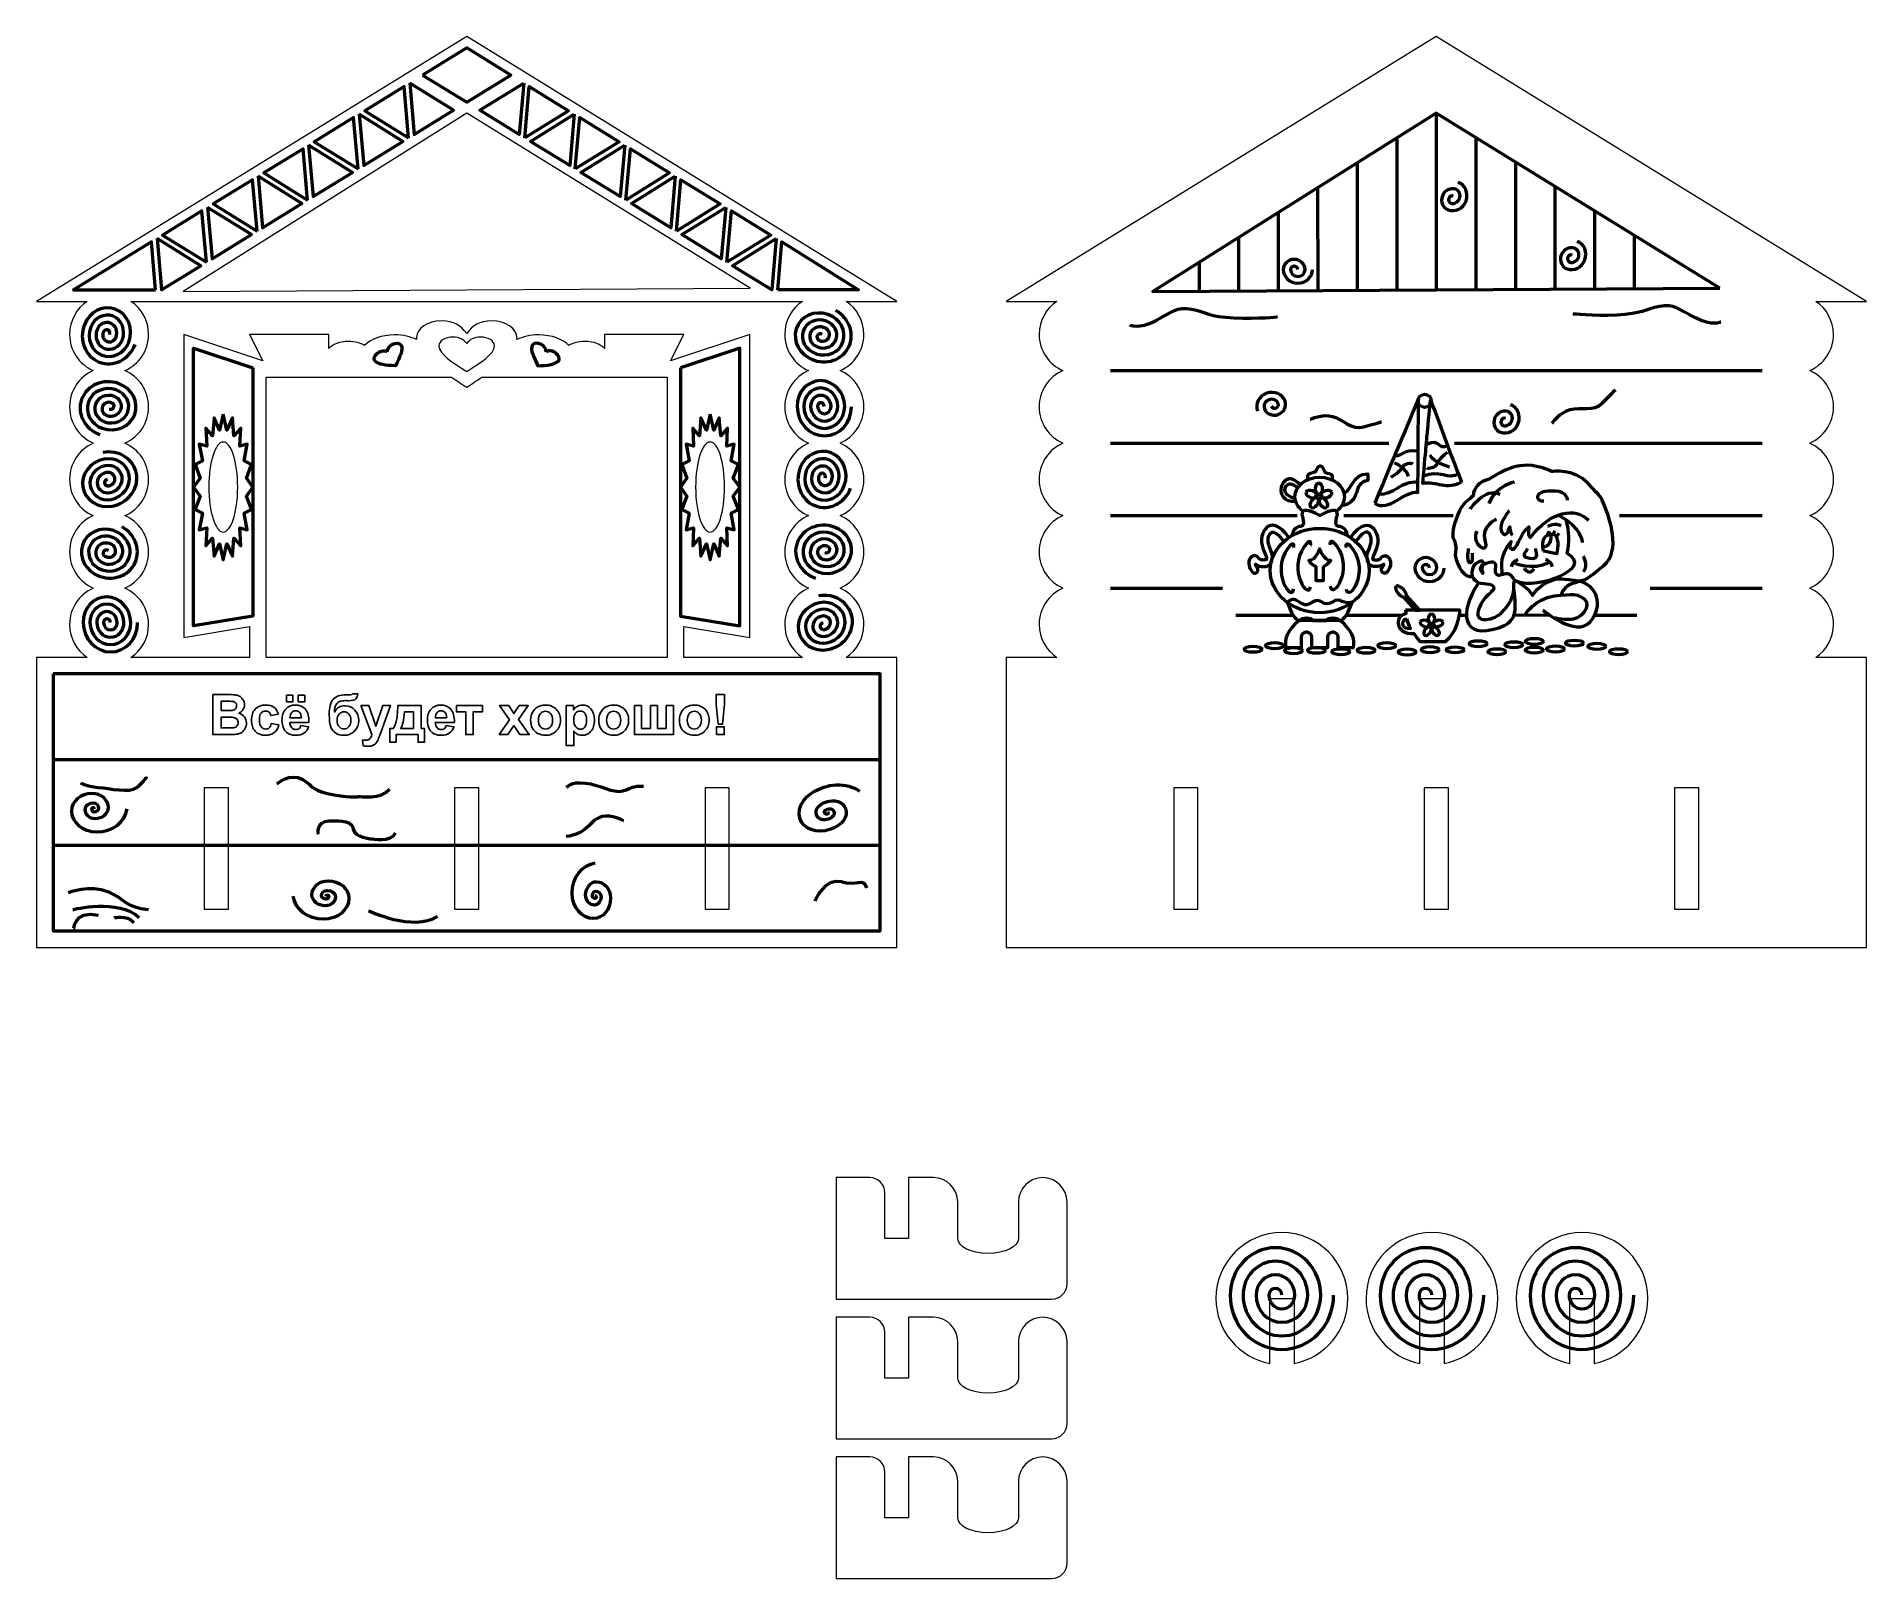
# Model space of a CAD drawing. Header units: centimetres. Extents: x -8.6 to 53, y -11.9 to 13.5.
# Drawn here: x 22.86 to 53, y -11.91 to 13.48 of the extents above; entities outside this region: 1.
import ezdxf

# ---------------------------------------------------------------- set-up
doc = ezdxf.new("R2010")
doc.units = ezdxf.units.CM
doc.header["$MEASUREMENT"] = 0
doc.header["$XCLIPFRAME"] = 0
for name, color, linetype in [('layer 1', 7, 'Continuous'), ('layer 2', 7, 'Continuous'), ('layer 3', 7, 'Continuous')]:
    doc.layers.add(name, color=color, linetype=linetype)
picture_1 = doc.add_image_def('image1.jpg', size_in_pixel=(1219, 1626))

msp = doc.modelspace()

# ---------------------------------------------------------------- linework, layer by layer
at = {"layer": 'layer 2', "color": 242, "lineweight": 9}
for points, knots in [([(29.94722, 13.47698), (29.94722, 13.47698), (37.03106, 9.11633), (37.03106, 9.11633), (37.03106, 9.11633), (37.03106, 9.11633), (36.19698, 9.11633), (36.19698, 9.11633), (36.19698, 9.11633), (36.37252, 8.99964), (36.48823, 8.8001), (36.48823, 8.57351), (36.48823, 8.57351), (36.48823, 8.30643), (36.32748, 8.07694), (36.09747, 7.9764), (36.09747, 7.9764), (36.32748, 7.87586), (36.48823, 7.64638), (36.48823, 7.3793), (36.48823, 7.3793), (36.48823, 7.11221), (36.32748, 6.88273), (36.09747, 6.78219), (36.09747, 6.78219), (36.32748, 6.68165), (36.48823, 6.45216), (36.48823, 6.18508), (36.48823, 6.18508), (36.48823, 5.918), (36.32748, 5.68852), (36.09747, 5.58797), (36.09747, 5.58797), (36.32748, 5.48743), (36.48823, 5.25795), (36.48823, 4.99087), (36.48823, 4.99087), (36.48823, 4.72379), (36.32748, 4.4943), (36.09747, 4.39376), (36.09747, 4.39376), (36.32748, 4.29322), (36.48823, 4.06373), (36.48823, 3.79665), (36.48823, 3.79665), (36.48823, 3.57007), (36.37252, 3.37052), (36.19698, 3.25383), (36.19698, 3.25383), (36.19698, 3.25383), (37.03106, 3.25383), (37.03106, 3.25383), (37.03106, 3.25383), (37.03106, 3.25383), (37.03106, -1.52302), (37.03106, -1.52302), (37.03106, -1.52302), (37.03106, -1.52302), (22.86335, -1.52302), (22.86335, -1.52302), (22.86335, -1.52302), (22.86335, -1.52302), (22.86335, 3.25383), (22.86335, 3.25383), (22.86335, 3.25383), (22.86335, 3.25383), (23.69744, 3.25383), (23.69744, 3.25383), (23.69744, 3.25383), (23.5219, 3.37052), (23.40618, 3.57007), (23.40618, 3.79665), (23.40618, 3.79665), (23.40618, 4.06373), (23.56693, 4.29322), (23.79695, 4.39376), (23.79695, 4.39376), (23.56693, 4.4943), (23.40618, 4.72379), (23.40618, 4.99087), (23.40618, 4.99087), (23.40618, 5.25795), (23.56693, 5.48743), (23.79695, 5.58797), (23.79695, 5.58797), (23.56693, 5.68852), (23.40618, 5.918), (23.40618, 6.18508), (23.40618, 6.18508), (23.40618, 6.45216), (23.56693, 6.68165), (23.79695, 6.78219), (23.79695, 6.78219), (23.56693, 6.88273), (23.40618, 7.11221), (23.40618, 7.3793), (23.40618, 7.3793), (23.40618, 7.64638), (23.56693, 7.87586), (23.79695, 7.9764), (23.79695, 7.9764), (23.56693, 8.07694), (23.40618, 8.30643), (23.40618, 8.57351), (23.40618, 8.57351), (23.40618, 8.8001), (23.5219, 8.99964), (23.69744, 9.11633), (23.69744, 9.11633), (23.69744, 9.11633), (22.86335, 9.11633), (22.86335, 9.11633), (22.86335, 9.11633), (22.86335, 9.11633), (29.94722, 13.47698), (29.94722, 13.47698)], [0, 0, 0, 0, 0.03333333, 0.03333333, 0.03333333, 0.03333333, 0.06666667, 0.06666667, 0.06666667, 0.06666667, 0.1, 0.1, 0.1, 0.1, 0.13333333, 0.13333333, 0.13333333, 0.13333333, 0.16666667, 0.16666667, 0.16666667, 0.16666667, 0.2, 0.2, 0.2, 0.2, 0.23333333, 0.23333333, 0.23333333, 0.23333333, 0.26666667, 0.26666667, 0.26666667, 0.26666667, 0.3, 0.3, 0.3, 0.3, 0.33333333, 0.33333333, 0.33333333, 0.33333333, 0.36666667, 0.36666667, 0.36666667, 0.36666667, 0.4, 0.4, 0.4, 0.4, 0.43333333, 0.43333333, 0.43333333, 0.43333333, 0.46666667, 0.46666667, 0.46666667, 0.46666667, 0.5, 0.5, 0.5, 0.5, 0.53333333, 0.53333333, 0.53333333, 0.53333333, 0.56666667, 0.56666667, 0.56666667, 0.56666667, 0.6, 0.6, 0.6, 0.6, 0.63333333, 0.63333333, 0.63333333, 0.63333333, 0.66666667, 0.66666667, 0.66666667, 0.66666667, 0.7, 0.7, 0.7, 0.7, 0.73333333, 0.73333333, 0.73333333, 0.73333333, 0.76666667, 0.76666667, 0.76666667, 0.76666667, 0.8, 0.8, 0.8, 0.8, 0.83333333, 0.83333333, 0.83333333, 0.83333333, 0.86666667, 0.86666667, 0.86666667, 0.86666667, 0.9, 0.9, 0.9, 0.9, 0.93333333, 0.93333333, 0.93333333, 0.93333333, 1, 1, 1, 1]), ([(45.91751, 13.47697), (45.91751, 13.47697), (53.00135, 9.11633), (53.00135, 9.11633), (53.00135, 9.11633), (53.00135, 9.11633), (52.16727, 9.11633), (52.16727, 9.11633), (52.16727, 9.11633), (52.34281, 8.99963), (52.45853, 8.80009), (52.45853, 8.5735), (52.45853, 8.5735), (52.45853, 8.30642), (52.29778, 8.07694), (52.06776, 7.97639), (52.06776, 7.97639), (52.29778, 7.87585), (52.45853, 7.64637), (52.45853, 7.37929), (52.45853, 7.37929), (52.45853, 7.11221), (52.29778, 6.88272), (52.06776, 6.78218), (52.06776, 6.78218), (52.29778, 6.68164), (52.45853, 6.45215), (52.45853, 6.18507), (52.45853, 6.18507), (52.45853, 5.91799), (52.29778, 5.68851), (52.06776, 5.58797), (52.06776, 5.58797), (52.29778, 5.48742), (52.45853, 5.25794), (52.45853, 4.99086), (52.45853, 4.99086), (52.45853, 4.72378), (52.29778, 4.49429), (52.06776, 4.39375), (52.06776, 4.39375), (52.29778, 4.29321), (52.45853, 4.06372), (52.45853, 3.79664), (52.45853, 3.79664), (52.45853, 3.57006), (52.34281, 3.37051), (52.16727, 3.25382), (52.16727, 3.25382), (52.16727, 3.25382), (53.00135, 3.25382), (53.00135, 3.25382), (53.00135, 3.25382), (53.00135, 3.25382), (53.00135, -1.52303), (53.00135, -1.52303), (53.00135, -1.52303), (53.00135, -1.52303), (38.83365, -1.52303), (38.83365, -1.52303), (38.83365, -1.52303), (38.83365, -1.52303), (38.83365, 3.25382), (38.83365, 3.25382), (38.83365, 3.25382), (38.83365, 3.25382), (39.66773, 3.25382), (39.66773, 3.25382), (39.66773, 3.25382), (39.49219, 3.37051), (39.37647, 3.57006), (39.37647, 3.79664), (39.37647, 3.79664), (39.37647, 4.06372), (39.53723, 4.29321), (39.76724, 4.39375), (39.76724, 4.39375), (39.53723, 4.49429), (39.37647, 4.72378), (39.37647, 4.99086), (39.37647, 4.99086), (39.37647, 5.25794), (39.53723, 5.48742), (39.76724, 5.58797), (39.76724, 5.58797), (39.53723, 5.68851), (39.37647, 5.91799), (39.37647, 6.18507), (39.37647, 6.18507), (39.37647, 6.45215), (39.53723, 6.68164), (39.76724, 6.78218), (39.76724, 6.78218), (39.53723, 6.88272), (39.37647, 7.11221), (39.37647, 7.37929), (39.37647, 7.37929), (39.37647, 7.64637), (39.53723, 7.87585), (39.76724, 7.97639), (39.76724, 7.97639), (39.53723, 8.07694), (39.37647, 8.30642), (39.37647, 8.5735), (39.37647, 8.5735), (39.37647, 8.80009), (39.49219, 8.99963), (39.66773, 9.11633), (39.66773, 9.11633), (39.66773, 9.11633), (38.83365, 9.11633), (38.83365, 9.11633), (38.83365, 9.11633), (38.83365, 9.11633), (45.91751, 13.47697), (45.91751, 13.47697)], [0, 0, 0, 0, 0.03333333, 0.03333333, 0.03333333, 0.03333333, 0.06666667, 0.06666667, 0.06666667, 0.06666667, 0.1, 0.1, 0.1, 0.1, 0.13333333, 0.13333333, 0.13333333, 0.13333333, 0.16666667, 0.16666667, 0.16666667, 0.16666667, 0.2, 0.2, 0.2, 0.2, 0.23333333, 0.23333333, 0.23333333, 0.23333333, 0.26666667, 0.26666667, 0.26666667, 0.26666667, 0.3, 0.3, 0.3, 0.3, 0.33333333, 0.33333333, 0.33333333, 0.33333333, 0.36666667, 0.36666667, 0.36666667, 0.36666667, 0.4, 0.4, 0.4, 0.4, 0.43333333, 0.43333333, 0.43333333, 0.43333333, 0.46666667, 0.46666667, 0.46666667, 0.46666667, 0.5, 0.5, 0.5, 0.5, 0.53333333, 0.53333333, 0.53333333, 0.53333333, 0.56666667, 0.56666667, 0.56666667, 0.56666667, 0.6, 0.6, 0.6, 0.6, 0.63333333, 0.63333333, 0.63333333, 0.63333333, 0.66666667, 0.66666667, 0.66666667, 0.66666667, 0.7, 0.7, 0.7, 0.7, 0.73333333, 0.73333333, 0.73333333, 0.73333333, 0.76666667, 0.76666667, 0.76666667, 0.76666667, 0.8, 0.8, 0.8, 0.8, 0.83333333, 0.83333333, 0.83333333, 0.83333333, 0.86666667, 0.86666667, 0.86666667, 0.86666667, 0.9, 0.9, 0.9, 0.9, 0.93333333, 0.93333333, 0.93333333, 0.93333333, 1, 1, 1, 1]), ([(34.61551, 9.3328), (34.61551, 9.3328), (25.27892, 9.27852), (25.27892, 9.27852), (25.27892, 9.27852), (25.27892, 9.27852), (29.94719, 12.21357), (29.94719, 12.21357), (29.94719, 12.21357), (29.94719, 12.21357), (34.61551, 9.3328), (34.61551, 9.3328)], [0, 0, 0, 0, 0.25, 0.25, 0.25, 0.25, 0.5, 0.5, 0.5, 0.5, 1, 1, 1, 1]), ([(33.30541, 8.13925), (33.30541, 8.13925), (34.60819, 8.57351), (34.60819, 8.57351), (34.60819, 8.57351), (34.60819, 8.57351), (34.60819, 3.57953), (34.60819, 3.57953), (34.60819, 3.57953), (34.60819, 3.57953), (33.52254, 3.76048), (33.52254, 3.76048), (33.52254, 3.76048), (33.52254, 3.76048), (33.52254, 3.25383), (33.52254, 3.25383), (33.52254, 3.25383), (33.52254, 3.25383), (35.47671, 3.25383), (35.47671, 3.25383), (35.47671, 3.25383), (35.30117, 3.37052), (35.18546, 3.57007), (35.18546, 3.79665), (35.18546, 3.79665), (35.18546, 4.06373), (35.34621, 4.29322), (35.57622, 4.39376), (35.57622, 4.39376), (35.34621, 4.4943), (35.18546, 4.72379), (35.18546, 4.99087), (35.18546, 4.99087), (35.18546, 5.25795), (35.34621, 5.48743), (35.57622, 5.58797), (35.57622, 5.58797), (35.34621, 5.68852), (35.18546, 5.918), (35.18546, 6.18508), (35.18546, 6.18508), (35.18546, 6.45216), (35.34621, 6.68165), (35.57622, 6.78219), (35.57622, 6.78219), (35.34621, 6.88273), (35.18546, 7.11221), (35.18546, 7.3793), (35.18546, 7.3793), (35.18546, 7.64638), (35.34621, 7.87586), (35.57622, 7.9764), (35.57622, 7.9764), (35.34621, 8.07694), (35.18546, 8.30643), (35.18546, 8.57351), (35.18546, 8.57351), (35.18546, 8.8001), (35.30117, 8.99964), (35.47671, 9.11633), (35.47671, 9.11633), (35.47671, 9.11633), (24.4177, 9.11633), (24.4177, 9.11633), (24.4177, 9.11633), (24.59324, 8.99964), (24.70896, 8.8001), (24.70896, 8.57351), (24.70896, 8.57351), (24.70896, 8.30643), (24.54821, 8.07694), (24.31819, 7.9764), (24.31819, 7.9764), (24.54821, 7.87586), (24.70896, 7.64638), (24.70896, 7.3793), (24.70896, 7.3793), (24.70896, 7.11221), (24.54821, 6.88273), (24.31819, 6.78219), (24.31819, 6.78219), (24.54821, 6.68165), (24.70896, 6.45216), (24.70896, 6.18508), (24.70896, 6.18508), (24.70896, 5.918), (24.54821, 5.68852), (24.31819, 5.58797), (24.31819, 5.58797), (24.54821, 5.48743), (24.70896, 5.25795), (24.70896, 4.99087), (24.70896, 4.99087), (24.70896, 4.72379), (24.54821, 4.4943), (24.31819, 4.39376), (24.31819, 4.39376), (24.54821, 4.29322), (24.70896, 4.06373), (24.70896, 3.79665), (24.70896, 3.79665), (24.70896, 3.57007), (24.59324, 3.37052), (24.4177, 3.25383), (24.4177, 3.25383), (24.4177, 3.25383), (26.37187, 3.25383), (26.37187, 3.25383), (26.37187, 3.25383), (26.37187, 3.25383), (26.37187, 3.76048), (26.37187, 3.76048), (26.37187, 3.76048), (26.37187, 3.76048), (25.28622, 3.57953), (25.28622, 3.57953), (25.28622, 3.57953), (25.28622, 3.57953), (25.28622, 8.57351), (25.28622, 8.57351), (25.28622, 8.57351), (25.28622, 8.57351), (26.589, 8.13925), (26.589, 8.13925), (26.589, 8.13925), (26.589, 8.13925), (26.37187, 8.57351), (26.37187, 8.57351), (26.37187, 8.57351), (26.37187, 8.57351), (27.67465, 8.57351), (27.67465, 8.57351), (27.67465, 8.57351), (27.67465, 8.57351), (27.67465, 8.33947), (27.67465, 8.33947), (27.67465, 8.33947), (27.73369, 8.40852), (27.85734, 8.45606), (28.00034, 8.45606), (28.00034, 8.45606), (28.10562, 8.45606), (28.2004, 8.43029), (28.26664, 8.38916), (28.26664, 8.38916), (28.35867, 8.49336), (28.54518, 8.56463), (28.7603, 8.56463), (28.7603, 8.56463), (28.89888, 8.56463), (29.02558, 8.53506), (29.12281, 8.48615), (29.12281, 8.48615), (29.12136, 8.49767), (29.12057, 8.50919), (29.12057, 8.5207), (29.12057, 8.5207), (29.12057, 8.67134), (29.30574, 8.79358), (29.53388, 8.79358), (29.53388, 8.79358), (29.74055, 8.79358), (29.84389, 8.72537), (29.94721, 8.58893), (29.94721, 8.58893), (30.05053, 8.72537), (30.15386, 8.79358), (30.36054, 8.79358), (30.36054, 8.79358), (30.58867, 8.79358), (30.77384, 8.67134), (30.77384, 8.5207), (30.77384, 8.5207), (30.77384, 8.50919), (30.77305, 8.49768), (30.77161, 8.48615), (30.77161, 8.48615), (30.86884, 8.53505), (30.99553, 8.56463), (31.13412, 8.56463), (31.13412, 8.56463), (31.34924, 8.56463), (31.53574, 8.49336), (31.62777, 8.38916), (31.62777, 8.38916), (31.69402, 8.43029), (31.78881, 8.45606), (31.89407, 8.45606), (31.89407, 8.45606), (32.03707, 8.45606), (32.16073, 8.40852), (32.21976, 8.33947), (32.21976, 8.33947), (32.21976, 8.33947), (32.21976, 8.57351), (32.21976, 8.57351), (32.21976, 8.57351), (32.21976, 8.57351), (33.52254, 8.57351), (33.52254, 8.57351), (33.52254, 8.57351), (33.52254, 8.57351), (33.30541, 8.13925), (33.30541, 8.13925)], [0, 0, 0, 0, 0.01923077, 0.01923077, 0.01923077, 0.01923077, 0.03846154, 0.03846154, 0.03846154, 0.03846154, 0.05769231, 0.05769231, 0.05769231, 0.05769231, 0.07692308, 0.07692308, 0.07692308, 0.07692308, 0.09615385, 0.09615385, 0.09615385, 0.09615385, 0.11538462, 0.11538462, 0.11538462, 0.11538462, 0.13461538, 0.13461538, 0.13461538, 0.13461538, 0.15384615, 0.15384615, 0.15384615, 0.15384615, 0.17307692, 0.17307692, 0.17307692, 0.17307692, 0.19230769, 0.19230769, 0.19230769, 0.19230769, 0.21153846, 0.21153846, 0.21153846, 0.21153846, 0.23076923, 0.23076923, 0.23076923, 0.23076923, 0.25, 0.25, 0.25, 0.25, 0.26923077, 0.26923077, 0.26923077, 0.26923077, 0.28846154, 0.28846154, 0.28846154, 0.28846154, 0.30769231, 0.30769231, 0.30769231, 0.30769231, 0.32692308, 0.32692308, 0.32692308, 0.32692308, 0.34615385, 0.34615385, 0.34615385, 0.34615385, 0.36538462, 0.36538462, 0.36538462, 0.36538462, 0.38461538, 0.38461538, 0.38461538, 0.38461538, 0.40384615, 0.40384615, 0.40384615, 0.40384615, 0.42307692, 0.42307692, 0.42307692, 0.42307692, 0.44230769, 0.44230769, 0.44230769, 0.44230769, 0.46153846, 0.46153846, 0.46153846, 0.46153846, 0.48076923, 0.48076923, 0.48076923, 0.48076923, 0.5, 0.5, 0.5, 0.5, 0.51923077, 0.51923077, 0.51923077, 0.51923077, 0.53846154, 0.53846154, 0.53846154, 0.53846154, 0.55769231, 0.55769231, 0.55769231, 0.55769231, 0.57692308, 0.57692308, 0.57692308, 0.57692308, 0.59615385, 0.59615385, 0.59615385, 0.59615385, 0.61538462, 0.61538462, 0.61538462, 0.61538462, 0.63461538, 0.63461538, 0.63461538, 0.63461538, 0.65384615, 0.65384615, 0.65384615, 0.65384615, 0.67307692, 0.67307692, 0.67307692, 0.67307692, 0.69230769, 0.69230769, 0.69230769, 0.69230769, 0.71153846, 0.71153846, 0.71153846, 0.71153846, 0.73076923, 0.73076923, 0.73076923, 0.73076923, 0.75, 0.75, 0.75, 0.75, 0.76923077, 0.76923077, 0.76923077, 0.76923077, 0.78846154, 0.78846154, 0.78846154, 0.78846154, 0.80769231, 0.80769231, 0.80769231, 0.80769231, 0.82692308, 0.82692308, 0.82692308, 0.82692308, 0.84615385, 0.84615385, 0.84615385, 0.84615385, 0.86538462, 0.86538462, 0.86538462, 0.86538462, 0.88461538, 0.88461538, 0.88461538, 0.88461538, 0.90384615, 0.90384615, 0.90384615, 0.90384615, 0.92307692, 0.92307692, 0.92307692, 0.92307692, 0.94230769, 0.94230769, 0.94230769, 0.94230769, 0.96153846, 0.96153846, 0.96153846, 0.96153846, 1, 1, 1, 1]), ([(29.94721, 8.4224), (30.00429, 8.49291), (30.0614, 8.52816), (30.17558, 8.52816), (30.17558, 8.52816), (30.30166, 8.52816), (30.40396, 8.465), (30.40396, 8.38715), (30.40396, 8.38715), (30.40396, 8.24612), (30.17558, 8.1051), (29.94721, 7.96408), (29.94721, 7.96408), (29.71883, 8.1051), (29.49046, 8.24612), (29.49046, 8.38715), (29.49046, 8.38715), (29.49046, 8.465), (29.59276, 8.52816), (29.71883, 8.52816), (29.71883, 8.52816), (29.83302, 8.52816), (29.89012, 8.49291), (29.94721, 8.4224)], [0, 0, 0, 0, 0.14285714, 0.14285714, 0.14285714, 0.14285714, 0.28571429, 0.28571429, 0.28571429, 0.28571429, 0.42857143, 0.42857143, 0.42857143, 0.42857143, 0.57142857, 0.57142857, 0.57142857, 0.57142857, 0.71428571, 0.71428571, 0.71428571, 0.71428571, 1, 1, 1, 1]), ([(30.19487, 7.86784), (30.11459, 7.81258), (30.03091, 7.75731), (29.94721, 7.70205), (29.94721, 7.70205), (29.8635, 7.75732), (29.7798, 7.81258), (29.69954, 7.86784), (29.69954, 7.86784), (29.69954, 7.86784), (26.64328, 7.86784), (26.64328, 7.86784), (26.64328, 7.86784), (26.64328, 7.86784), (26.64328, 3.25383), (26.64328, 3.25383), (26.64328, 3.25383), (26.64328, 3.25383), (33.25113, 3.25383), (33.25113, 3.25383), (33.25113, 3.25383), (33.25113, 3.25383), (33.25113, 7.86784), (33.25113, 7.86784), (33.25113, 7.86784), (33.25113, 7.86784), (30.19487, 7.86784), (30.19487, 7.86784)], [0, 0, 0, 0, 0.125, 0.125, 0.125, 0.125, 0.25, 0.25, 0.25, 0.25, 0.375, 0.375, 0.375, 0.375, 0.5, 0.5, 0.5, 0.5, 0.625, 0.625, 0.625, 0.625, 0.75, 0.75, 0.75, 0.75, 1, 1, 1, 1]), ([(25.93762, 6.8007), (26.0694, 6.8007), (26.17622, 6.46893), (26.17622, 6.05967), (26.17622, 6.05967), (26.17622, 5.6504), (26.0694, 5.31863), (25.93762, 5.31863), (25.93762, 5.31863), (25.80584, 5.31863), (25.69902, 5.6504), (25.69902, 6.05967), (25.69902, 6.05967), (25.69902, 6.46893), (25.80584, 6.8007), (25.93762, 6.8007)], [0, 0, 0, 0, 0.2, 0.2, 0.2, 0.2, 0.4, 0.4, 0.4, 0.4, 0.6, 0.6, 0.6, 0.6, 1, 1, 1, 1]), ([(33.9568, 6.8007), (34.08858, 6.8007), (34.19541, 6.46893), (34.19541, 6.05967), (34.19541, 6.05967), (34.19541, 5.6504), (34.08858, 5.31863), (33.9568, 5.31863), (33.9568, 5.31863), (33.82503, 5.31863), (33.7182, 5.6504), (33.7182, 6.05967), (33.7182, 6.05967), (33.7182, 6.46893), (33.82503, 6.8007), (33.9568, 6.8007)], [0, 0, 0, 0, 0.2, 0.2, 0.2, 0.2, 0.4, 0.4, 0.4, 0.4, 0.6, 0.6, 0.6, 0.6, 1, 1, 1, 1]), ([(25.62174, 1.10545), (25.62174, 1.10545), (26.02174, 1.10545), (26.02174, 1.10545), (26.02174, 1.10545), (26.02174, 1.10545), (26.02174, -0.89455), (26.02174, -0.89455), (26.02174, -0.89455), (26.02174, -0.89455), (25.62174, -0.89455), (25.62174, -0.89455), (25.62174, -0.89455), (25.62174, -0.89455), (25.62174, 1.10545), (25.62174, 1.10545)], [0, 0, 0, 0, 0.2, 0.2, 0.2, 0.2, 0.4, 0.4, 0.4, 0.4, 0.6, 0.6, 0.6, 0.6, 1, 1, 1, 1]), ([(29.74721, 1.10545), (29.74721, 1.10545), (30.14721, 1.10545), (30.14721, 1.10545), (30.14721, 1.10545), (30.14721, 1.10545), (30.14721, -0.89455), (30.14721, -0.89455), (30.14721, -0.89455), (30.14721, -0.89455), (29.74721, -0.89455), (29.74721, -0.89455), (29.74721, -0.89455), (29.74721, -0.89455), (29.74721, 1.10545), (29.74721, 1.10545)], [0, 0, 0, 0, 0.2, 0.2, 0.2, 0.2, 0.4, 0.4, 0.4, 0.4, 0.6, 0.6, 0.6, 0.6, 1, 1, 1, 1]), ([(33.87268, 1.10545), (33.87268, 1.10545), (34.27268, 1.10545), (34.27268, 1.10545), (34.27268, 1.10545), (34.27268, 1.10545), (34.27268, -0.89455), (34.27268, -0.89455), (34.27268, -0.89455), (34.27268, -0.89455), (33.87268, -0.89455), (33.87268, -0.89455), (33.87268, -0.89455), (33.87268, -0.89455), (33.87268, 1.10545), (33.87268, 1.10545)], [0, 0, 0, 0, 0.2, 0.2, 0.2, 0.2, 0.4, 0.4, 0.4, 0.4, 0.6, 0.6, 0.6, 0.6, 1, 1, 1, 1]), ([(41.59203, 1.10545), (41.59203, 1.10545), (41.99203, 1.10545), (41.99203, 1.10545), (41.99203, 1.10545), (41.99203, 1.10545), (41.99203, -0.89455), (41.99203, -0.89455), (41.99203, -0.89455), (41.99203, -0.89455), (41.59203, -0.89455), (41.59203, -0.89455), (41.59203, -0.89455), (41.59203, -0.89455), (41.59203, 1.10545), (41.59203, 1.10545)], [0, 0, 0, 0, 0.2, 0.2, 0.2, 0.2, 0.4, 0.4, 0.4, 0.4, 0.6, 0.6, 0.6, 0.6, 1, 1, 1, 1]), ([(45.7175, 1.10545), (45.7175, 1.10545), (46.1175, 1.10545), (46.1175, 1.10545), (46.1175, 1.10545), (46.1175, 1.10545), (46.1175, -0.89455), (46.1175, -0.89455), (46.1175, -0.89455), (46.1175, -0.89455), (45.7175, -0.89455), (45.7175, -0.89455), (45.7175, -0.89455), (45.7175, -0.89455), (45.7175, 1.10545), (45.7175, 1.10545)], [0, 0, 0, 0, 0.2, 0.2, 0.2, 0.2, 0.4, 0.4, 0.4, 0.4, 0.6, 0.6, 0.6, 0.6, 1, 1, 1, 1]), ([(49.84297, 1.10545), (49.84297, 1.10545), (50.24297, 1.10545), (50.24297, 1.10545), (50.24297, 1.10545), (50.24297, 1.10545), (50.24297, -0.89455), (50.24297, -0.89455), (50.24297, -0.89455), (50.24297, -0.89455), (49.84297, -0.89455), (49.84297, -0.89455), (49.84297, -0.89455), (49.84297, -0.89455), (49.84297, 1.10545), (49.84297, 1.10545)], [0, 0, 0, 0, 0.2, 0.2, 0.2, 0.2, 0.4, 0.4, 0.4, 0.4, 0.6, 0.6, 0.6, 0.6, 1, 1, 1, 1]), ([(36.28539, -5.31327), (36.28539, -5.31327), (36.43539, -5.31327), (36.43539, -5.31327), (36.43539, -5.31327), (36.43539, -5.31327), (36.58539, -5.31327), (36.58539, -5.31327), (36.58539, -5.31327), (36.72309, -5.31327), (36.83539, -5.42558), (36.83539, -5.56327), (36.83539, -5.56327), (36.83539, -5.56327), (36.83539, -5.78262), (36.83539, -5.78262), (36.83539, -5.78262), (36.83539, -5.78262), (36.83539, -6.31327), (36.83539, -6.31327), (36.83539, -6.31327), (36.83539, -6.31327), (36.98539, -6.31327), (36.98539, -6.31327), (36.98539, -6.31327), (36.98539, -6.31327), (37.2267, -6.31327), (37.2267, -6.31327), (37.2267, -6.31327), (37.2267, -6.31327), (37.2267, -6.12857), (37.2267, -6.12857), (37.2267, -6.12857), (37.2267, -6.12857), (37.2267, -5.31327), (37.2267, -5.31327), (37.2267, -5.31327), (37.2267, -5.31327), (37.48539, -5.31327), (37.48539, -5.31327), (37.48539, -5.31327), (37.48539, -5.31327), (37.61801, -5.31327), (37.61801, -5.31327), (37.61801, -5.31327), (37.61801, -5.31327), (37.63539, -5.31327), (37.63539, -5.31327), (37.63539, -5.31327), (37.85539, -5.31327), (38.03539, -5.49327), (38.03539, -5.71327), (38.03539, -5.71327), (38.03539, -5.71327), (38.03539, -6.31327), (38.03539, -6.31327), (38.03539, -6.31327), (38.03539, -6.45134), (38.25925, -6.56327), (38.53539, -6.56327), (38.53539, -6.56327), (38.81153, -6.56327), (39.03539, -6.45134), (39.03539, -6.31327), (39.03539, -6.31327), (39.03539, -6.31327), (39.03539, -5.71326), (39.03539, -5.71326), (39.03539, -5.71326), (39.03539, -5.49326), (39.21537, -5.31327), (39.43537, -5.31327), (39.43537, -5.31327), (39.43537, -5.31327), (39.43541, -5.31327), (39.43541, -5.31327), (39.43541, -5.31327), (39.65541, -5.31327), (39.83539, -5.49326), (39.83539, -5.71326), (39.83539, -5.71326), (39.83539, -5.71326), (39.83539, -7.06327), (39.83539, -7.06327), (39.83539, -7.06327), (39.83539, -7.20097), (39.72309, -7.31327), (39.58539, -7.31327), (39.58539, -7.31327), (39.58539, -7.31327), (39.03539, -7.31327), (39.03539, -7.31327), (39.03539, -7.31327), (39.03539, -7.31327), (38.03539, -7.31327), (38.03539, -7.31327), (38.03539, -7.31327), (38.03539, -7.31327), (37.23539, -7.31327), (37.23539, -7.31327), (37.23539, -7.31327), (37.23539, -7.31327), (36.83539, -7.31327), (36.83539, -7.31327), (36.83539, -7.31327), (36.83539, -7.31327), (36.43539, -7.31327), (36.43539, -7.31327), (36.43539, -7.31327), (36.43539, -7.31327), (36.28539, -7.31327), (36.28539, -7.31327), (36.28539, -7.31327), (36.28539, -7.31327), (36.03539, -7.31327), (36.03539, -7.31327), (36.03539, -7.31327), (36.03539, -7.31327), (36.03539, -7.06327), (36.03539, -7.06327), (36.03539, -7.06327), (36.03539, -7.06327), (36.03539, -5.56327), (36.03539, -5.56327), (36.03539, -5.56327), (36.03539, -5.56327), (36.03539, -5.31327), (36.03539, -5.31327), (36.03539, -5.31327), (36.03539, -5.31327), (36.28539, -5.31327), (36.28539, -5.31327)], [0, 0, 0, 0, 0.02941176, 0.02941176, 0.02941176, 0.02941176, 0.05882353, 0.05882353, 0.05882353, 0.05882353, 0.08823529, 0.08823529, 0.08823529, 0.08823529, 0.11764706, 0.11764706, 0.11764706, 0.11764706, 0.14705882, 0.14705882, 0.14705882, 0.14705882, 0.17647059, 0.17647059, 0.17647059, 0.17647059, 0.20588235, 0.20588235, 0.20588235, 0.20588235, 0.23529412, 0.23529412, 0.23529412, 0.23529412, 0.26470588, 0.26470588, 0.26470588, 0.26470588, 0.29411765, 0.29411765, 0.29411765, 0.29411765, 0.32352941, 0.32352941, 0.32352941, 0.32352941, 0.35294118, 0.35294118, 0.35294118, 0.35294118, 0.38235294, 0.38235294, 0.38235294, 0.38235294, 0.41176471, 0.41176471, 0.41176471, 0.41176471, 0.44117647, 0.44117647, 0.44117647, 0.44117647, 0.47058824, 0.47058824, 0.47058824, 0.47058824, 0.5, 0.5, 0.5, 0.5, 0.52941176, 0.52941176, 0.52941176, 0.52941176, 0.55882353, 0.55882353, 0.55882353, 0.55882353, 0.58823529, 0.58823529, 0.58823529, 0.58823529, 0.61764706, 0.61764706, 0.61764706, 0.61764706, 0.64705882, 0.64705882, 0.64705882, 0.64705882, 0.67647059, 0.67647059, 0.67647059, 0.67647059, 0.70588235, 0.70588235, 0.70588235, 0.70588235, 0.73529412, 0.73529412, 0.73529412, 0.73529412, 0.76470588, 0.76470588, 0.76470588, 0.76470588, 0.79411765, 0.79411765, 0.79411765, 0.79411765, 0.82352941, 0.82352941, 0.82352941, 0.82352941, 0.85294118, 0.85294118, 0.85294118, 0.85294118, 0.88235294, 0.88235294, 0.88235294, 0.88235294, 0.91176471, 0.91176471, 0.91176471, 0.91176471, 0.94117647, 0.94117647, 0.94117647, 0.94117647, 1, 1, 1, 1]), ([(43.37424, -6.21957), (43.97383, -6.21957), (44.45989, -6.70563), (44.45989, -7.30522), (44.45989, -7.30522), (44.45989, -7.83647), (44.07829, -8.27853), (43.57425, -8.37241), (43.57425, -8.37241), (43.57425, -8.37241), (43.57425, -7.30522), (43.57425, -7.30522), (43.57425, -7.30522), (43.57425, -7.30522), (43.17425, -7.30522), (43.17425, -7.30522), (43.17425, -7.30522), (43.17425, -7.30522), (43.17425, -8.37241), (43.17425, -8.37241), (43.17425, -8.37241), (42.67021, -8.27854), (42.2886, -7.83647), (42.2886, -7.30522), (42.2886, -7.30522), (42.2886, -6.70563), (42.77466, -6.21957), (43.37424, -6.21957)], [0, 0, 0, 0, 0.125, 0.125, 0.125, 0.125, 0.25, 0.25, 0.25, 0.25, 0.375, 0.375, 0.375, 0.375, 0.5, 0.5, 0.5, 0.5, 0.625, 0.625, 0.625, 0.625, 0.75, 0.75, 0.75, 0.75, 1, 1, 1, 1]), ([(45.84553, -6.21957), (46.44512, -6.21957), (46.93118, -6.70563), (46.93118, -7.30522), (46.93118, -7.30522), (46.93118, -7.83647), (46.54958, -8.27853), (46.04554, -8.37241), (46.04554, -8.37241), (46.04554, -8.37241), (46.04554, -7.30522), (46.04554, -7.30522), (46.04554, -7.30522), (46.04554, -7.30522), (45.64554, -7.30522), (45.64554, -7.30522), (45.64554, -7.30522), (45.64554, -7.30522), (45.64554, -8.37241), (45.64554, -8.37241), (45.64554, -8.37241), (45.1415, -8.27854), (44.75989, -7.83647), (44.75989, -7.30522), (44.75989, -7.30522), (44.75989, -6.70563), (45.24595, -6.21957), (45.84553, -6.21957)], [0, 0, 0, 0, 0.125, 0.125, 0.125, 0.125, 0.25, 0.25, 0.25, 0.25, 0.375, 0.375, 0.375, 0.375, 0.5, 0.5, 0.5, 0.5, 0.625, 0.625, 0.625, 0.625, 0.75, 0.75, 0.75, 0.75, 1, 1, 1, 1]), ([(48.31682, -6.21957), (48.91641, -6.21957), (49.40247, -6.70563), (49.40247, -7.30522), (49.40247, -7.30522), (49.40247, -7.83647), (49.02087, -8.27853), (48.51683, -8.37241), (48.51683, -8.37241), (48.51683, -8.37241), (48.51683, -7.30522), (48.51683, -7.30522), (48.51683, -7.30522), (48.51683, -7.30522), (48.11683, -7.30522), (48.11683, -7.30522), (48.11683, -7.30522), (48.11683, -7.30522), (48.11683, -8.37241), (48.11683, -8.37241), (48.11683, -8.37241), (47.61279, -8.27854), (47.23118, -7.83647), (47.23118, -7.30522), (47.23118, -7.30522), (47.23118, -6.70563), (47.71724, -6.21957), (48.31682, -6.21957)], [0, 0, 0, 0, 0.125, 0.125, 0.125, 0.125, 0.25, 0.25, 0.25, 0.25, 0.375, 0.375, 0.375, 0.375, 0.5, 0.5, 0.5, 0.5, 0.625, 0.625, 0.625, 0.625, 0.75, 0.75, 0.75, 0.75, 1, 1, 1, 1]), ([(36.28539, -7.61327), (36.28539, -7.61327), (36.43539, -7.61327), (36.43539, -7.61327), (36.43539, -7.61327), (36.43539, -7.61327), (36.58539, -7.61327), (36.58539, -7.61327), (36.58539, -7.61327), (36.72309, -7.61327), (36.83539, -7.72558), (36.83539, -7.86327), (36.83539, -7.86327), (36.83539, -7.86327), (36.83539, -8.08262), (36.83539, -8.08262), (36.83539, -8.08262), (36.83539, -8.08262), (36.83539, -8.61327), (36.83539, -8.61327), (36.83539, -8.61327), (36.83539, -8.61327), (36.98539, -8.61327), (36.98539, -8.61327), (36.98539, -8.61327), (36.98539, -8.61327), (37.2267, -8.61327), (37.2267, -8.61327), (37.2267, -8.61327), (37.2267, -8.61327), (37.2267, -8.42857), (37.2267, -8.42857), (37.2267, -8.42857), (37.2267, -8.42857), (37.2267, -7.61327), (37.2267, -7.61327), (37.2267, -7.61327), (37.2267, -7.61327), (37.48539, -7.61327), (37.48539, -7.61327), (37.48539, -7.61327), (37.48539, -7.61327), (37.61801, -7.61327), (37.61801, -7.61327), (37.61801, -7.61327), (37.61801, -7.61327), (37.63539, -7.61327), (37.63539, -7.61327), (37.63539, -7.61327), (37.85539, -7.61327), (38.03539, -7.79327), (38.03539, -8.01327), (38.03539, -8.01327), (38.03539, -8.01327), (38.03539, -8.61327), (38.03539, -8.61327), (38.03539, -8.61327), (38.03539, -8.75134), (38.25925, -8.86327), (38.53539, -8.86327), (38.53539, -8.86327), (38.81153, -8.86327), (39.03539, -8.75134), (39.03539, -8.61327), (39.03539, -8.61327), (39.03539, -8.61327), (39.03539, -8.01326), (39.03539, -8.01326), (39.03539, -8.01326), (39.03539, -7.79326), (39.21537, -7.61327), (39.43537, -7.61327), (39.43537, -7.61327), (39.43537, -7.61327), (39.43541, -7.61327), (39.43541, -7.61327), (39.43541, -7.61327), (39.65541, -7.61327), (39.83539, -7.79326), (39.83539, -8.01326), (39.83539, -8.01326), (39.83539, -8.01326), (39.83539, -9.36327), (39.83539, -9.36327), (39.83539, -9.36327), (39.83539, -9.50097), (39.72309, -9.61327), (39.58539, -9.61327), (39.58539, -9.61327), (39.58539, -9.61327), (39.03539, -9.61327), (39.03539, -9.61327), (39.03539, -9.61327), (39.03539, -9.61327), (38.03539, -9.61327), (38.03539, -9.61327), (38.03539, -9.61327), (38.03539, -9.61327), (37.23539, -9.61327), (37.23539, -9.61327), (37.23539, -9.61327), (37.23539, -9.61327), (36.83539, -9.61327), (36.83539, -9.61327), (36.83539, -9.61327), (36.83539, -9.61327), (36.43539, -9.61327), (36.43539, -9.61327), (36.43539, -9.61327), (36.43539, -9.61327), (36.28539, -9.61327), (36.28539, -9.61327), (36.28539, -9.61327), (36.28539, -9.61327), (36.03539, -9.61327), (36.03539, -9.61327), (36.03539, -9.61327), (36.03539, -9.61327), (36.03539, -9.36327), (36.03539, -9.36327), (36.03539, -9.36327), (36.03539, -9.36327), (36.03539, -7.86327), (36.03539, -7.86327), (36.03539, -7.86327), (36.03539, -7.86327), (36.03539, -7.61327), (36.03539, -7.61327), (36.03539, -7.61327), (36.03539, -7.61327), (36.28539, -7.61327), (36.28539, -7.61327)], [0, 0, 0, 0, 0.02941176, 0.02941176, 0.02941176, 0.02941176, 0.05882353, 0.05882353, 0.05882353, 0.05882353, 0.08823529, 0.08823529, 0.08823529, 0.08823529, 0.11764706, 0.11764706, 0.11764706, 0.11764706, 0.14705882, 0.14705882, 0.14705882, 0.14705882, 0.17647059, 0.17647059, 0.17647059, 0.17647059, 0.20588235, 0.20588235, 0.20588235, 0.20588235, 0.23529412, 0.23529412, 0.23529412, 0.23529412, 0.26470588, 0.26470588, 0.26470588, 0.26470588, 0.29411765, 0.29411765, 0.29411765, 0.29411765, 0.32352941, 0.32352941, 0.32352941, 0.32352941, 0.35294118, 0.35294118, 0.35294118, 0.35294118, 0.38235294, 0.38235294, 0.38235294, 0.38235294, 0.41176471, 0.41176471, 0.41176471, 0.41176471, 0.44117647, 0.44117647, 0.44117647, 0.44117647, 0.47058824, 0.47058824, 0.47058824, 0.47058824, 0.5, 0.5, 0.5, 0.5, 0.52941176, 0.52941176, 0.52941176, 0.52941176, 0.55882353, 0.55882353, 0.55882353, 0.55882353, 0.58823529, 0.58823529, 0.58823529, 0.58823529, 0.61764706, 0.61764706, 0.61764706, 0.61764706, 0.64705882, 0.64705882, 0.64705882, 0.64705882, 0.67647059, 0.67647059, 0.67647059, 0.67647059, 0.70588235, 0.70588235, 0.70588235, 0.70588235, 0.73529412, 0.73529412, 0.73529412, 0.73529412, 0.76470588, 0.76470588, 0.76470588, 0.76470588, 0.79411765, 0.79411765, 0.79411765, 0.79411765, 0.82352941, 0.82352941, 0.82352941, 0.82352941, 0.85294118, 0.85294118, 0.85294118, 0.85294118, 0.88235294, 0.88235294, 0.88235294, 0.88235294, 0.91176471, 0.91176471, 0.91176471, 0.91176471, 0.94117647, 0.94117647, 0.94117647, 0.94117647, 1, 1, 1, 1]), ([(36.28539, -9.91327), (36.28539, -9.91327), (36.43539, -9.91327), (36.43539, -9.91327), (36.43539, -9.91327), (36.43539, -9.91327), (36.58539, -9.91327), (36.58539, -9.91327), (36.58539, -9.91327), (36.72309, -9.91327), (36.83539, -10.02558), (36.83539, -10.16327), (36.83539, -10.16327), (36.83539, -10.16327), (36.83539, -10.38262), (36.83539, -10.38262), (36.83539, -10.38262), (36.83539, -10.38262), (36.83539, -10.91327), (36.83539, -10.91327), (36.83539, -10.91327), (36.83539, -10.91327), (36.98539, -10.91327), (36.98539, -10.91327), (36.98539, -10.91327), (36.98539, -10.91327), (37.2267, -10.91327), (37.2267, -10.91327), (37.2267, -10.91327), (37.2267, -10.91327), (37.2267, -10.72857), (37.2267, -10.72857), (37.2267, -10.72857), (37.2267, -10.72857), (37.2267, -9.91327), (37.2267, -9.91327), (37.2267, -9.91327), (37.2267, -9.91327), (37.48539, -9.91327), (37.48539, -9.91327), (37.48539, -9.91327), (37.48539, -9.91327), (37.61801, -9.91327), (37.61801, -9.91327), (37.61801, -9.91327), (37.61801, -9.91327), (37.63539, -9.91327), (37.63539, -9.91327), (37.63539, -9.91327), (37.85539, -9.91327), (38.03539, -10.09327), (38.03539, -10.31327), (38.03539, -10.31327), (38.03539, -10.31327), (38.03539, -10.91327), (38.03539, -10.91327), (38.03539, -10.91327), (38.03539, -11.05134), (38.25925, -11.16327), (38.53539, -11.16327), (38.53539, -11.16327), (38.81153, -11.16327), (39.03539, -11.05134), (39.03539, -10.91327), (39.03539, -10.91327), (39.03539, -10.91327), (39.03539, -10.31326), (39.03539, -10.31326), (39.03539, -10.31326), (39.03539, -10.09326), (39.21537, -9.91327), (39.43537, -9.91327), (39.43537, -9.91327), (39.43537, -9.91327), (39.43541, -9.91327), (39.43541, -9.91327), (39.43541, -9.91327), (39.65541, -9.91327), (39.83539, -10.09326), (39.83539, -10.31326), (39.83539, -10.31326), (39.83539, -10.31326), (39.83539, -11.66327), (39.83539, -11.66327), (39.83539, -11.66327), (39.83539, -11.80097), (39.72309, -11.91327), (39.58539, -11.91327), (39.58539, -11.91327), (39.58539, -11.91327), (39.03539, -11.91327), (39.03539, -11.91327), (39.03539, -11.91327), (39.03539, -11.91327), (38.03539, -11.91327), (38.03539, -11.91327), (38.03539, -11.91327), (38.03539, -11.91327), (37.23539, -11.91327), (37.23539, -11.91327), (37.23539, -11.91327), (37.23539, -11.91327), (36.83539, -11.91327), (36.83539, -11.91327), (36.83539, -11.91327), (36.83539, -11.91327), (36.43539, -11.91327), (36.43539, -11.91327), (36.43539, -11.91327), (36.43539, -11.91327), (36.28539, -11.91327), (36.28539, -11.91327), (36.28539, -11.91327), (36.28539, -11.91327), (36.03539, -11.91327), (36.03539, -11.91327), (36.03539, -11.91327), (36.03539, -11.91327), (36.03539, -11.66327), (36.03539, -11.66327), (36.03539, -11.66327), (36.03539, -11.66327), (36.03539, -10.16327), (36.03539, -10.16327), (36.03539, -10.16327), (36.03539, -10.16327), (36.03539, -9.91327), (36.03539, -9.91327), (36.03539, -9.91327), (36.03539, -9.91327), (36.28539, -9.91327), (36.28539, -9.91327)], [0, 0, 0, 0, 0.02941176, 0.02941176, 0.02941176, 0.02941176, 0.05882353, 0.05882353, 0.05882353, 0.05882353, 0.08823529, 0.08823529, 0.08823529, 0.08823529, 0.11764706, 0.11764706, 0.11764706, 0.11764706, 0.14705882, 0.14705882, 0.14705882, 0.14705882, 0.17647059, 0.17647059, 0.17647059, 0.17647059, 0.20588235, 0.20588235, 0.20588235, 0.20588235, 0.23529412, 0.23529412, 0.23529412, 0.23529412, 0.26470588, 0.26470588, 0.26470588, 0.26470588, 0.29411765, 0.29411765, 0.29411765, 0.29411765, 0.32352941, 0.32352941, 0.32352941, 0.32352941, 0.35294118, 0.35294118, 0.35294118, 0.35294118, 0.38235294, 0.38235294, 0.38235294, 0.38235294, 0.41176471, 0.41176471, 0.41176471, 0.41176471, 0.44117647, 0.44117647, 0.44117647, 0.44117647, 0.47058824, 0.47058824, 0.47058824, 0.47058824, 0.5, 0.5, 0.5, 0.5, 0.52941176, 0.52941176, 0.52941176, 0.52941176, 0.55882353, 0.55882353, 0.55882353, 0.55882353, 0.58823529, 0.58823529, 0.58823529, 0.58823529, 0.61764706, 0.61764706, 0.61764706, 0.61764706, 0.64705882, 0.64705882, 0.64705882, 0.64705882, 0.67647059, 0.67647059, 0.67647059, 0.67647059, 0.70588235, 0.70588235, 0.70588235, 0.70588235, 0.73529412, 0.73529412, 0.73529412, 0.73529412, 0.76470588, 0.76470588, 0.76470588, 0.76470588, 0.79411765, 0.79411765, 0.79411765, 0.79411765, 0.82352941, 0.82352941, 0.82352941, 0.82352941, 0.85294118, 0.85294118, 0.85294118, 0.85294118, 0.88235294, 0.88235294, 0.88235294, 0.88235294, 0.91176471, 0.91176471, 0.91176471, 0.91176471, 0.94117647, 0.94117647, 0.94117647, 0.94117647, 1, 1, 1, 1])]:
    msp.add_open_spline(points, degree=3, knots=knots, dxfattribs=at)
at = {"layer": 'layer 3', "color": 250, "lineweight": 50}
for centre, major_axis, ratio in [((45.72478, 7.47869), (0.10857, 0), 0.99990789), ((43.98329, 6.03077), (0, 0.09615), 0.58689548), ((43.98329, 5.90387), (0, 0.04964), 1), ((43.99658, 4.68453), (0.81424, 0), 0.85290578), ((45.83887, 3.889), (0, 0.0841), 0.58692033), ((45.83887, 3.778), (0, 0.04342), 1), ((42.89849, 3.38783), (0.1484, 0), 0.33874663), ((43.25447, 3.44766), (0.14841, 0), 0.33872381), ((43.56558, 3.3653), (0.14841, 0), 0.33872381), ((43.94384, 3.37106), (0.1484, 0), 0.33874663), ((44.34599, 3.34713), (0.14841, 0), 0.33872381), ((44.7625, 3.37106), (0.14841, 0), 0.33872381), ((45.1024, 3.44766), (0.1484, 0), 0.33874663), ((45.43752, 3.34234), (0.1484, 0), 0.33874663), ((45.81573, 3.38064), (0.14841, 0), 0.33872381), ((46.22745, 3.37824), (0.1484, 0), 0.33874663), ((46.60529, 3.47787), (0.14841, 0), 0.33872381), ((46.91684, 3.34713), (0.14841, 0), 0.33872381), ((47.19452, 3.46202), (0.14841, 0), 0.33872381), ((47.53203, 3.51708), (0.1484, 0), 0.33874663), ((47.53203, 3.37346), (0.1484, 0), 0.33874663), ((47.88152, 3.39261), (0.14841, 0), 0.33872381), ((48.1927, 3.48836), (0.14841, 0), 0.33872381), ((48.56202, 3.43514), (0.1484, 0), 0.33874663), ((48.92038, 3.34713), (0.1484, 0), 0.33874663)]:
    msp.add_ellipse(centre, major_axis=major_axis, ratio=ratio, dxfattribs=at)
for points, knots in [([(29.22206, 12.84354), (29.22206, 12.84354), (29.94723, 13.28968), (29.94723, 13.28968), (29.94723, 13.28968), (29.94723, 13.28968), (30.67238, 12.84355), (30.67238, 12.84355), (30.67238, 12.84355), (30.67238, 12.84355), (29.94722, 12.39741), (29.94722, 12.39741), (29.94722, 12.39741), (29.94722, 12.39741), (29.22206, 12.84354), (29.22206, 12.84354)], [0, 0, 0, 0, 0.2, 0.2, 0.2, 0.2, 0.4, 0.4, 0.4, 0.4, 0.6, 0.6, 0.6, 0.6, 1, 1, 1, 1]), ([(29.00825, 12.712), (29.00825, 12.712), (29.73009, 12.26383), (29.73009, 12.26383), (29.73009, 12.26383), (29.73009, 12.26383), (29.08283, 11.86563), (29.08283, 11.86563), (29.08283, 11.86563), (29.08283, 11.86563), (29.00825, 12.712), (29.00825, 12.712)], [0, 0, 0, 0, 0.25, 0.25, 0.25, 0.25, 0.5, 0.5, 0.5, 0.5, 1, 1, 1, 1]), ([(30.88618, 12.71201), (30.88618, 12.71201), (30.16435, 12.26384), (30.16435, 12.26384), (30.16435, 12.26384), (30.16435, 12.26384), (30.81161, 11.86564), (30.81161, 11.86564), (30.81161, 11.86564), (30.81161, 11.86564), (30.88618, 12.71201), (30.88618, 12.71201)], [0, 0, 0, 0, 0.25, 0.25, 0.25, 0.25, 0.5, 0.5, 0.5, 0.5, 1, 1, 1, 1]), ([(28.99035, 11.80875), (28.99035, 11.80875), (28.26852, 12.25692), (28.26852, 12.25692), (28.26852, 12.25692), (28.26852, 12.25692), (28.91578, 12.65512), (28.91578, 12.65512), (28.91578, 12.65512), (28.91578, 12.65512), (28.99035, 11.80875), (28.99035, 11.80875)], [0, 0, 0, 0, 0.25, 0.25, 0.25, 0.25, 0.5, 0.5, 0.5, 0.5, 1, 1, 1, 1]), ([(30.90408, 11.80876), (30.90408, 11.80876), (31.62592, 12.25693), (31.62592, 12.25693), (31.62592, 12.25693), (31.62592, 12.25693), (30.97866, 12.65513), (30.97866, 12.65513), (30.97866, 12.65513), (30.97866, 12.65513), (30.90408, 11.80876), (30.90408, 11.80876)], [0, 0, 0, 0, 0.25, 0.25, 0.25, 0.25, 0.5, 0.5, 0.5, 0.5, 1, 1, 1, 1]), ([(28.15814, 11.29675), (28.15814, 11.29675), (27.43631, 11.74493), (27.43631, 11.74493), (27.43631, 11.74493), (27.43631, 11.74493), (28.08357, 12.14313), (28.08357, 12.14313), (28.08357, 12.14313), (28.08357, 12.14313), (28.15814, 11.29675), (28.15814, 11.29675)], [0, 0, 0, 0, 0.25, 0.25, 0.25, 0.25, 0.5, 0.5, 0.5, 0.5, 1, 1, 1, 1]), ([(28.17604, 12.20001), (28.17604, 12.20001), (28.89788, 11.75183), (28.89788, 11.75183), (28.89788, 11.75183), (28.89788, 11.75183), (28.25062, 11.35364), (28.25062, 11.35364), (28.25062, 11.35364), (28.25062, 11.35364), (28.17604, 12.20001), (28.17604, 12.20001)], [0, 0, 0, 0, 0.25, 0.25, 0.25, 0.25, 0.5, 0.5, 0.5, 0.5, 1, 1, 1, 1]), ([(31.71839, 12.20002), (31.71839, 12.20002), (30.99656, 11.75184), (30.99656, 11.75184), (30.99656, 11.75184), (30.99656, 11.75184), (31.64382, 11.35365), (31.64382, 11.35365), (31.64382, 11.35365), (31.64382, 11.35365), (31.71839, 12.20002), (31.71839, 12.20002)], [0, 0, 0, 0, 0.25, 0.25, 0.25, 0.25, 0.5, 0.5, 0.5, 0.5, 1, 1, 1, 1]), ([(31.73629, 11.29676), (31.73629, 11.29676), (32.45813, 11.74494), (32.45813, 11.74494), (32.45813, 11.74494), (32.45813, 11.74494), (31.81087, 12.14314), (31.81087, 12.14314), (31.81087, 12.14314), (31.81087, 12.14314), (31.73629, 11.29676), (31.73629, 11.29676)], [0, 0, 0, 0, 0.25, 0.25, 0.25, 0.25, 0.5, 0.5, 0.5, 0.5, 1, 1, 1, 1]), ([(50.58581, 9.33279), (50.58581, 9.33279), (41.24922, 9.27851), (41.24922, 9.27851), (41.24922, 9.27851), (41.24922, 9.27851), (45.91748, 12.21357), (45.91748, 12.21357), (45.91748, 12.21357), (45.91748, 12.21357), (50.58581, 9.33279), (50.58581, 9.33279)], [0, 0, 0, 0, 0.25, 0.25, 0.25, 0.25, 0.5, 0.5, 0.5, 0.5, 1, 1, 1, 1]), ([(27.32593, 10.78476), (27.32593, 10.78476), (26.60409, 11.23294), (26.60409, 11.23294), (26.60409, 11.23294), (26.60409, 11.23294), (27.25135, 11.63113), (27.25135, 11.63113), (27.25135, 11.63113), (27.25135, 11.63113), (27.32593, 10.78476), (27.32593, 10.78476)], [0, 0, 0, 0, 0.25, 0.25, 0.25, 0.25, 0.5, 0.5, 0.5, 0.5, 1, 1, 1, 1]), ([(27.34383, 11.68801), (27.34383, 11.68801), (28.06566, 11.23984), (28.06566, 11.23984), (28.06566, 11.23984), (28.06566, 11.23984), (27.4184, 10.84164), (27.4184, 10.84164), (27.4184, 10.84164), (27.4184, 10.84164), (27.34383, 11.68801), (27.34383, 11.68801)], [0, 0, 0, 0, 0.25, 0.25, 0.25, 0.25, 0.5, 0.5, 0.5, 0.5, 1, 1, 1, 1]), ([(32.55061, 11.68803), (32.55061, 11.68803), (31.82877, 11.23985), (31.82877, 11.23985), (31.82877, 11.23985), (31.82877, 11.23985), (32.47603, 10.84165), (32.47603, 10.84165), (32.47603, 10.84165), (32.47603, 10.84165), (32.55061, 11.68803), (32.55061, 11.68803)], [0, 0, 0, 0, 0.25, 0.25, 0.25, 0.25, 0.5, 0.5, 0.5, 0.5, 1, 1, 1, 1]), ([(32.56851, 10.78477), (32.56851, 10.78477), (33.29034, 11.23295), (33.29034, 11.23295), (33.29034, 11.23295), (33.29034, 11.23295), (32.64308, 11.63114), (32.64308, 11.63114), (32.64308, 11.63114), (32.64308, 11.63114), (32.56851, 10.78477), (32.56851, 10.78477)], [0, 0, 0, 0, 0.25, 0.25, 0.25, 0.25, 0.5, 0.5, 0.5, 0.5, 1, 1, 1, 1]), ([(26.51162, 11.17602), (26.51162, 11.17602), (27.23345, 10.72785), (27.23345, 10.72785), (27.23345, 10.72785), (27.23345, 10.72785), (26.58619, 10.32965), (26.58619, 10.32965), (26.58619, 10.32965), (26.58619, 10.32965), (26.51162, 11.17602), (26.51162, 11.17602)], [0, 0, 0, 0, 0.25, 0.25, 0.25, 0.25, 0.5, 0.5, 0.5, 0.5, 1, 1, 1, 1]), ([(33.38282, 11.17603), (33.38282, 11.17603), (32.66098, 10.72786), (32.66098, 10.72786), (32.66098, 10.72786), (32.66098, 10.72786), (33.30824, 10.32966), (33.30824, 10.32966), (33.30824, 10.32966), (33.30824, 10.32966), (33.38282, 11.17603), (33.38282, 11.17603)], [0, 0, 0, 0, 0.25, 0.25, 0.25, 0.25, 0.5, 0.5, 0.5, 0.5, 1, 1, 1, 1]), ([(26.49372, 10.27277), (26.49372, 10.27277), (25.77188, 10.72094), (25.77188, 10.72094), (25.77188, 10.72094), (25.77188, 10.72094), (26.41914, 11.11914), (26.41914, 11.11914), (26.41914, 11.11914), (26.41914, 11.11914), (26.49372, 10.27277), (26.49372, 10.27277)], [0, 0, 0, 0, 0.25, 0.25, 0.25, 0.25, 0.5, 0.5, 0.5, 0.5, 1, 1, 1, 1]), ([(33.40072, 10.27278), (33.40072, 10.27278), (34.12256, 10.72095), (34.12256, 10.72095), (34.12256, 10.72095), (34.12256, 10.72095), (33.4753, 11.11915), (33.4753, 11.11915), (33.4753, 11.11915), (33.4753, 11.11915), (33.40072, 10.27278), (33.40072, 10.27278)], [0, 0, 0, 0, 0.25, 0.25, 0.25, 0.25, 0.5, 0.5, 0.5, 0.5, 1, 1, 1, 1]), ([(46.19564, 10.84994), (46.16653, 10.86054), (46.13368, 10.84374), (46.12228, 10.81242), (46.12228, 10.81242), (46.11088, 10.78109), (46.12524, 10.74711), (46.15436, 10.73651), (46.15436, 10.73651), (46.2126, 10.71531), (46.2783, 10.74891), (46.3011, 10.81156), (46.3011, 10.81156), (46.3239, 10.87421), (46.29517, 10.94217), (46.23693, 10.96337), (46.23693, 10.96337), (46.14957, 10.99516), (46.05102, 10.94477), (46.01682, 10.8508), (46.01682, 10.8508), (45.98262, 10.75684), (46.02572, 10.65488), (46.11307, 10.62309), (46.11307, 10.62309), (46.22956, 10.58069), (46.36095, 10.64789), (46.40655, 10.77318), (46.40655, 10.77318), (46.45216, 10.89847), (46.3947, 11.0344), (46.27821, 11.0768)], [0, 0, 0, 0, 0.11111111, 0.11111111, 0.11111111, 0.11111111, 0.22222222, 0.22222222, 0.22222222, 0.22222222, 0.33333333, 0.33333333, 0.33333333, 0.33333333, 0.44444444, 0.44444444, 0.44444444, 0.44444444, 0.55555556, 0.55555556, 0.55555556, 0.55555556, 0.66666667, 0.66666667, 0.66666667, 0.66666667, 0.77777778, 0.77777778, 0.77777778, 0.77777778, 1, 1, 1, 1]), ([(25.6615, 9.76077), (25.6615, 9.76077), (24.93967, 10.20895), (24.93967, 10.20895), (24.93967, 10.20895), (24.93967, 10.20895), (25.58693, 10.60715), (25.58693, 10.60715), (25.58693, 10.60715), (25.58693, 10.60715), (25.6615, 9.76077), (25.6615, 9.76077)], [0, 0, 0, 0, 0.25, 0.25, 0.25, 0.25, 0.5, 0.5, 0.5, 0.5, 1, 1, 1, 1]), ([(25.6794, 10.66403), (25.6794, 10.66403), (26.40124, 10.21585), (26.40124, 10.21585), (26.40124, 10.21585), (26.40124, 10.21585), (25.75398, 9.81765), (25.75398, 9.81765), (25.75398, 9.81765), (25.75398, 9.81765), (25.6794, 10.66403), (25.6794, 10.66403)], [0, 0, 0, 0, 0.25, 0.25, 0.25, 0.25, 0.5, 0.5, 0.5, 0.5, 1, 1, 1, 1]), ([(34.21503, 10.66404), (34.21503, 10.66404), (33.4932, 10.21586), (33.4932, 10.21586), (33.4932, 10.21586), (33.4932, 10.21586), (34.14046, 9.81767), (34.14046, 9.81767), (34.14046, 9.81767), (34.14046, 9.81767), (34.21503, 10.66404), (34.21503, 10.66404)], [0, 0, 0, 0, 0.25, 0.25, 0.25, 0.25, 0.5, 0.5, 0.5, 0.5, 1, 1, 1, 1]), ([(34.23293, 9.76078), (34.23293, 9.76078), (34.95477, 10.20896), (34.95477, 10.20896), (34.95477, 10.20896), (34.95477, 10.20896), (34.30751, 10.60716), (34.30751, 10.60716), (34.30751, 10.60716), (34.30751, 10.60716), (34.23293, 9.76078), (34.23293, 9.76078)], [0, 0, 0, 0, 0.25, 0.25, 0.25, 0.25, 0.5, 0.5, 0.5, 0.5, 1, 1, 1, 1]), ([(24.8243, 9.30565), (24.8243, 9.30565), (23.47145, 9.30567), (23.47145, 9.30567), (23.47145, 9.30567), (23.47145, 9.30567), (24.75472, 10.09514), (24.75472, 10.09514), (24.75472, 10.09514), (24.75472, 10.09514), (24.8243, 9.30565), (24.8243, 9.30565)], [0, 0, 0, 0, 0.25, 0.25, 0.25, 0.25, 0.5, 0.5, 0.5, 0.5, 1, 1, 1, 1]), ([(24.84719, 10.15203), (24.84719, 10.15203), (25.56903, 9.70386), (25.56903, 9.70386), (25.56903, 9.70386), (25.56903, 9.70386), (24.92177, 9.30566), (24.92177, 9.30566), (24.92177, 9.30566), (24.92177, 9.30566), (24.84719, 10.15203), (24.84719, 10.15203)], [0, 0, 0, 0, 0.25, 0.25, 0.25, 0.25, 0.5, 0.5, 0.5, 0.5, 1, 1, 1, 1]), ([(35.04725, 10.15204), (35.04725, 10.15204), (34.32541, 9.70387), (34.32541, 9.70387), (34.32541, 9.70387), (34.32541, 9.70387), (34.97267, 9.30567), (34.97267, 9.30567), (34.97267, 9.30567), (34.97267, 9.30567), (35.04725, 10.15204), (35.04725, 10.15204)], [0, 0, 0, 0, 0.25, 0.25, 0.25, 0.25, 0.5, 0.5, 0.5, 0.5, 1, 1, 1, 1]), ([(35.07014, 9.30566), (35.07014, 9.30566), (36.40097, 9.30567), (36.40097, 9.30567), (36.40097, 9.30567), (36.40097, 9.30567), (35.13971, 10.09516), (35.13971, 10.09516), (35.13971, 10.09516), (35.13971, 10.09516), (35.07014, 9.30566), (35.07014, 9.30566)], [0, 0, 0, 0, 0.25, 0.25, 0.25, 0.25, 0.5, 0.5, 0.5, 0.5, 1, 1, 1, 1]), ([(48.15374, 9.87807), (48.12463, 9.88867), (48.09178, 9.87187), (48.08038, 9.84055), (48.08038, 9.84055), (48.06898, 9.80922), (48.08334, 9.77523), (48.11246, 9.76464), (48.11246, 9.76464), (48.1707, 9.74344), (48.2364, 9.77704), (48.2592, 9.83969), (48.2592, 9.83969), (48.282, 9.90234), (48.25327, 9.9703), (48.19502, 9.99149), (48.19502, 9.99149), (48.10767, 10.02329), (48.00912, 9.9729), (47.97492, 9.87893), (47.97492, 9.87893), (47.94072, 9.78496), (47.98382, 9.68301), (48.07117, 9.65121), (48.07117, 9.65121), (48.18766, 9.60882), (48.31905, 9.67602), (48.36465, 9.8013), (48.36465, 9.8013), (48.41025, 9.92659), (48.3528, 10.06253), (48.23631, 10.10493)], [0, 0, 0, 0, 0.11111111, 0.11111111, 0.11111111, 0.11111111, 0.22222222, 0.22222222, 0.22222222, 0.22222222, 0.33333333, 0.33333333, 0.33333333, 0.33333333, 0.44444444, 0.44444444, 0.44444444, 0.44444444, 0.55555556, 0.55555556, 0.55555556, 0.55555556, 0.66666667, 0.66666667, 0.66666667, 0.66666667, 0.77777778, 0.77777778, 0.77777778, 0.77777778, 1, 1, 1, 1]), ([(43.63679, 9.64043), (43.63679, 9.67142), (43.60977, 9.69654), (43.57644, 9.69654), (43.57644, 9.69654), (43.5431, 9.69654), (43.51608, 9.67142), (43.51608, 9.64043), (43.51608, 9.64043), (43.51608, 9.57845), (43.57012, 9.52821), (43.63679, 9.52821), (43.63679, 9.52821), (43.70346, 9.52821), (43.75749, 9.57845), (43.75749, 9.64043), (43.75749, 9.64043), (43.75749, 9.7334), (43.67644, 9.80876), (43.57644, 9.80876), (43.57644, 9.80876), (43.47644, 9.80876), (43.39537, 9.7334), (43.39537, 9.64043), (43.39537, 9.64043), (43.39537, 9.51648), (43.50346, 9.41599), (43.63679, 9.41599), (43.63679, 9.41599), (43.77012, 9.41599), (43.87821, 9.51648), (43.87821, 9.64043)], [0, 0, 0, 0, 0.11111111, 0.11111111, 0.11111111, 0.11111111, 0.22222222, 0.22222222, 0.22222222, 0.22222222, 0.33333333, 0.33333333, 0.33333333, 0.33333333, 0.44444444, 0.44444444, 0.44444444, 0.44444444, 0.55555556, 0.55555556, 0.55555556, 0.55555556, 0.66666667, 0.66666667, 0.66666667, 0.66666667, 0.77777778, 0.77777778, 0.77777778, 0.77777778, 1, 1, 1, 1]), ([(24.06743, 8.56882), (24.07931, 8.60005), (24.06559, 8.63453), (24.03679, 8.64585), (24.03679, 8.64585), (24.00799, 8.65716), (23.97502, 8.64102), (23.96315, 8.60979), (23.96315, 8.60979), (23.9394, 8.54734), (23.96684, 8.47837), (24.02444, 8.45574), (24.02444, 8.45574), (24.08204, 8.43311), (24.14798, 8.4654), (24.17172, 8.52784), (24.17172, 8.52784), (24.20734, 8.62152), (24.16619, 8.72498), (24.07979, 8.75893), (24.07979, 8.75893), (23.99339, 8.79287), (23.89448, 8.74444), (23.85886, 8.65076), (23.85886, 8.65076), (23.81136, 8.52586), (23.86625, 8.38792), (23.98144, 8.34266), (23.98144, 8.34266), (24.09664, 8.2974), (24.22853, 8.36197), (24.27602, 8.48687), (24.27602, 8.48687), (24.33538, 8.643), (24.26678, 8.81543), (24.12278, 8.872), (24.12278, 8.872), (23.97878, 8.92858), (23.81393, 8.84787), (23.75456, 8.69174), (23.75456, 8.69174), (23.68333, 8.50439), (23.76566, 8.29747), (23.93845, 8.22959), (23.93845, 8.22959), (24.11124, 8.1617), (24.30907, 8.25854), (24.38031, 8.44589), (24.38031, 8.44589), (24.46342, 8.66448), (24.36737, 8.90588), (24.16578, 8.98509), (24.16578, 8.98509), (23.96419, 9.06429), (23.73338, 8.9513), (23.65027, 8.73271), (23.65027, 8.73271), (23.55529, 8.48291), (23.66506, 8.20702), (23.89545, 8.1165), (23.89545, 8.1165), (24.12585, 8.02598), (24.38962, 8.15511), (24.4846, 8.40492)], [0, 0, 0, 0, 0.05882353, 0.05882353, 0.05882353, 0.05882353, 0.11764706, 0.11764706, 0.11764706, 0.11764706, 0.17647059, 0.17647059, 0.17647059, 0.17647059, 0.23529412, 0.23529412, 0.23529412, 0.23529412, 0.29411765, 0.29411765, 0.29411765, 0.29411765, 0.35294118, 0.35294118, 0.35294118, 0.35294118, 0.41176471, 0.41176471, 0.41176471, 0.41176471, 0.47058824, 0.47058824, 0.47058824, 0.47058824, 0.52941176, 0.52941176, 0.52941176, 0.52941176, 0.58823529, 0.58823529, 0.58823529, 0.58823529, 0.64705882, 0.64705882, 0.64705882, 0.64705882, 0.70588235, 0.70588235, 0.70588235, 0.70588235, 0.76470588, 0.76470588, 0.76470588, 0.76470588, 0.82352941, 0.82352941, 0.82352941, 0.82352941, 0.88235294, 0.88235294, 0.88235294, 0.88235294, 1, 1, 1, 1]), ([(50.6058, 8.77611), (50.6058, 8.77611), (50.46219, 8.69951), (50.18452, 8.84313), (50.18452, 8.84313), (49.90684, 8.98675), (49.83025, 9.08249), (49.59087, 9.03462), (49.59087, 9.03462), (49.3515, 8.98675), (49.30363, 8.91015), (48.89191, 8.891), (48.89191, 8.891), (48.48019, 8.87185), (48.1738, 8.91015), (48.1738, 8.91015)], [0, 0, 0, 0, 0.2, 0.2, 0.2, 0.2, 0.4, 0.4, 0.4, 0.4, 0.6, 0.6, 0.6, 0.6, 1, 1, 1, 1]), ([(35.80409, 8.576), (35.77497, 8.59238), (35.73883, 8.58394), (35.72336, 8.55715), (35.72336, 8.55715), (35.70789, 8.53035), (35.71894, 8.49535), (35.74806, 8.47896), (35.74806, 8.47896), (35.80629, 8.4462), (35.87857, 8.46308), (35.90951, 8.51667), (35.90951, 8.51667), (35.94046, 8.57027), (35.91833, 8.64027), (35.86011, 8.67304), (35.86011, 8.67304), (35.77277, 8.72219), (35.66434, 8.69688), (35.61793, 8.61648), (35.61793, 8.61648), (35.57151, 8.5361), (35.6047, 8.43108), (35.69204, 8.38192), (35.69204, 8.38192), (35.80849, 8.31639), (35.95306, 8.35015), (36.01494, 8.45733), (36.01494, 8.45733), (36.07683, 8.56452), (36.03259, 8.70454), (35.91614, 8.77008), (35.91614, 8.77008), (35.77057, 8.852), (35.58986, 8.8098), (35.5125, 8.67581), (35.5125, 8.67581), (35.43514, 8.54183), (35.49044, 8.36681), (35.63601, 8.28488), (35.63601, 8.28488), (35.81069, 8.18658), (36.02755, 8.23723), (36.12037, 8.398), (36.12037, 8.398), (36.21319, 8.55879), (36.14684, 8.76882), (35.97216, 8.86712), (35.97216, 8.86712), (35.76837, 8.98181), (35.51537, 8.92272), (35.40707, 8.73515), (35.40707, 8.73515), (35.29877, 8.54757), (35.37619, 8.30253), (35.57998, 8.18784), (35.57998, 8.18784), (35.81289, 8.05677), (36.10203, 8.1243), (36.2258, 8.33867), (36.2258, 8.33867), (36.34957, 8.55305), (36.2611, 8.83309), (36.02819, 8.96416)], [0, 0, 0, 0, 0.05882353, 0.05882353, 0.05882353, 0.05882353, 0.11764706, 0.11764706, 0.11764706, 0.11764706, 0.17647059, 0.17647059, 0.17647059, 0.17647059, 0.23529412, 0.23529412, 0.23529412, 0.23529412, 0.29411765, 0.29411765, 0.29411765, 0.29411765, 0.35294118, 0.35294118, 0.35294118, 0.35294118, 0.41176471, 0.41176471, 0.41176471, 0.41176471, 0.47058824, 0.47058824, 0.47058824, 0.47058824, 0.52941176, 0.52941176, 0.52941176, 0.52941176, 0.58823529, 0.58823529, 0.58823529, 0.58823529, 0.64705882, 0.64705882, 0.64705882, 0.64705882, 0.70588235, 0.70588235, 0.70588235, 0.70588235, 0.76470588, 0.76470588, 0.76470588, 0.76470588, 0.82352941, 0.82352941, 0.82352941, 0.82352941, 0.88235294, 0.88235294, 0.88235294, 0.88235294, 1, 1, 1, 1]), ([(40.87032, 8.73057), (40.87032, 8.73057), (41.01393, 8.65398), (41.2916, 8.7976), (41.2916, 8.7976), (41.56928, 8.94122), (41.64587, 9.03695), (41.88525, 8.98909), (41.88525, 8.98909), (42.12462, 8.94122), (42.17249, 8.86462), (42.58421, 8.84547), (42.58421, 8.84547), (42.99593, 8.82632), (43.30232, 8.86462), (43.30232, 8.86462)], [0, 0, 0, 0, 0.2, 0.2, 0.2, 0.2, 0.4, 0.4, 0.4, 0.4, 0.6, 0.6, 0.6, 0.6, 1, 1, 1, 1]), ([(28.63885, 8.28819), (28.59103, 8.30835), (28.55356, 8.3106), (28.49928, 8.27927), (28.49928, 8.27927), (28.43937, 8.24468), (28.40928, 8.1845), (28.43212, 8.14495), (28.43212, 8.14495), (28.47349, 8.07329), (28.6234, 8.06429), (28.7733, 8.0553), (28.7733, 8.0553), (28.84047, 8.18962), (28.90763, 8.32394), (28.86626, 8.3956), (28.86626, 8.3956), (28.84342, 8.43515), (28.77626, 8.43918), (28.71635, 8.40459), (28.71635, 8.40459), (28.66208, 8.37326), (28.64529, 8.33968), (28.63885, 8.28819)], [0, 0, 0, 0, 0.14285714, 0.14285714, 0.14285714, 0.14285714, 0.28571429, 0.28571429, 0.28571429, 0.28571429, 0.42857143, 0.42857143, 0.42857143, 0.42857143, 0.57142857, 0.57142857, 0.57142857, 0.57142857, 0.71428571, 0.71428571, 0.71428571, 0.71428571, 1, 1, 1, 1]), ([(31.25557, 8.28819), (31.30338, 8.30835), (31.34086, 8.3106), (31.39513, 8.27927), (31.39513, 8.27927), (31.45504, 8.24468), (31.48513, 8.1845), (31.46229, 8.14495), (31.46229, 8.14495), (31.42092, 8.07329), (31.27102, 8.06429), (31.12111, 8.0553), (31.12111, 8.0553), (31.05394, 8.18962), (30.98678, 8.32394), (31.02816, 8.3956), (31.02816, 8.3956), (31.05099, 8.43515), (31.11815, 8.43918), (31.17806, 8.40459), (31.17806, 8.40459), (31.23233, 8.37326), (31.24912, 8.33968), (31.25557, 8.28819)], [0, 0, 0, 0, 0.14285714, 0.14285714, 0.14285714, 0.14285714, 0.28571429, 0.28571429, 0.28571429, 0.28571429, 0.42857143, 0.42857143, 0.42857143, 0.42857143, 0.57142857, 0.57142857, 0.57142857, 0.57142857, 0.71428571, 0.71428571, 0.71428571, 0.71428571, 1, 1, 1, 1]), ([(26.42615, 8.02188), (26.42615, 8.02188), (25.44907, 8.34758), (25.44907, 8.34758), (25.44907, 8.34758), (25.44907, 8.34758), (25.44907, 3.77177), (25.44907, 3.77177), (25.44907, 3.77177), (25.44907, 3.77177), (26.42615, 3.93462), (26.42615, 3.93462), (26.42615, 3.93462), (26.42615, 3.93462), (26.42615, 8.02188), (26.42615, 8.02188)], [0, 0, 0, 0, 0.2, 0.2, 0.2, 0.2, 0.4, 0.4, 0.4, 0.4, 0.6, 0.6, 0.6, 0.6, 1, 1, 1, 1]), ([(33.46826, 8.02188), (33.46826, 8.02188), (34.44535, 8.34758), (34.44535, 8.34758), (34.44535, 8.34758), (34.44535, 8.34758), (34.44535, 3.77177), (34.44535, 3.77177), (34.44535, 3.77177), (34.44535, 3.77177), (33.46826, 3.93462), (33.46826, 3.93462), (33.46826, 3.93462), (33.46826, 3.93462), (33.46826, 8.02188), (33.46826, 8.02188)], [0, 0, 0, 0, 0.2, 0.2, 0.2, 0.2, 0.4, 0.4, 0.4, 0.4, 0.6, 0.6, 0.6, 0.6, 1, 1, 1, 1]), ([(24.06074, 7.34288), (24.09226, 7.3318), (24.12638, 7.34639), (24.13697, 7.37547), (24.13697, 7.37547), (24.14755, 7.40454), (24.13058, 7.43709), (24.09906, 7.44817), (24.09906, 7.44817), (24.03603, 7.47033), (23.96778, 7.44116), (23.94661, 7.38301), (23.94661, 7.38301), (23.92545, 7.32485), (23.95939, 7.25975), (24.02242, 7.23759), (24.02242, 7.23759), (24.11697, 7.20435), (24.21935, 7.24811), (24.2511, 7.33534), (24.2511, 7.33534), (24.28285, 7.42257), (24.23193, 7.52023), (24.13738, 7.55347), (24.13738, 7.55347), (24.01132, 7.59778), (23.87481, 7.53943), (23.83248, 7.42313), (23.83248, 7.42313), (23.79015, 7.30682), (23.85803, 7.17661), (23.98409, 7.13229), (23.98409, 7.13229), (24.14168, 7.07689), (24.31231, 7.14984), (24.36523, 7.29522), (24.36523, 7.29522), (24.41814, 7.4406), (24.3333, 7.60336), (24.17571, 7.65876), (24.17571, 7.65876), (23.98662, 7.72524), (23.78185, 7.6377), (23.71835, 7.46325), (23.71835, 7.46325), (23.65486, 7.28879), (23.75668, 7.09347), (23.94577, 7.027), (23.94577, 7.027), (24.16638, 6.94944), (24.40528, 7.05156), (24.47936, 7.2551), (24.47936, 7.2551), (24.55344, 7.45863), (24.43465, 7.6865), (24.21403, 7.76406), (24.21403, 7.76406), (23.96191, 7.85269), (23.68888, 7.73598), (23.60422, 7.50338), (23.60422, 7.50338), (23.51956, 7.27076), (23.65532, 7.01034), (23.90744, 6.9217)], [0, 0, 0, 0, 0.05882353, 0.05882353, 0.05882353, 0.05882353, 0.11764706, 0.11764706, 0.11764706, 0.11764706, 0.17647059, 0.17647059, 0.17647059, 0.17647059, 0.23529412, 0.23529412, 0.23529412, 0.23529412, 0.29411765, 0.29411765, 0.29411765, 0.29411765, 0.35294118, 0.35294118, 0.35294118, 0.35294118, 0.41176471, 0.41176471, 0.41176471, 0.41176471, 0.47058824, 0.47058824, 0.47058824, 0.47058824, 0.52941176, 0.52941176, 0.52941176, 0.52941176, 0.58823529, 0.58823529, 0.58823529, 0.58823529, 0.64705882, 0.64705882, 0.64705882, 0.64705882, 0.70588235, 0.70588235, 0.70588235, 0.70588235, 0.76470588, 0.76470588, 0.76470588, 0.76470588, 0.82352941, 0.82352941, 0.82352941, 0.82352941, 0.88235294, 0.88235294, 0.88235294, 0.88235294, 1, 1, 1, 1]), ([(35.83673, 7.38782), (35.83637, 7.42124), (35.81099, 7.44831), (35.78005, 7.44831), (35.78005, 7.44831), (35.74911, 7.44831), (35.72432, 7.42124), (35.72469, 7.38782), (35.72469, 7.38782), (35.72543, 7.32102), (35.77618, 7.26686), (35.83807, 7.26686), (35.83807, 7.26686), (35.89996, 7.26686), (35.94952, 7.32102), (35.94879, 7.38782), (35.94879, 7.38782), (35.94768, 7.48804), (35.87155, 7.56929), (35.77872, 7.56929), (35.77872, 7.56929), (35.68589, 7.56929), (35.61154, 7.48804), (35.61264, 7.38782), (35.61264, 7.38782), (35.61411, 7.2542), (35.71564, 7.14588), (35.8394, 7.14588), (35.8394, 7.14588), (35.96317, 7.14588), (36.06231, 7.2542), (36.06084, 7.38782), (36.06084, 7.38782), (36.059, 7.55485), (35.9321, 7.69025), (35.77738, 7.69025), (35.77738, 7.69025), (35.62267, 7.69025), (35.49875, 7.55485), (35.50059, 7.38782), (35.50059, 7.38782), (35.50279, 7.1874), (35.65509, 7.02492), (35.84073, 7.02492), (35.84073, 7.02492), (36.02638, 7.02492), (36.1751, 7.1874), (36.17289, 7.38782), (36.17289, 7.38782), (36.17032, 7.62166), (35.99265, 7.81122), (35.77605, 7.81122), (35.77605, 7.81122), (35.55946, 7.81122), (35.38596, 7.62166), (35.38853, 7.38782), (35.38853, 7.38782), (35.39148, 7.12059), (35.59453, 6.90394), (35.84206, 6.90394), (35.84206, 6.90394), (36.08961, 6.90394), (36.28789, 7.12059), (36.28495, 7.38782)], [0, 0, 0, 0, 0.05882353, 0.05882353, 0.05882353, 0.05882353, 0.11764706, 0.11764706, 0.11764706, 0.11764706, 0.17647059, 0.17647059, 0.17647059, 0.17647059, 0.23529412, 0.23529412, 0.23529412, 0.23529412, 0.29411765, 0.29411765, 0.29411765, 0.29411765, 0.35294118, 0.35294118, 0.35294118, 0.35294118, 0.41176471, 0.41176471, 0.41176471, 0.41176471, 0.47058824, 0.47058824, 0.47058824, 0.47058824, 0.52941176, 0.52941176, 0.52941176, 0.52941176, 0.58823529, 0.58823529, 0.58823529, 0.58823529, 0.64705882, 0.64705882, 0.64705882, 0.64705882, 0.70588235, 0.70588235, 0.70588235, 0.70588235, 0.76470588, 0.76470588, 0.76470588, 0.76470588, 0.82352941, 0.82352941, 0.82352941, 0.82352941, 0.88235294, 0.88235294, 0.88235294, 0.88235294, 1, 1, 1, 1]), ([(43.19928, 7.39189), (43.20988, 7.36277), (43.24386, 7.34841), (43.27518, 7.35981), (43.27518, 7.35981), (43.30651, 7.37121), (43.32331, 7.40406), (43.31272, 7.43318), (43.31272, 7.43318), (43.29152, 7.49142), (43.22355, 7.52015), (43.1609, 7.49735), (43.1609, 7.49735), (43.09825, 7.47454), (43.06466, 7.40885), (43.08586, 7.35061), (43.08586, 7.35061), (43.11766, 7.26325), (43.2196, 7.22015), (43.31357, 7.25435), (43.31357, 7.25435), (43.40754, 7.28855), (43.45794, 7.3871), (43.42614, 7.47446), (43.42614, 7.47446), (43.38374, 7.59094), (43.24781, 7.6484), (43.12252, 7.6028), (43.12252, 7.6028), (42.99723, 7.5572), (42.93003, 7.4258), (42.97243, 7.30932)], [0, 0, 0, 0, 0.11111111, 0.11111111, 0.11111111, 0.11111111, 0.22222222, 0.22222222, 0.22222222, 0.22222222, 0.33333333, 0.33333333, 0.33333333, 0.33333333, 0.44444444, 0.44444444, 0.44444444, 0.44444444, 0.55555556, 0.55555556, 0.55555556, 0.55555556, 0.66666667, 0.66666667, 0.66666667, 0.66666667, 0.77777778, 0.77777778, 0.77777778, 0.77777778, 1, 1, 1, 1]), ([(47.82837, 7.11194), (47.82837, 7.11194), (47.95076, 7.29281), (48.12403, 7.33725), (48.12403, 7.33725), (48.29729, 7.38169), (48.50835, 7.29324), (48.654, 7.4433), (48.654, 7.4433), (48.79965, 7.59335), (48.86656, 7.65945), (48.86656, 7.65945)], [0, 0, 0, 0, 0.25, 0.25, 0.25, 0.25, 0.5, 0.5, 0.5, 0.5, 1, 1, 1, 1]), ([(25.93762, 7.25892), (25.93762, 7.25892), (25.998, 6.99558), (25.998, 6.99558), (25.998, 6.99558), (25.998, 6.99558), (26.08858, 7.20022), (26.08858, 7.20022), (26.08858, 7.20022), (26.08858, 7.20022), (26.11287, 6.90398), (26.11287, 6.90398), (26.11287, 6.90398), (26.11287, 6.90398), (26.22478, 7.02988), (26.22478, 7.02988), (26.22478, 7.02988), (26.22478, 7.02988), (26.21057, 6.72971), (26.21057, 6.72971), (26.21057, 6.72971), (26.21057, 6.72971), (26.33286, 6.76457), (26.33286, 6.76457), (26.33286, 6.76457), (26.33286, 6.76457), (26.28156, 6.48987), (26.28156, 6.48987), (26.28156, 6.48987), (26.28156, 6.48987), (26.40225, 6.43025), (26.40225, 6.43025), (26.40225, 6.43025), (26.40225, 6.43025), (26.31889, 6.2079), (26.31889, 6.2079), (26.31889, 6.2079), (26.31889, 6.2079), (26.42616, 6.05967), (26.42616, 6.05967), (26.42616, 6.05967), (26.42616, 6.05967), (26.31889, 5.91143), (26.31889, 5.91143), (26.31889, 5.91143), (26.31889, 5.91143), (26.40225, 5.68908), (26.40225, 5.68908), (26.40225, 5.68908), (26.40225, 5.68908), (26.28156, 5.62947), (26.28156, 5.62947), (26.28156, 5.62947), (26.28156, 5.62947), (26.33286, 5.35476), (26.33286, 5.35476), (26.33286, 5.35476), (26.33286, 5.35476), (26.21057, 5.38963), (26.21057, 5.38963), (26.21057, 5.38963), (26.21057, 5.38963), (26.22478, 5.08945), (26.22478, 5.08945), (26.22478, 5.08945), (26.22478, 5.08945), (26.11287, 5.21536), (26.11287, 5.21536), (26.11287, 5.21536), (26.11287, 5.21536), (26.08858, 4.91912), (26.08858, 4.91912), (26.08858, 4.91912), (26.08858, 4.91912), (25.998, 5.12375), (25.998, 5.12375), (25.998, 5.12375), (25.998, 5.12375), (25.93762, 4.86041), (25.93762, 4.86041), (25.93762, 4.86041), (25.93762, 4.86041), (25.87723, 5.12375), (25.87723, 5.12375), (25.87723, 5.12375), (25.87723, 5.12375), (25.78665, 4.91912), (25.78665, 4.91912), (25.78665, 4.91912), (25.78665, 4.91912), (25.76236, 5.21536), (25.76236, 5.21536), (25.76236, 5.21536), (25.76236, 5.21536), (25.65046, 5.08945), (25.65046, 5.08945), (25.65046, 5.08945), (25.65046, 5.08945), (25.66466, 5.38963), (25.66466, 5.38963), (25.66466, 5.38963), (25.66466, 5.38963), (25.54238, 5.35476), (25.54238, 5.35476), (25.54238, 5.35476), (25.54238, 5.35476), (25.59367, 5.62947), (25.59367, 5.62947), (25.59367, 5.62947), (25.59367, 5.62947), (25.47298, 5.68908), (25.47298, 5.68908), (25.47298, 5.68908), (25.47298, 5.68908), (25.55635, 5.91143), (25.55635, 5.91143), (25.55635, 5.91143), (25.55635, 5.91143), (25.44907, 6.05967), (25.44907, 6.05967), (25.44907, 6.05967), (25.44907, 6.05967), (25.55635, 6.2079), (25.55635, 6.2079), (25.55635, 6.2079), (25.55635, 6.2079), (25.47298, 6.43025), (25.47298, 6.43025), (25.47298, 6.43025), (25.47298, 6.43025), (25.59367, 6.48987), (25.59367, 6.48987), (25.59367, 6.48987), (25.59367, 6.48987), (25.54238, 6.76457), (25.54238, 6.76457), (25.54238, 6.76457), (25.54238, 6.76457), (25.66466, 6.72971), (25.66466, 6.72971), (25.66466, 6.72971), (25.66466, 6.72971), (25.65046, 7.02988), (25.65046, 7.02988), (25.65046, 7.02988), (25.65046, 7.02988), (25.76236, 6.90398), (25.76236, 6.90398), (25.76236, 6.90398), (25.76236, 6.90398), (25.78665, 7.20022), (25.78665, 7.20022), (25.78665, 7.20022), (25.78665, 7.20022), (25.87723, 6.99558), (25.87723, 6.99558), (25.87723, 6.99558), (25.87723, 6.99558), (25.93762, 7.25892), (25.93762, 7.25892)], [0, 0, 0, 0, 0.02439024, 0.02439024, 0.02439024, 0.02439024, 0.04878049, 0.04878049, 0.04878049, 0.04878049, 0.07317073, 0.07317073, 0.07317073, 0.07317073, 0.09756098, 0.09756098, 0.09756098, 0.09756098, 0.12195122, 0.12195122, 0.12195122, 0.12195122, 0.14634146, 0.14634146, 0.14634146, 0.14634146, 0.17073171, 0.17073171, 0.17073171, 0.17073171, 0.19512195, 0.19512195, 0.19512195, 0.19512195, 0.2195122, 0.2195122, 0.2195122, 0.2195122, 0.24390244, 0.24390244, 0.24390244, 0.24390244, 0.26829268, 0.26829268, 0.26829268, 0.26829268, 0.29268293, 0.29268293, 0.29268293, 0.29268293, 0.31707317, 0.31707317, 0.31707317, 0.31707317, 0.34146341, 0.34146341, 0.34146341, 0.34146341, 0.36585366, 0.36585366, 0.36585366, 0.36585366, 0.3902439, 0.3902439, 0.3902439, 0.3902439, 0.41463415, 0.41463415, 0.41463415, 0.41463415, 0.43902439, 0.43902439, 0.43902439, 0.43902439, 0.46341463, 0.46341463, 0.46341463, 0.46341463, 0.48780488, 0.48780488, 0.48780488, 0.48780488, 0.51219512, 0.51219512, 0.51219512, 0.51219512, 0.53658537, 0.53658537, 0.53658537, 0.53658537, 0.56097561, 0.56097561, 0.56097561, 0.56097561, 0.58536585, 0.58536585, 0.58536585, 0.58536585, 0.6097561, 0.6097561, 0.6097561, 0.6097561, 0.63414634, 0.63414634, 0.63414634, 0.63414634, 0.65853659, 0.65853659, 0.65853659, 0.65853659, 0.68292683, 0.68292683, 0.68292683, 0.68292683, 0.70731707, 0.70731707, 0.70731707, 0.70731707, 0.73170732, 0.73170732, 0.73170732, 0.73170732, 0.75609756, 0.75609756, 0.75609756, 0.75609756, 0.7804878, 0.7804878, 0.7804878, 0.7804878, 0.80487805, 0.80487805, 0.80487805, 0.80487805, 0.82926829, 0.82926829, 0.82926829, 0.82926829, 0.85365854, 0.85365854, 0.85365854, 0.85365854, 0.87804878, 0.87804878, 0.87804878, 0.87804878, 0.90243902, 0.90243902, 0.90243902, 0.90243902, 0.92682927, 0.92682927, 0.92682927, 0.92682927, 0.95121951, 0.95121951, 0.95121951, 0.95121951, 1, 1, 1, 1]), ([(33.9568, 7.25892), (33.9568, 7.25892), (34.01718, 6.99558), (34.01718, 6.99558), (34.01718, 6.99558), (34.01718, 6.99558), (34.10777, 7.20022), (34.10777, 7.20022), (34.10777, 7.20022), (34.10777, 7.20022), (34.13205, 6.90398), (34.13205, 6.90398), (34.13205, 6.90398), (34.13205, 6.90398), (34.24396, 7.02988), (34.24396, 7.02988), (34.24396, 7.02988), (34.24396, 7.02988), (34.22976, 6.72971), (34.22976, 6.72971), (34.22976, 6.72971), (34.22976, 6.72971), (34.35204, 6.76457), (34.35204, 6.76457), (34.35204, 6.76457), (34.35204, 6.76457), (34.30075, 6.48987), (34.30075, 6.48987), (34.30075, 6.48987), (34.30075, 6.48987), (34.42143, 6.43025), (34.42143, 6.43025), (34.42143, 6.43025), (34.42143, 6.43025), (34.33807, 6.2079), (34.33807, 6.2079), (34.33807, 6.2079), (34.33807, 6.2079), (34.44534, 6.05967), (34.44534, 6.05967), (34.44534, 6.05967), (34.44534, 6.05967), (34.33807, 5.91143), (34.33807, 5.91143), (34.33807, 5.91143), (34.33807, 5.91143), (34.42143, 5.68908), (34.42143, 5.68908), (34.42143, 5.68908), (34.42143, 5.68908), (34.30075, 5.62947), (34.30075, 5.62947), (34.30075, 5.62947), (34.30075, 5.62947), (34.35204, 5.35476), (34.35204, 5.35476), (34.35204, 5.35476), (34.35204, 5.35476), (34.22976, 5.38963), (34.22976, 5.38963), (34.22976, 5.38963), (34.22976, 5.38963), (34.24396, 5.08945), (34.24396, 5.08945), (34.24396, 5.08945), (34.24396, 5.08945), (34.13205, 5.21536), (34.13205, 5.21536), (34.13205, 5.21536), (34.13205, 5.21536), (34.10777, 4.91912), (34.10777, 4.91912), (34.10777, 4.91912), (34.10777, 4.91912), (34.01718, 5.12375), (34.01718, 5.12375), (34.01718, 5.12375), (34.01718, 5.12375), (33.9568, 4.86041), (33.9568, 4.86041), (33.9568, 4.86041), (33.9568, 4.86041), (33.89641, 5.12375), (33.89641, 5.12375), (33.89641, 5.12375), (33.89641, 5.12375), (33.80583, 4.91912), (33.80583, 4.91912), (33.80583, 4.91912), (33.80583, 4.91912), (33.78155, 5.21536), (33.78155, 5.21536), (33.78155, 5.21536), (33.78155, 5.21536), (33.66964, 5.08945), (33.66964, 5.08945), (33.66964, 5.08945), (33.66964, 5.08945), (33.68384, 5.38963), (33.68384, 5.38963), (33.68384, 5.38963), (33.68384, 5.38963), (33.56156, 5.35476), (33.56156, 5.35476), (33.56156, 5.35476), (33.56156, 5.35476), (33.61285, 5.62947), (33.61285, 5.62947), (33.61285, 5.62947), (33.61285, 5.62947), (33.49217, 5.68908), (33.49217, 5.68908), (33.49217, 5.68908), (33.49217, 5.68908), (33.57553, 5.91143), (33.57553, 5.91143), (33.57553, 5.91143), (33.57553, 5.91143), (33.46826, 6.05967), (33.46826, 6.05967), (33.46826, 6.05967), (33.46826, 6.05967), (33.57553, 6.2079), (33.57553, 6.2079), (33.57553, 6.2079), (33.57553, 6.2079), (33.49217, 6.43025), (33.49217, 6.43025), (33.49217, 6.43025), (33.49217, 6.43025), (33.61285, 6.48987), (33.61285, 6.48987), (33.61285, 6.48987), (33.61285, 6.48987), (33.56156, 6.76457), (33.56156, 6.76457), (33.56156, 6.76457), (33.56156, 6.76457), (33.68384, 6.72971), (33.68384, 6.72971), (33.68384, 6.72971), (33.68384, 6.72971), (33.66964, 7.02988), (33.66964, 7.02988), (33.66964, 7.02988), (33.66964, 7.02988), (33.78155, 6.90398), (33.78155, 6.90398), (33.78155, 6.90398), (33.78155, 6.90398), (33.80583, 7.20022), (33.80583, 7.20022), (33.80583, 7.20022), (33.80583, 7.20022), (33.89641, 6.99558), (33.89641, 6.99558), (33.89641, 6.99558), (33.89641, 6.99558), (33.9568, 7.25892), (33.9568, 7.25892)], [0, 0, 0, 0, 0.02439024, 0.02439024, 0.02439024, 0.02439024, 0.04878049, 0.04878049, 0.04878049, 0.04878049, 0.07317073, 0.07317073, 0.07317073, 0.07317073, 0.09756098, 0.09756098, 0.09756098, 0.09756098, 0.12195122, 0.12195122, 0.12195122, 0.12195122, 0.14634146, 0.14634146, 0.14634146, 0.14634146, 0.17073171, 0.17073171, 0.17073171, 0.17073171, 0.19512195, 0.19512195, 0.19512195, 0.19512195, 0.2195122, 0.2195122, 0.2195122, 0.2195122, 0.24390244, 0.24390244, 0.24390244, 0.24390244, 0.26829268, 0.26829268, 0.26829268, 0.26829268, 0.29268293, 0.29268293, 0.29268293, 0.29268293, 0.31707317, 0.31707317, 0.31707317, 0.31707317, 0.34146341, 0.34146341, 0.34146341, 0.34146341, 0.36585366, 0.36585366, 0.36585366, 0.36585366, 0.3902439, 0.3902439, 0.3902439, 0.3902439, 0.41463415, 0.41463415, 0.41463415, 0.41463415, 0.43902439, 0.43902439, 0.43902439, 0.43902439, 0.46341463, 0.46341463, 0.46341463, 0.46341463, 0.48780488, 0.48780488, 0.48780488, 0.48780488, 0.51219512, 0.51219512, 0.51219512, 0.51219512, 0.53658537, 0.53658537, 0.53658537, 0.53658537, 0.56097561, 0.56097561, 0.56097561, 0.56097561, 0.58536585, 0.58536585, 0.58536585, 0.58536585, 0.6097561, 0.6097561, 0.6097561, 0.6097561, 0.63414634, 0.63414634, 0.63414634, 0.63414634, 0.65853659, 0.65853659, 0.65853659, 0.65853659, 0.68292683, 0.68292683, 0.68292683, 0.68292683, 0.70731707, 0.70731707, 0.70731707, 0.70731707, 0.73170732, 0.73170732, 0.73170732, 0.73170732, 0.75609756, 0.75609756, 0.75609756, 0.75609756, 0.7804878, 0.7804878, 0.7804878, 0.7804878, 0.80487805, 0.80487805, 0.80487805, 0.80487805, 0.82926829, 0.82926829, 0.82926829, 0.82926829, 0.85365854, 0.85365854, 0.85365854, 0.85365854, 0.87804878, 0.87804878, 0.87804878, 0.87804878, 0.90243902, 0.90243902, 0.90243902, 0.90243902, 0.92682927, 0.92682927, 0.92682927, 0.92682927, 0.95121951, 0.95121951, 0.95121951, 0.95121951, 1, 1, 1, 1]), ([(43.84157, 7.17469), (43.84157, 7.17469), (44.03785, 7.27044), (44.2102, 7.22256), (44.2102, 7.22256), (44.38254, 7.17469), (44.52139, 6.99277), (44.72246, 7.05022), (44.72246, 7.05022), (44.92353, 7.10766), (45.01449, 7.1316), (45.01449, 7.1316)], [0, 0, 0, 0, 0.25, 0.25, 0.25, 0.25, 0.5, 0.5, 0.5, 0.5, 1, 1, 1, 1]), ([(44.90317, 5.78784), (45.12914, 6.34471), (45.39817, 6.96261), (45.62414, 7.51948), (45.62414, 7.51948), (45.62079, 7.0033), (45.61744, 6.48712), (45.61409, 5.97095), (45.61409, 5.97095), (45.39866, 6.00925), (45.13297, 5.63823), (44.90317, 5.78784)], [0, 0, 0, 0, 0.25, 0.25, 0.25, 0.25, 0.5, 0.5, 0.5, 0.5, 1, 1, 1, 1]), ([(46.33245, 6.14453), (46.10648, 6.7014), (46.04626, 6.93475), (45.82029, 7.49161), (45.82029, 7.49161), (45.69031, 6.0867), (45.82332, 7.5243), (45.69334, 6.11939), (45.69334, 6.11939), (45.90877, 6.15769), (46.10265, 5.99492), (46.33245, 6.14453)], [0, 0, 0, 0, 0.25, 0.25, 0.25, 0.25, 0.5, 0.5, 0.5, 0.5, 1, 1, 1, 1]), ([(47.05695, 7.18825), (47.02784, 7.19885), (46.99499, 7.18205), (46.98359, 7.15073), (46.98359, 7.15073), (46.97219, 7.1194), (46.98655, 7.08542), (47.01567, 7.07482), (47.01567, 7.07482), (47.07391, 7.05362), (47.13961, 7.08722), (47.16241, 7.14987), (47.16241, 7.14987), (47.18521, 7.21252), (47.15648, 7.28048), (47.09824, 7.30168), (47.09824, 7.30168), (47.01088, 7.33347), (46.91234, 7.28308), (46.87813, 7.18911), (46.87813, 7.18911), (46.84393, 7.09515), (46.88703, 6.99319), (46.97438, 6.9614), (46.97438, 6.9614), (47.09087, 6.919), (47.22226, 6.9862), (47.26787, 7.11149), (47.26787, 7.11149), (47.31347, 7.23678), (47.25601, 7.37271), (47.13952, 7.41511)], [0, 0, 0, 0, 0.11111111, 0.11111111, 0.11111111, 0.11111111, 0.22222222, 0.22222222, 0.22222222, 0.22222222, 0.33333333, 0.33333333, 0.33333333, 0.33333333, 0.44444444, 0.44444444, 0.44444444, 0.44444444, 0.55555556, 0.55555556, 0.55555556, 0.55555556, 0.66666667, 0.66666667, 0.66666667, 0.66666667, 0.77777778, 0.77777778, 0.77777778, 0.77777778, 1, 1, 1, 1]), ([(24.03238, 6.18767), (23.99953, 6.1815), (23.97728, 6.15181), (23.98265, 6.12134), (23.98265, 6.12134), (23.98802, 6.09087), (24.01899, 6.07116), (24.05183, 6.07733), (24.05183, 6.07733), (24.11749, 6.08965), (24.16202, 6.14904), (24.15127, 6.20998), (24.15127, 6.20998), (24.14052, 6.27094), (24.07858, 6.31034), (24.01292, 6.29802), (24.01292, 6.29802), (23.91442, 6.27953), (23.84763, 6.19044), (23.86375, 6.09902), (23.86375, 6.09902), (23.87986, 6.00761), (23.97279, 5.94849), (24.07129, 5.96698), (24.07129, 5.96698), (24.20262, 5.99163), (24.29167, 6.11042), (24.27018, 6.2323), (24.27018, 6.2323), (24.24868, 6.3542), (24.12479, 6.43302), (23.99346, 6.40837), (23.99346, 6.40837), (23.82929, 6.37755), (23.71798, 6.22907), (23.74485, 6.0767), (23.74485, 6.0767), (23.77171, 5.92434), (23.92657, 5.82581), (24.09075, 5.85663), (24.09075, 5.85663), (24.28774, 5.8936), (24.42131, 6.0718), (24.38907, 6.25462), (24.38907, 6.25462), (24.35683, 6.43745), (24.171, 6.55569), (23.974, 6.51872), (23.974, 6.51872), (23.74417, 6.47558), (23.58833, 6.26769), (23.62594, 6.05438), (23.62594, 6.05438), (23.66356, 5.84108), (23.88037, 5.70314), (24.1102, 5.74628), (24.1102, 5.74628), (24.37287, 5.79558), (24.55096, 6.03316), (24.50798, 6.27694), (24.50798, 6.27694), (24.46499, 6.52072), (24.21721, 6.67837), (23.95454, 6.62907)], [0, 0, 0, 0, 0.05882353, 0.05882353, 0.05882353, 0.05882353, 0.11764706, 0.11764706, 0.11764706, 0.11764706, 0.17647059, 0.17647059, 0.17647059, 0.17647059, 0.23529412, 0.23529412, 0.23529412, 0.23529412, 0.29411765, 0.29411765, 0.29411765, 0.29411765, 0.35294118, 0.35294118, 0.35294118, 0.35294118, 0.41176471, 0.41176471, 0.41176471, 0.41176471, 0.47058824, 0.47058824, 0.47058824, 0.47058824, 0.52941176, 0.52941176, 0.52941176, 0.52941176, 0.58823529, 0.58823529, 0.58823529, 0.58823529, 0.64705882, 0.64705882, 0.64705882, 0.64705882, 0.70588235, 0.70588235, 0.70588235, 0.70588235, 0.76470588, 0.76470588, 0.76470588, 0.76470588, 0.82352941, 0.82352941, 0.82352941, 0.82352941, 0.88235294, 0.88235294, 0.88235294, 0.88235294, 1, 1, 1, 1]), ([(35.85393, 6.20491), (35.8658, 6.23615), (35.85208, 6.27063), (35.82329, 6.28194), (35.82329, 6.28194), (35.79449, 6.29326), (35.76152, 6.27712), (35.74964, 6.24588), (35.74964, 6.24588), (35.7259, 6.18344), (35.75334, 6.11447), (35.81093, 6.09184), (35.81093, 6.09184), (35.86854, 6.06921), (35.93448, 6.10149), (35.95822, 6.16394), (35.95822, 6.16394), (35.99384, 6.25762), (35.95269, 6.36108), (35.86628, 6.39502), (35.86628, 6.39502), (35.77989, 6.42897), (35.68097, 6.38054), (35.64535, 6.28686), (35.64535, 6.28686), (35.59786, 6.16196), (35.65274, 6.02401), (35.76794, 5.97876), (35.76794, 5.97876), (35.88314, 5.9335), (36.01502, 5.99806), (36.06251, 6.12296), (36.06251, 6.12296), (36.12188, 6.2791), (36.05328, 6.45152), (35.90928, 6.5081), (35.90928, 6.5081), (35.76528, 6.56467), (35.60043, 6.48397), (35.54106, 6.32783), (35.54106, 6.32783), (35.46982, 6.14048), (35.55215, 5.93357), (35.72494, 5.86568), (35.72494, 5.86568), (35.89774, 5.79779), (36.09557, 5.89464), (36.16681, 6.08199), (36.16681, 6.08199), (36.24992, 6.30057), (36.15387, 6.54198), (35.95227, 6.62118), (35.95227, 6.62118), (35.75068, 6.70038), (35.51988, 6.58739), (35.43677, 6.36881), (35.43677, 6.36881), (35.34178, 6.119), (35.45155, 5.84312), (35.68194, 5.7526), (35.68194, 5.7526), (35.91234, 5.66208), (36.17611, 5.79121), (36.2711, 6.04102)], [0, 0, 0, 0, 0.05882353, 0.05882353, 0.05882353, 0.05882353, 0.11764706, 0.11764706, 0.11764706, 0.11764706, 0.17647059, 0.17647059, 0.17647059, 0.17647059, 0.23529412, 0.23529412, 0.23529412, 0.23529412, 0.29411765, 0.29411765, 0.29411765, 0.29411765, 0.35294118, 0.35294118, 0.35294118, 0.35294118, 0.41176471, 0.41176471, 0.41176471, 0.41176471, 0.47058824, 0.47058824, 0.47058824, 0.47058824, 0.52941176, 0.52941176, 0.52941176, 0.52941176, 0.58823529, 0.58823529, 0.58823529, 0.58823529, 0.64705882, 0.64705882, 0.64705882, 0.64705882, 0.70588235, 0.70588235, 0.70588235, 0.70588235, 0.76470588, 0.76470588, 0.76470588, 0.76470588, 0.82352941, 0.82352941, 0.82352941, 0.82352941, 0.88235294, 0.88235294, 0.88235294, 0.88235294, 1, 1, 1, 1]), ([(43.79657, 6.17901), (43.80673, 6.26863), (43.77161, 6.26713), (43.93303, 6.31271), (43.93303, 6.31271), (43.94141, 6.35101), (43.96674, 6.41005), (44.00574, 6.40608), (44.00574, 6.40608), (44.05179, 6.40138), (44.06469, 6.34144), (44.08563, 6.30014), (44.08563, 6.30014), (44.21204, 6.26394), (44.19712, 6.28457), (44.20194, 6.17662)], [0, 0, 0, 0, 0.2, 0.2, 0.2, 0.2, 0.4, 0.4, 0.4, 0.4, 0.6, 0.6, 0.6, 0.6, 1, 1, 1, 1]), ([(45.17247, 6.22049), (45.17247, 6.22049), (45.33356, 6.3209), (45.3569, 6.38374), (45.3569, 6.38374), (45.38025, 6.44657), (45.51718, 6.47184), (45.52795, 6.43952)], [0, 0, 0, 0, 0.33333333, 0.33333333, 0.33333333, 0.33333333, 1, 1, 1, 1]), ([(46.09673, 6.62934), (46.09673, 6.62934), (45.94661, 6.51317), (45.92973, 6.4483), (45.92973, 6.4483), (45.91286, 6.38342), (45.77918, 6.34445), (45.7652, 6.37552)], [0, 0, 0, 0, 0.33333333, 0.33333333, 0.33333333, 0.33333333, 1, 1, 1, 1]), ([(47.67417, 4.0311), (47.67417, 4.0311), (48.22353, 3.57511), (48.45332, 3.8408), (48.45332, 3.8408), (48.68311, 4.10649), (48.56028, 4.45106), (48.26227, 4.51209), (48.26227, 4.51209), (48.38435, 4.53003), (48.37433, 4.52659), (48.67235, 4.76357), (48.67235, 4.76357), (48.97037, 5.00054), (48.76211, 5.57146), (48.6903, 5.74739), (48.6903, 5.74739), (48.6185, 5.92332), (48.64003, 5.87306), (48.41382, 6.12081), (48.41382, 6.12081), (48.18762, 6.36857), (47.82138, 6.3147), (47.82138, 6.3147), (47.82138, 6.3147), (47.33067, 6.53491), (47.08183, 6.35621), (46.77423, 6.18506), (46.77423, 6.18506), (46.62702, 6.14916), (46.52519, 6.03463), (46.52879, 5.92692), (46.52879, 5.92692), (46.45118, 5.84065), (46.38432, 5.81807), (46.32343, 5.71394), (46.32343, 5.71394), (46.27137, 5.62492), (46.13017, 5.27802), (46.21281, 5.18726), (46.21281, 5.18726), (46.26188, 5.02808), (46.22837, 5.05559), (46.23077, 4.93591), (46.23077, 4.93591), (46.26204, 4.73861), (46.38238, 4.56876), (46.50921, 4.58473), (46.50921, 4.58473), (46.53584, 4.53655), (46.58025, 4.50744), (46.61496, 4.4835), (46.61496, 4.4835), (46.28117, 3.98925), (46.34182, 3.5368), (46.94714, 3.74333), (46.94714, 3.74333), (47.24385, 3.84456), (47.24265, 4.00064), (47.19662, 4.38297)], [0, 0, 0, 0, 0.0625, 0.0625, 0.0625, 0.0625, 0.125, 0.125, 0.125, 0.125, 0.1875, 0.1875, 0.1875, 0.1875, 0.25, 0.25, 0.25, 0.25, 0.3125, 0.3125, 0.3125, 0.3125, 0.375, 0.375, 0.375, 0.375, 0.4375, 0.4375, 0.4375, 0.4375, 0.5, 0.5, 0.5, 0.5, 0.5625, 0.5625, 0.5625, 0.5625, 0.625, 0.625, 0.625, 0.625, 0.6875, 0.6875, 0.6875, 0.6875, 0.75, 0.75, 0.75, 0.75, 0.8125, 0.8125, 0.8125, 0.8125, 0.875, 0.875, 0.875, 0.875, 1, 1, 1, 1]), ([(43.63153, 6.04215), (43.6312, 6.04266), (43.51693, 6.16575), (43.44639, 6.08089), (43.44639, 6.08089), (43.36778, 5.96072), (43.50339, 5.89162), (43.59076, 5.86963), (43.59076, 5.86963), (43.59053, 5.85493), (43.5868, 5.85676), (43.59876, 5.8258), (43.59876, 5.8258), (43.42572, 5.8059), (43.28329, 5.95459), (43.39463, 6.12836), (43.39463, 6.12836), (43.51908, 6.28406), (43.64188, 6.12083), (43.67419, 6.09567), (43.67419, 6.09567), (43.63153, 6.04215), (43.65651, 6.07316), (43.63153, 6.04215)], [0, 0, 0, 0, 0.14285714, 0.14285714, 0.14285714, 0.14285714, 0.28571429, 0.28571429, 0.28571429, 0.28571429, 0.42857143, 0.42857143, 0.42857143, 0.42857143, 0.57142857, 0.57142857, 0.57142857, 0.57142857, 0.71428571, 0.71428571, 0.71428571, 0.71428571, 1, 1, 1, 1]), ([(43.72289, 5.66143), (43.64068, 5.72014), (43.58904, 5.80497), (43.58904, 5.89928), (43.58904, 5.89928), (43.58904, 6.07656), (43.7715, 6.22027), (43.99657, 6.22027), (43.99657, 6.22027), (44.22165, 6.22027), (44.40534, 6.07604), (44.40411, 5.89928), (44.40411, 5.89928), (44.40345, 5.8059), (44.35217, 5.72176), (44.27096, 5.66309)], [0, 0, 0, 0, 0.2, 0.2, 0.2, 0.2, 0.4, 0.4, 0.4, 0.4, 0.6, 0.6, 0.6, 0.6, 1, 1, 1, 1]), ([(44.39699, 5.96057), (44.52896, 5.99531), (44.52945, 6.27938), (44.79096, 6.27593), (44.79096, 6.27593), (44.79096, 6.16737), (44.79096, 6.27593), (44.79096, 6.16737), (44.79096, 6.16737), (44.51612, 6.12499), (44.70031, 5.81224), (44.3644, 5.75077)], [0, 0, 0, 0, 0.25, 0.25, 0.25, 0.25, 0.5, 0.5, 0.5, 0.5, 1, 1, 1, 1]), ([(44.45424, 5.259), (44.39353, 5.54133), (44.19443, 5.26248), (44.2901, 5.60856), (44.2901, 5.60856), (44.2914, 5.75484), (44.043, 5.61781), (43.99657, 5.58797), (43.99657, 5.58797), (43.95015, 5.61781), (43.70174, 5.75484), (43.70305, 5.60856), (43.70305, 5.60856), (43.79871, 5.26248), (43.59962, 5.54133), (43.53891, 5.259)], [0, 0, 0, 0, 0.2, 0.2, 0.2, 0.2, 0.4, 0.4, 0.4, 0.4, 0.6, 0.6, 0.6, 0.6, 1, 1, 1, 1]), ([(43.77114, 5.97274), (43.78078, 6.00238), (43.82953, 6.0131), (43.88002, 5.9967), (43.88002, 5.9967), (43.93052, 5.98029), (43.96366, 5.94296), (43.95402, 5.91331), (43.95402, 5.91331), (43.94439, 5.88367), (43.89564, 5.87295), (43.84514, 5.88935), (43.84514, 5.88935), (43.79465, 5.90576), (43.76151, 5.94309), (43.77114, 5.97274)], [0, 0, 0, 0, 0.2, 0.2, 0.2, 0.2, 0.4, 0.4, 0.4, 0.4, 0.6, 0.6, 0.6, 0.6, 1, 1, 1, 1]), ([(43.85223, 5.72332), (43.82701, 5.74164), (43.83188, 5.79132), (43.86309, 5.83428), (43.86309, 5.83428), (43.89429, 5.87723), (43.94004, 5.89721), (43.96525, 5.87889), (43.96525, 5.87889), (43.99047, 5.86056), (43.98561, 5.81089), (43.9544, 5.76793), (43.9544, 5.76793), (43.92319, 5.72498), (43.87745, 5.705), (43.85223, 5.72332)], [0, 0, 0, 0, 0.2, 0.2, 0.2, 0.2, 0.4, 0.4, 0.4, 0.4, 0.6, 0.6, 0.6, 0.6, 1, 1, 1, 1]), ([(44.11449, 5.72337), (44.08927, 5.70504), (44.04353, 5.72502), (44.01232, 5.76798), (44.01232, 5.76798), (43.98112, 5.81093), (43.97625, 5.86061), (44.00147, 5.87893), (44.00147, 5.87893), (44.02669, 5.89725), (44.07243, 5.87727), (44.10364, 5.83432), (44.10364, 5.83432), (44.13485, 5.79136), (44.13971, 5.74169), (44.11449, 5.72337)], [0, 0, 0, 0, 0.2, 0.2, 0.2, 0.2, 0.4, 0.4, 0.4, 0.4, 0.6, 0.6, 0.6, 0.6, 1, 1, 1, 1]), ([(44.19549, 5.97281), (44.20513, 5.94316), (44.17199, 5.90583), (44.1215, 5.88942), (44.1215, 5.88942), (44.071, 5.87302), (44.02225, 5.88374), (44.01262, 5.91339), (44.01262, 5.91339), (44.00298, 5.94303), (44.03612, 5.98036), (44.08662, 5.99677), (44.08662, 5.99677), (44.13711, 6.01318), (44.18586, 6.00245), (44.19549, 5.97281)], [0, 0, 0, 0, 0.2, 0.2, 0.2, 0.2, 0.4, 0.4, 0.4, 0.4, 0.6, 0.6, 0.6, 0.6, 1, 1, 1, 1]), ([(47.00876, 4.59733), (46.98183, 4.77566), (46.97825, 4.95759), (47.14879, 5.16464), (47.14879, 5.16464), (47.12725, 5.09761), (47.1111, 5.03957), (47.18111, 5.0282), (47.18111, 5.0282), (47.29183, 5.11078), (47.29481, 5.2957), (47.44322, 5.40521), (47.44322, 5.40521), (47.43364, 5.30946), (47.42227, 5.26937), (47.46835, 5.22568), (47.46835, 5.22568), (47.79749, 5.66971), (48.2128, 5.73315), (48.42345, 5.51292)], [0, 0, 0, 0, 0.16666667, 0.16666667, 0.16666667, 0.16666667, 0.33333333, 0.33333333, 0.33333333, 0.33333333, 0.5, 0.5, 0.5, 0.5, 0.66666667, 0.66666667, 0.66666667, 0.66666667, 1, 1, 1, 1]), ([(48.0799, 5.84433), (48.0799, 5.84433), (48.07272, 5.98437), (47.87524, 5.99154), (47.87524, 5.99154), (47.67776, 5.99872), (47.63827, 5.97359), (47.59877, 5.93409), (47.59877, 5.93409), (47.55927, 5.8946), (47.59158, 5.81561), (47.68853, 5.83356)], [0, 0, 0, 0, 0.25, 0.25, 0.25, 0.25, 0.5, 0.5, 0.5, 0.5, 1, 1, 1, 1]), ([(35.84724, 4.97898), (35.87876, 4.9679), (35.91288, 4.98249), (35.92346, 5.01156), (35.92346, 5.01156), (35.93405, 5.04064), (35.91708, 5.07318), (35.88556, 5.08427), (35.88556, 5.08427), (35.82253, 5.10642), (35.75427, 5.07725), (35.73311, 5.0191), (35.73311, 5.0191), (35.71194, 4.96094), (35.74588, 4.89584), (35.80891, 4.87368), (35.80891, 4.87368), (35.90346, 4.84045), (36.00585, 4.8842), (36.0376, 4.97144), (36.0376, 4.97144), (36.06934, 5.05866), (36.01843, 5.15632), (35.92388, 5.18956), (35.92388, 5.18956), (35.79782, 5.23388), (35.66131, 5.17552), (35.61898, 5.05923), (35.61898, 5.05923), (35.57664, 4.94292), (35.64452, 4.81271), (35.77059, 4.76839), (35.77059, 4.76839), (35.92817, 4.71299), (36.09881, 4.78593), (36.15172, 4.93132), (36.15172, 4.93132), (36.20464, 5.0767), (36.11979, 5.23946), (35.9622, 5.29486), (35.9622, 5.29486), (35.77311, 5.36133), (35.56834, 5.2738), (35.50485, 5.09935), (35.50485, 5.09935), (35.44135, 4.92489), (35.54317, 4.72957), (35.73226, 4.66309), (35.73226, 4.66309), (35.95288, 4.58554), (36.19178, 4.68766), (36.26586, 4.89119), (36.26586, 4.89119), (36.33994, 5.09472), (36.22114, 5.32259), (36.00053, 5.40015), (36.00053, 5.40015), (35.7484, 5.48879), (35.47538, 5.37208), (35.39072, 5.13947), (35.39072, 5.13947), (35.30605, 4.90686), (35.44181, 4.64644), (35.69394, 4.5578)], [0, 0, 0, 0, 0.05882353, 0.05882353, 0.05882353, 0.05882353, 0.11764706, 0.11764706, 0.11764706, 0.11764706, 0.17647059, 0.17647059, 0.17647059, 0.17647059, 0.23529412, 0.23529412, 0.23529412, 0.23529412, 0.29411765, 0.29411765, 0.29411765, 0.29411765, 0.35294118, 0.35294118, 0.35294118, 0.35294118, 0.41176471, 0.41176471, 0.41176471, 0.41176471, 0.47058824, 0.47058824, 0.47058824, 0.47058824, 0.52941176, 0.52941176, 0.52941176, 0.52941176, 0.58823529, 0.58823529, 0.58823529, 0.58823529, 0.64705882, 0.64705882, 0.64705882, 0.64705882, 0.70588235, 0.70588235, 0.70588235, 0.70588235, 0.76470588, 0.76470588, 0.76470588, 0.76470588, 0.82352941, 0.82352941, 0.82352941, 0.82352941, 0.88235294, 0.88235294, 0.88235294, 0.88235294, 1, 1, 1, 1]), ([(43.40002, 5.16542), (43.3996, 5.16606), (43.24909, 5.39495), (43.1782, 5.28807), (43.1782, 5.28807), (43.11678, 5.19546), (43.1604, 5.09285), (43.19454, 5.01252), (43.19454, 5.01252), (43.21741, 4.95872), (43.22064, 4.92514), (43.21534, 4.88089), (43.21534, 4.88089), (43.21056, 4.84106), (43.19158, 4.79028), (43.16064, 4.76992), (43.16064, 4.76992), (43.14148, 4.7573), (43.13281, 4.75699), (43.10908, 4.75262), (43.10908, 4.75262), (43.08658, 4.74849), (43.06288, 4.7478), (43.0401, 4.75053), (43.0401, 4.75053), (43.00293, 4.75499), (42.96634, 4.76857), (42.93797, 4.79111), (42.93797, 4.79111), (42.94143, 4.77003), (42.95359, 4.74572), (42.97953, 4.72378), (42.97953, 4.72378), (42.99389, 4.64953), (42.94365, 4.62914), (42.90955, 4.64107), (42.90955, 4.64107), (42.83736, 4.70214), (42.82125, 4.77969), (42.83104, 4.83469), (42.83104, 4.83469), (42.83104, 4.83476), (42.83104, 4.83483), (42.83104, 4.8349), (42.83104, 4.8349), (42.83497, 4.85691), (42.84334, 4.87657), (42.85446, 4.89171), (42.85446, 4.89171), (42.86977, 4.91254), (42.89057, 4.92571), (42.91446, 4.92839), (42.91446, 4.92839), (42.94456, 4.93174), (42.97419, 4.91896), (42.99689, 4.88446), (42.99689, 4.88446), (43.00635, 4.87009), (43.02849, 4.86116), (43.05282, 4.85825), (43.05282, 4.85825), (43.06561, 4.85673), (43.07826, 4.85698), (43.08958, 4.85906), (43.08958, 4.85906), (43.09969, 4.86092), (43.10857, 4.86403), (43.11515, 4.86836), (43.11515, 4.86836), (43.12009, 4.87161), (43.12347, 4.87584), (43.12407, 4.88089), (43.12407, 4.88089), (43.12599, 4.89692), (43.1116, 4.93077), (43.09488, 4.97011), (43.09488, 4.97011), (43.0507, 5.07403), (42.99429, 5.20677), (43.08788, 5.34786), (43.08788, 5.34786), (43.25036, 5.59283), (43.48966, 5.22666), (43.49035, 5.22563), (43.49035, 5.22563), (43.46024, 5.20556), (43.43013, 5.18549), (43.40002, 5.16542)], [0, 0, 0, 0, 0.04347826, 0.04347826, 0.04347826, 0.04347826, 0.08695652, 0.08695652, 0.08695652, 0.08695652, 0.13043478, 0.13043478, 0.13043478, 0.13043478, 0.17391304, 0.17391304, 0.17391304, 0.17391304, 0.2173913, 0.2173913, 0.2173913, 0.2173913, 0.26086957, 0.26086957, 0.26086957, 0.26086957, 0.30434783, 0.30434783, 0.30434783, 0.30434783, 0.34782609, 0.34782609, 0.34782609, 0.34782609, 0.39130435, 0.39130435, 0.39130435, 0.39130435, 0.43478261, 0.43478261, 0.43478261, 0.43478261, 0.47826087, 0.47826087, 0.47826087, 0.47826087, 0.52173913, 0.52173913, 0.52173913, 0.52173913, 0.56521739, 0.56521739, 0.56521739, 0.56521739, 0.60869565, 0.60869565, 0.60869565, 0.60869565, 0.65217391, 0.65217391, 0.65217391, 0.65217391, 0.69565217, 0.69565217, 0.69565217, 0.69565217, 0.73913043, 0.73913043, 0.73913043, 0.73913043, 0.7826087, 0.7826087, 0.7826087, 0.7826087, 0.82608696, 0.82608696, 0.82608696, 0.82608696, 0.86956522, 0.86956522, 0.86956522, 0.86956522, 0.91304348, 0.91304348, 0.91304348, 0.91304348, 1, 1, 1, 1]), ([(44.59313, 5.16542), (44.59355, 5.16606), (44.74406, 5.39495), (44.81495, 5.28807), (44.81495, 5.28807), (44.87637, 5.19546), (44.83275, 5.09285), (44.79861, 5.01252), (44.79861, 5.01252), (44.77573, 4.95872), (44.77251, 4.92514), (44.77781, 4.88089), (44.77781, 4.88089), (44.78258, 4.84106), (44.80157, 4.79028), (44.83251, 4.76992), (44.83251, 4.76992), (44.85166, 4.7573), (44.86034, 4.75699), (44.88407, 4.75262), (44.88407, 4.75262), (44.90657, 4.74849), (44.93027, 4.7478), (44.95305, 4.75053), (44.95305, 4.75053), (44.99022, 4.75499), (45.02681, 4.76857), (45.05518, 4.79111), (45.05518, 4.79111), (45.05172, 4.77003), (45.03956, 4.74572), (45.01362, 4.72378), (45.01362, 4.72378), (44.99926, 4.64953), (45.0495, 4.62914), (45.0836, 4.64107), (45.0836, 4.64107), (45.15579, 4.70214), (45.1719, 4.77969), (45.16211, 4.83469), (45.16211, 4.83469), (45.16211, 4.83476), (45.16211, 4.83483), (45.16211, 4.8349), (45.16211, 4.8349), (45.15818, 4.85691), (45.14981, 4.87657), (45.13869, 4.89171), (45.13869, 4.89171), (45.12338, 4.91254), (45.10258, 4.92571), (45.07868, 4.92839), (45.07868, 4.92839), (45.04859, 4.93174), (45.01896, 4.91896), (44.99626, 4.88446), (44.99626, 4.88446), (44.9868, 4.87009), (44.96466, 4.86116), (44.94033, 4.85825), (44.94033, 4.85825), (44.92754, 4.85673), (44.91489, 4.85698), (44.90357, 4.85906), (44.90357, 4.85906), (44.89346, 4.86092), (44.88458, 4.86403), (44.878, 4.86836), (44.878, 4.86836), (44.87306, 4.87161), (44.86968, 4.87584), (44.86908, 4.88089), (44.86908, 4.88089), (44.86716, 4.89692), (44.88155, 4.93077), (44.89827, 4.97011), (44.89827, 4.97011), (44.94245, 5.07403), (44.99886, 5.20677), (44.90527, 5.34786), (44.90527, 5.34786), (44.74278, 5.59283), (44.50349, 5.22666), (44.5028, 5.22563), (44.5028, 5.22563), (44.53291, 5.20556), (44.56302, 5.18549), (44.59313, 5.16542)], [0, 0, 0, 0, 0.04347826, 0.04347826, 0.04347826, 0.04347826, 0.08695652, 0.08695652, 0.08695652, 0.08695652, 0.13043478, 0.13043478, 0.13043478, 0.13043478, 0.17391304, 0.17391304, 0.17391304, 0.17391304, 0.2173913, 0.2173913, 0.2173913, 0.2173913, 0.26086957, 0.26086957, 0.26086957, 0.26086957, 0.30434783, 0.30434783, 0.30434783, 0.30434783, 0.34782609, 0.34782609, 0.34782609, 0.34782609, 0.39130435, 0.39130435, 0.39130435, 0.39130435, 0.43478261, 0.43478261, 0.43478261, 0.43478261, 0.47826087, 0.47826087, 0.47826087, 0.47826087, 0.52173913, 0.52173913, 0.52173913, 0.52173913, 0.56521739, 0.56521739, 0.56521739, 0.56521739, 0.60869565, 0.60869565, 0.60869565, 0.60869565, 0.65217391, 0.65217391, 0.65217391, 0.65217391, 0.69565217, 0.69565217, 0.69565217, 0.69565217, 0.73913043, 0.73913043, 0.73913043, 0.73913043, 0.7826087, 0.7826087, 0.7826087, 0.7826087, 0.82608696, 0.82608696, 0.82608696, 0.82608696, 0.86956522, 0.86956522, 0.86956522, 0.86956522, 0.91304348, 0.91304348, 0.91304348, 0.91304348, 1, 1, 1, 1]), ([(46.90937, 5.53195), (46.90937, 5.53195), (46.64367, 5.40629), (46.71549, 5.18367), (46.71549, 5.18367), (46.80657, 4.90131), (46.47471, 5.12262), (46.58981, 5.33447)], [0, 0, 0, 0, 0.33333333, 0.33333333, 0.33333333, 0.33333333, 1, 1, 1, 1]), ([(47.12123, 5.66839), (47.12123, 5.66839), (46.92733, 5.46372), (46.99196, 5.3237), (46.99196, 5.3237), (47.05659, 5.18367), (47.12481, 5.37756), (47.1284, 5.40269), (47.1284, 5.40269), (47.132, 5.42782), (47.12123, 5.29138), (47.17149, 5.26984)], [0, 0, 0, 0, 0.25, 0.25, 0.25, 0.25, 0.5, 0.5, 0.5, 0.5, 1, 1, 1, 1]), ([(48.04836, 5.52523), (48.10573, 5.31631), (48.10925, 5.16125), (48.06967, 4.97388), (48.06967, 4.97388), (48.5288, 4.70908), (47.57315, 4.36543), (47.2496, 4.50264)], [0, 0, 0, 0, 0.33333333, 0.33333333, 0.33333333, 0.33333333, 1, 1, 1, 1]), ([(24.04594, 5.01526), (24.01682, 5.03165), (23.98068, 5.02321), (23.96521, 4.99641), (23.96521, 4.99641), (23.94974, 4.96962), (23.96079, 4.93462), (23.98991, 4.91823), (23.98991, 4.91823), (24.04814, 4.88546), (24.12042, 4.90234), (24.15136, 4.95593), (24.15136, 4.95593), (24.18231, 5.00953), (24.16018, 5.07954), (24.10196, 5.1123), (24.10196, 5.1123), (24.01462, 5.16145), (23.90619, 5.13614), (23.85978, 5.05575), (23.85978, 5.05575), (23.81336, 4.97536), (23.84655, 4.87034), (23.93389, 4.82119), (23.93389, 4.82119), (24.05034, 4.75565), (24.19491, 4.78942), (24.25679, 4.8966), (24.25679, 4.8966), (24.31868, 5.00379), (24.27444, 5.14381), (24.15799, 5.20934), (24.15799, 5.20934), (24.01242, 5.29127), (23.83171, 5.24906), (23.75435, 5.11508), (23.75435, 5.11508), (23.67699, 4.98109), (23.73229, 4.80607), (23.87786, 4.72415), (23.87786, 4.72415), (24.05254, 4.62585), (24.2694, 4.6765), (24.36222, 4.83727), (24.36222, 4.83727), (24.45504, 4.99805), (24.38869, 5.20808), (24.21401, 5.30638), (24.21401, 5.30638), (24.01022, 5.42107), (23.75722, 5.36199), (23.64892, 5.17441), (23.64892, 5.17441), (23.54062, 4.98683), (23.61804, 4.7418), (23.82184, 4.62711), (23.82184, 4.62711), (24.05474, 4.49604), (24.34388, 4.56356), (24.46765, 4.77793), (24.46765, 4.77793), (24.59142, 4.99231), (24.50295, 5.27235), (24.27004, 5.40342)], [0, 0, 0, 0, 0.05882353, 0.05882353, 0.05882353, 0.05882353, 0.11764706, 0.11764706, 0.11764706, 0.11764706, 0.17647059, 0.17647059, 0.17647059, 0.17647059, 0.23529412, 0.23529412, 0.23529412, 0.23529412, 0.29411765, 0.29411765, 0.29411765, 0.29411765, 0.35294118, 0.35294118, 0.35294118, 0.35294118, 0.41176471, 0.41176471, 0.41176471, 0.41176471, 0.47058824, 0.47058824, 0.47058824, 0.47058824, 0.52941176, 0.52941176, 0.52941176, 0.52941176, 0.58823529, 0.58823529, 0.58823529, 0.58823529, 0.64705882, 0.64705882, 0.64705882, 0.64705882, 0.70588235, 0.70588235, 0.70588235, 0.70588235, 0.76470588, 0.76470588, 0.76470588, 0.76470588, 0.82352941, 0.82352941, 0.82352941, 0.82352941, 0.88235294, 0.88235294, 0.88235294, 0.88235294, 1, 1, 1, 1]), ([(43.57111, 5.0648), (43.57111, 5.0648), (43.59257, 5.21254), (43.46697, 5.04146), (43.46697, 5.04146), (43.18449, 4.65666), (43.54364, 4.14799), (43.56752, 4.3808)], [0, 0, 0, 0, 0.33333333, 0.33333333, 0.33333333, 0.33333333, 1, 1, 1, 1]), ([(43.84761, 5.10248), (43.84761, 5.10248), (43.86908, 5.25022), (43.74348, 5.07914), (43.74348, 5.07914), (43.46099, 4.69435), (43.82015, 4.18567), (43.84402, 4.41848)], [0, 0, 0, 0, 0.33333333, 0.33333333, 0.33333333, 0.33333333, 1, 1, 1, 1]), ([(44.17319, 5.10847), (44.17319, 5.10847), (44.15172, 5.2562), (44.27732, 5.08512), (44.27732, 5.08512), (44.55981, 4.70033), (44.20066, 4.19166), (44.17678, 4.42446)], [0, 0, 0, 0, 0.33333333, 0.33333333, 0.33333333, 0.33333333, 1, 1, 1, 1]), ([(44.43459, 5.06363), (44.43459, 5.06363), (44.41313, 5.21136), (44.53873, 5.04029), (44.53873, 5.04029), (44.82121, 4.65549), (44.46206, 4.14682), (44.43818, 4.37963)], [0, 0, 0, 0, 0.33333333, 0.33333333, 0.33333333, 0.33333333, 1, 1, 1, 1]), ([(47.68458, 5.0017), (47.76477, 4.98674), (47.82016, 4.97641), (47.90034, 4.96145), (47.90034, 4.96145), (47.91769, 5.06078), (47.94549, 5.25244), (47.84256, 5.28536), (47.84256, 5.28536), (47.69843, 5.29026), (47.64297, 5.18746), (47.68458, 5.0017)], [0, 0, 0, 0, 0.25, 0.25, 0.25, 0.25, 0.5, 0.5, 0.5, 0.5, 1, 1, 1, 1]), ([(44.0621, 4.753), (44.0621, 4.753), (44.0621, 4.52025), (44.0621, 4.52025), (44.0621, 4.52025), (44.0621, 4.52025), (43.93104, 4.52025), (43.93104, 4.52025), (43.93104, 4.52025), (43.93104, 4.52025), (43.93104, 4.75275), (43.93104, 4.75275), (43.93104, 4.75275), (43.88974, 4.76946), (43.85031, 4.80194), (43.81525, 4.84879), (43.81525, 4.84879), (43.93104, 4.84879), (43.99657, 5.04268), (43.99657, 5.04268), (43.99657, 5.04268), (43.99657, 5.04268), (44.0621, 4.84879), (44.1779, 4.84879), (44.1779, 4.84879), (44.1413, 4.80084), (44.10201, 4.76932), (44.0621, 4.753)], [0, 0, 0, 0, 0.125, 0.125, 0.125, 0.125, 0.25, 0.25, 0.25, 0.25, 0.375, 0.375, 0.375, 0.375, 0.5, 0.5, 0.5, 0.5, 0.625, 0.625, 0.625, 0.625, 0.75, 0.75, 0.75, 0.75, 1, 1, 1, 1]), ([(45.80603, 4.72864), (45.80603, 4.75962), (45.77901, 4.78474), (45.74568, 4.78474), (45.74568, 4.78474), (45.71234, 4.78474), (45.68532, 4.75962), (45.68532, 4.72864), (45.68532, 4.72864), (45.68532, 4.66666), (45.73936, 4.61641), (45.80603, 4.61641), (45.80603, 4.61641), (45.8727, 4.61641), (45.92674, 4.66666), (45.92674, 4.72864), (45.92674, 4.72864), (45.92674, 4.8216), (45.84568, 4.89697), (45.74568, 4.89697), (45.74568, 4.89697), (45.64568, 4.89697), (45.56462, 4.8216), (45.56462, 4.72864), (45.56462, 4.72864), (45.56462, 4.60468), (45.6727, 4.50419), (45.80603, 4.50419), (45.80603, 4.50419), (45.93936, 4.50419), (46.04745, 4.60468), (46.04745, 4.72864)], [0, 0, 0, 0, 0.11111111, 0.11111111, 0.11111111, 0.11111111, 0.22222222, 0.22222222, 0.22222222, 0.22222222, 0.33333333, 0.33333333, 0.33333333, 0.33333333, 0.44444444, 0.44444444, 0.44444444, 0.44444444, 0.55555556, 0.55555556, 0.55555556, 0.55555556, 0.66666667, 0.66666667, 0.66666667, 0.66666667, 0.77777778, 0.77777778, 0.77777778, 0.77777778, 1, 1, 1, 1]), ([(46.44439, 5.04902), (46.44439, 5.04902), (46.40849, 4.84435), (46.46414, 4.81743), (46.46414, 4.81743), (46.51979, 4.7905), (46.5198, 4.91257), (46.51261, 4.97002)], [0, 0, 0, 0, 0.33333333, 0.33333333, 0.33333333, 0.33333333, 1, 1, 1, 1]), ([(47.20461, 4.52745), (47.19298, 4.47929), (47.1939, 4.43382), (47.19662, 4.38297), (47.19662, 4.38297), (47.16781, 4.22298), (47.15516, 4.1689), (46.98093, 3.97839), (46.98093, 3.97839), (46.85206, 3.8612), (46.45719, 3.77947), (46.65239, 4.13279), (46.65239, 4.13279), (46.72285, 4.26032), (46.77912, 4.2771), (46.85691, 4.37284), (46.85691, 4.37284), (46.90847, 4.47299), (46.70523, 4.46234), (46.61496, 4.4835), (46.61496, 4.4835), (46.56892, 4.51007), (46.54088, 4.52495), (46.50921, 4.58473), (46.50921, 4.58473), (46.47809, 4.74069), (46.56173, 4.82271), (46.67033, 4.84373), (46.67033, 4.84373), (46.75531, 4.78808), (46.57165, 4.75786), (46.68291, 4.63727), (46.68291, 4.63727), (46.60892, 4.80758), (46.7996, 4.82038), (46.85346, 4.82397), (46.85346, 4.82397), (46.95816, 4.7977), (46.82539, 4.62201), (46.94934, 4.60227), (46.94934, 4.60227), (47.07626, 4.63685), (47.13291, 4.66508), (47.20461, 4.52745)], [0, 0, 0, 0, 0.08333333, 0.08333333, 0.08333333, 0.08333333, 0.16666667, 0.16666667, 0.16666667, 0.16666667, 0.25, 0.25, 0.25, 0.25, 0.33333333, 0.33333333, 0.33333333, 0.33333333, 0.41666667, 0.41666667, 0.41666667, 0.41666667, 0.5, 0.5, 0.5, 0.5, 0.58333333, 0.58333333, 0.58333333, 0.58333333, 0.66666667, 0.66666667, 0.66666667, 0.66666667, 0.75, 0.75, 0.75, 0.75, 0.83333333, 0.83333333, 0.83333333, 0.83333333, 1, 1, 1, 1]), ([(47.42171, 5.04975), (47.39088, 4.9861), (47.28588, 4.90613), (47.45943, 4.88639), (47.45943, 4.88639), (47.63209, 4.85217), (47.55158, 5.0067), (47.55637, 5.04796)], [0, 0, 0, 0, 0.33333333, 0.33333333, 0.33333333, 0.33333333, 1, 1, 1, 1]), ([(47.20461, 4.52745), (47.20461, 4.52745), (47.4434, 4.40716), (47.49905, 4.27431), (47.49905, 4.27431), (47.58882, 4.41973), (47.80425, 4.54721), (47.93172, 4.549), (47.93172, 4.549), (48.05918, 4.55079), (48.26227, 4.51209), (48.26227, 4.51209)], [0, 0, 0, 0, 0.25, 0.25, 0.25, 0.25, 0.5, 0.5, 0.5, 0.5, 1, 1, 1, 1]), ([(24.07859, 3.82709), (24.07822, 3.8605), (24.05284, 3.88758), (24.0219, 3.88758), (24.0219, 3.88758), (23.99096, 3.88758), (23.96617, 3.8605), (23.96654, 3.82709), (23.96654, 3.82709), (23.96728, 3.76028), (24.01804, 3.70612), (24.07992, 3.70612), (24.07992, 3.70612), (24.14181, 3.70612), (24.19137, 3.76028), (24.19064, 3.82709), (24.19064, 3.82709), (24.18953, 3.9273), (24.1134, 4.00855), (24.02057, 4.00855), (24.02057, 4.00855), (23.92774, 4.00855), (23.85339, 3.9273), (23.85449, 3.82709), (23.85449, 3.82709), (23.85596, 3.69347), (23.95749, 3.58515), (24.08125, 3.58515), (24.08125, 3.58515), (24.20502, 3.58515), (24.30416, 3.69347), (24.30269, 3.82709), (24.30269, 3.82709), (24.30085, 3.99412), (24.17395, 4.12951), (24.01923, 4.12951), (24.01923, 4.12951), (23.86452, 4.12951), (23.7406, 3.99412), (23.74244, 3.82709), (23.74244, 3.82709), (23.74464, 3.62666), (23.89694, 3.46418), (24.08258, 3.46418), (24.08258, 3.46418), (24.26823, 3.46418), (24.41695, 3.62666), (24.41474, 3.82709), (24.41474, 3.82709), (24.41217, 4.06092), (24.2345, 4.25049), (24.0179, 4.25049), (24.0179, 4.25049), (23.80131, 4.25049), (23.62781, 4.06092), (23.63038, 3.82709), (23.63038, 3.82709), (23.63333, 3.55985), (23.83638, 3.34321), (24.08391, 3.34321), (24.08391, 3.34321), (24.33146, 3.34321), (24.52974, 3.55985), (24.5268, 3.82709)], [0, 0, 0, 0, 0.05882353, 0.05882353, 0.05882353, 0.05882353, 0.11764706, 0.11764706, 0.11764706, 0.11764706, 0.17647059, 0.17647059, 0.17647059, 0.17647059, 0.23529412, 0.23529412, 0.23529412, 0.23529412, 0.29411765, 0.29411765, 0.29411765, 0.29411765, 0.35294118, 0.35294118, 0.35294118, 0.35294118, 0.41176471, 0.41176471, 0.41176471, 0.41176471, 0.47058824, 0.47058824, 0.47058824, 0.47058824, 0.52941176, 0.52941176, 0.52941176, 0.52941176, 0.58823529, 0.58823529, 0.58823529, 0.58823529, 0.64705882, 0.64705882, 0.64705882, 0.64705882, 0.70588235, 0.70588235, 0.70588235, 0.70588235, 0.76470588, 0.76470588, 0.76470588, 0.76470588, 0.82352941, 0.82352941, 0.82352941, 0.82352941, 0.88235294, 0.88235294, 0.88235294, 0.88235294, 1, 1, 1, 1]), ([(35.81887, 3.82376), (35.78603, 3.8176), (35.76377, 3.7879), (35.76915, 3.75743), (35.76915, 3.75743), (35.77452, 3.72696), (35.80549, 3.70726), (35.83833, 3.71342), (35.83833, 3.71342), (35.90399, 3.72575), (35.94851, 3.78514), (35.93777, 3.84608), (35.93777, 3.84608), (35.92702, 3.90703), (35.86508, 3.94644), (35.79941, 3.93411), (35.79941, 3.93411), (35.70091, 3.91562), (35.63412, 3.82654), (35.65024, 3.73512), (35.65024, 3.73512), (35.66636, 3.6437), (35.75928, 3.58458), (35.85778, 3.60307), (35.85778, 3.60307), (35.98912, 3.62772), (36.07816, 3.74652), (36.05667, 3.8684), (36.05667, 3.8684), (36.03518, 3.99029), (35.91129, 4.06912), (35.77996, 4.04446), (35.77996, 4.04446), (35.61578, 4.01365), (35.50448, 3.86516), (35.53135, 3.7128), (35.53135, 3.7128), (35.55821, 3.56044), (35.71307, 3.46191), (35.87724, 3.49272), (35.87724, 3.49272), (36.07424, 3.5297), (36.20781, 3.70789), (36.17557, 3.89072), (36.17557, 3.89072), (36.14333, 4.07355), (35.95749, 4.19179), (35.7605, 4.15481), (35.7605, 4.15481), (35.53066, 4.11167), (35.37483, 3.90378), (35.41244, 3.69048), (35.41244, 3.69048), (35.45005, 3.47718), (35.66686, 3.33923), (35.8967, 3.38237), (35.8967, 3.38237), (36.15937, 3.43167), (36.33746, 3.66926), (36.29447, 3.91303), (36.29447, 3.91303), (36.25149, 4.15682), (36.00371, 4.31447), (35.74104, 4.26516)], [0, 0, 0, 0, 0.05882353, 0.05882353, 0.05882353, 0.05882353, 0.11764706, 0.11764706, 0.11764706, 0.11764706, 0.17647059, 0.17647059, 0.17647059, 0.17647059, 0.23529412, 0.23529412, 0.23529412, 0.23529412, 0.29411765, 0.29411765, 0.29411765, 0.29411765, 0.35294118, 0.35294118, 0.35294118, 0.35294118, 0.41176471, 0.41176471, 0.41176471, 0.41176471, 0.47058824, 0.47058824, 0.47058824, 0.47058824, 0.52941176, 0.52941176, 0.52941176, 0.52941176, 0.58823529, 0.58823529, 0.58823529, 0.58823529, 0.64705882, 0.64705882, 0.64705882, 0.64705882, 0.70588235, 0.70588235, 0.70588235, 0.70588235, 0.76470588, 0.76470588, 0.76470588, 0.76470588, 0.82352941, 0.82352941, 0.82352941, 0.82352941, 0.88235294, 0.88235294, 0.88235294, 0.88235294, 1, 1, 1, 1]), ([(43.46158, 4.16544), (43.52023, 4.20134), (43.56298, 4.23791), (43.66305, 4.16543), (43.66305, 4.16543), (43.75779, 4.09683), (43.80595, 4.11383), (43.88018, 4.16543), (43.88018, 4.16543), (44.01488, 4.25906), (44.05549, 4.05936), (44.20588, 4.16544), (44.20588, 4.16544), (44.33813, 4.25873), (44.40162, 4.10208), (44.53157, 4.16544), (44.53157, 4.16544), (44.46638, 3.98131), (44.40117, 3.87958), (44.33598, 3.86024), (44.33598, 3.86024), (44.33598, 3.86024), (44.31424, 3.86024), (44.31424, 3.86024), (44.31424, 3.86024), (44.31424, 3.88503), (44.26922, 3.90512), (44.2137, 3.90512), (44.2137, 3.90512), (44.15818, 3.90512), (44.11317, 3.88503), (44.11317, 3.86024), (44.11317, 3.86024), (44.11317, 3.86024), (43.87998, 3.86024), (43.87998, 3.86024), (43.87998, 3.86024), (43.87998, 3.88503), (43.83496, 3.90512), (43.77944, 3.90512), (43.77944, 3.90512), (43.72392, 3.90512), (43.67891, 3.88503), (43.67891, 3.86024), (43.67891, 3.86024), (43.67891, 3.86024), (43.65717, 3.86024), (43.65717, 3.86024), (43.65717, 3.86024), (43.59197, 3.87958), (43.52677, 3.98131), (43.46158, 4.16544)], [0, 0, 0, 0, 0.07142857, 0.07142857, 0.07142857, 0.07142857, 0.14285714, 0.14285714, 0.14285714, 0.14285714, 0.21428571, 0.21428571, 0.21428571, 0.21428571, 0.28571429, 0.28571429, 0.28571429, 0.28571429, 0.35714286, 0.35714286, 0.35714286, 0.35714286, 0.42857143, 0.42857143, 0.42857143, 0.42857143, 0.5, 0.5, 0.5, 0.5, 0.57142857, 0.57142857, 0.57142857, 0.57142857, 0.64285714, 0.64285714, 0.64285714, 0.64285714, 0.71428571, 0.71428571, 0.71428571, 0.71428571, 0.78571429, 0.78571429, 0.78571429, 0.78571429, 0.85714286, 0.85714286, 0.85714286, 0.85714286, 1, 1, 1, 1]), ([(45.25654, 4.42477), (45.27835, 4.4442), (45.3315, 4.42015), (45.37522, 4.37106), (45.37522, 4.37106), (45.40314, 4.33972), (45.42048, 4.30575), (45.42369, 4.28021), (45.42369, 4.28021), (45.42369, 4.28021), (45.64876, 4.02937), (45.64876, 4.02937), (45.64876, 4.02937), (45.64876, 4.02937), (45.57036, 4.02935), (45.57036, 4.02935), (45.57036, 4.02935), (45.57036, 4.02935), (45.38088, 4.24207), (45.38088, 4.24207), (45.38088, 4.24207), (45.35588, 4.24821), (45.32413, 4.26935), (45.29622, 4.30069), (45.29622, 4.30069), (45.25249, 4.34977), (45.23473, 4.40533), (45.25654, 4.42477)], [0, 0, 0, 0, 0.125, 0.125, 0.125, 0.125, 0.25, 0.25, 0.25, 0.25, 0.375, 0.375, 0.375, 0.375, 0.5, 0.5, 0.5, 0.5, 0.625, 0.625, 0.625, 0.625, 0.75, 0.75, 0.75, 0.75, 1, 1, 1, 1]), ([(47.37518, 3.95051), (47.37518, 3.95051), (47.53497, 4.22045), (47.85991, 4.26533), (47.85991, 4.26533), (48.18486, 4.31021), (48.23582, 4.28182), (48.28359, 4.26175), (48.28359, 4.26175), (48.51281, 4.16537), (48.35396, 3.91778), (48.17408, 3.88114), (48.17408, 3.88114), (48.07713, 3.86139), (47.85602, 3.90333), (47.85602, 3.90333)], [0, 0, 0, 0, 0.2, 0.2, 0.2, 0.2, 0.4, 0.4, 0.4, 0.4, 0.6, 0.6, 0.6, 0.6, 1, 1, 1, 1]), ([(45.41245, 4.02936), (45.41245, 4.02936), (46.3065, 4.02936), (46.3065, 4.02936), (46.3065, 4.02936), (46.3065, 3.9208), (46.25236, 3.6733), (46.07141, 3.51771), (46.07141, 3.51771), (45.91815, 3.51771), (45.79899, 3.51771), (45.64573, 3.51771), (45.64573, 3.51771), (45.61385, 3.54543), (45.57033, 3.61929), (45.54688, 3.64882), (45.54688, 3.64882), (45.3926, 3.63086), (45.30495, 3.72206), (45.29312, 3.79015), (45.29312, 3.79015), (45.2813, 3.85824), (45.29389, 3.9523), (45.4158, 3.96883), (45.4158, 3.96883), (45.4134, 3.99108), (45.41245, 4.01147), (45.41245, 4.02936)], [0, 0, 0, 0, 0.125, 0.125, 0.125, 0.125, 0.25, 0.25, 0.25, 0.25, 0.375, 0.375, 0.375, 0.375, 0.5, 0.5, 0.5, 0.5, 0.625, 0.625, 0.625, 0.625, 0.75, 0.75, 0.75, 0.75, 1, 1, 1, 1]), ([(43.65717, 3.86024), (43.88344, 3.86024), (44.10971, 3.86024), (44.33598, 3.86024), (44.33598, 3.86024), (44.51693, 3.71155), (44.5893, 3.56285), (44.55311, 3.41416), (44.55311, 3.41416), (44.55311, 3.41416), (44.29629, 3.41416), (44.29629, 3.41416), (44.29629, 3.41416), (44.29629, 3.41416), (44.29629, 3.59009), (44.29629, 3.59009), (44.29629, 3.59009), (44.29629, 3.63551), (44.25913, 3.67267), (44.2137, 3.67267), (44.2137, 3.67267), (44.2137, 3.67267), (44.2137, 3.67267), (44.2137, 3.67267), (44.2137, 3.67267), (44.16828, 3.67267), (44.13112, 3.63551), (44.13112, 3.59009), (44.13112, 3.59009), (44.13112, 3.59009), (44.13112, 3.41416), (44.13112, 3.41416), (44.13112, 3.41416), (44.13112, 3.41416), (43.86203, 3.41416), (43.86203, 3.41416), (43.86203, 3.41416), (43.86203, 3.41416), (43.86203, 3.59009), (43.86203, 3.59009), (43.86203, 3.59009), (43.86203, 3.63551), (43.82487, 3.67267), (43.77944, 3.67267), (43.77944, 3.67267), (43.77944, 3.67267), (43.77944, 3.67267), (43.77944, 3.67267), (43.77944, 3.67267), (43.73402, 3.67267), (43.69686, 3.63551), (43.69686, 3.59009), (43.69686, 3.59009), (43.69686, 3.59009), (43.69686, 3.41416), (43.69686, 3.41416), (43.69686, 3.41416), (43.69686, 3.41416), (43.44004, 3.41416), (43.44004, 3.41416), (43.44004, 3.41416), (43.40745, 3.56285), (43.47692, 3.71296), (43.65717, 3.86024)], [0, 0, 0, 0, 0.05882353, 0.05882353, 0.05882353, 0.05882353, 0.11764706, 0.11764706, 0.11764706, 0.11764706, 0.17647059, 0.17647059, 0.17647059, 0.17647059, 0.23529412, 0.23529412, 0.23529412, 0.23529412, 0.29411765, 0.29411765, 0.29411765, 0.29411765, 0.35294118, 0.35294118, 0.35294118, 0.35294118, 0.41176471, 0.41176471, 0.41176471, 0.41176471, 0.47058824, 0.47058824, 0.47058824, 0.47058824, 0.52941176, 0.52941176, 0.52941176, 0.52941176, 0.58823529, 0.58823529, 0.58823529, 0.58823529, 0.64705882, 0.64705882, 0.64705882, 0.64705882, 0.70588235, 0.70588235, 0.70588235, 0.70588235, 0.76470588, 0.76470588, 0.76470588, 0.76470588, 0.82352941, 0.82352941, 0.82352941, 0.82352941, 0.88235294, 0.88235294, 0.88235294, 0.88235294, 1, 1, 1, 1]), ([(45.42933, 3.89063), (45.39224, 3.88354), (45.36399, 3.85077), (45.36399, 3.8117), (45.36399, 3.8117), (45.36399, 3.8117), (45.36399, 3.81169), (45.36399, 3.81169), (45.36399, 3.81169), (45.36399, 3.76749), (45.40015, 3.73134), (45.44434, 3.73134), (45.44434, 3.73134), (45.44434, 3.73134), (45.49149, 3.73134), (45.49149, 3.73134), (45.49149, 3.73134), (45.46075, 3.78623), (45.44125, 3.84077), (45.42933, 3.89063)], [0, 0, 0, 0, 0.16666667, 0.16666667, 0.16666667, 0.16666667, 0.33333333, 0.33333333, 0.33333333, 0.33333333, 0.5, 0.5, 0.5, 0.5, 0.66666667, 0.66666667, 0.66666667, 0.66666667, 1, 1, 1, 1]), ([(45.65331, 3.83823), (45.66173, 3.86416), (45.70437, 3.87354), (45.74854, 3.85919), (45.74854, 3.85919), (45.79272, 3.84484), (45.8217, 3.81219), (45.81327, 3.78625), (45.81327, 3.78625), (45.80485, 3.76032), (45.76221, 3.75094), (45.71804, 3.76529), (45.71804, 3.76529), (45.67387, 3.77965), (45.64488, 3.8123), (45.65331, 3.83823)], [0, 0, 0, 0, 0.2, 0.2, 0.2, 0.2, 0.4, 0.4, 0.4, 0.4, 0.6, 0.6, 0.6, 0.6, 1, 1, 1, 1]), ([(45.72423, 3.62006), (45.70217, 3.63609), (45.70643, 3.67954), (45.73373, 3.71712), (45.73373, 3.71712), (45.76103, 3.75469), (45.80104, 3.77217), (45.8231, 3.75614), (45.8231, 3.75614), (45.84516, 3.74011), (45.8409, 3.69666), (45.8136, 3.65909), (45.8136, 3.65909), (45.7863, 3.62151), (45.74629, 3.60404), (45.72423, 3.62006)], [0, 0, 0, 0, 0.2, 0.2, 0.2, 0.2, 0.4, 0.4, 0.4, 0.4, 0.6, 0.6, 0.6, 0.6, 1, 1, 1, 1]), ([(45.95364, 3.6201), (45.93158, 3.60408), (45.89157, 3.62155), (45.86427, 3.65912), (45.86427, 3.65912), (45.83697, 3.6967), (45.83272, 3.74015), (45.85478, 3.75618), (45.85478, 3.75618), (45.87683, 3.77221), (45.91685, 3.75473), (45.94415, 3.71716), (45.94415, 3.71716), (45.97144, 3.67958), (45.9757, 3.63613), (45.95364, 3.6201)], [0, 0, 0, 0, 0.2, 0.2, 0.2, 0.2, 0.4, 0.4, 0.4, 0.4, 0.6, 0.6, 0.6, 0.6, 1, 1, 1, 1]), ([(46.0245, 3.83829), (46.03292, 3.81236), (46.00394, 3.77971), (45.95977, 3.76536), (45.95977, 3.76536), (45.9156, 3.751), (45.87295, 3.76038), (45.86453, 3.78632), (45.86453, 3.78632), (45.8561, 3.81225), (45.88509, 3.8449), (45.92926, 3.85925), (45.92926, 3.85925), (45.97343, 3.87361), (46.01607, 3.86423), (46.0245, 3.83829)], [0, 0, 0, 0, 0.2, 0.2, 0.2, 0.2, 0.4, 0.4, 0.4, 0.4, 0.6, 0.6, 0.6, 0.6, 1, 1, 1, 1]), ([(23.13476, 2.98242), (23.13476, 2.98242), (36.75966, 2.98242), (36.75966, 2.98242), (36.75966, 2.98242), (36.75966, 2.98242), (36.75966, -1.25162), (36.75966, -1.25162), (36.75966, -1.25162), (36.75966, -1.25162), (23.13476, -1.25162), (23.13476, -1.25162), (23.13476, -1.25162), (23.13476, -1.25162), (23.13476, 2.98242), (23.13476, 2.98242)], [0, 0, 0, 0, 0.2, 0.2, 0.2, 0.2, 0.4, 0.4, 0.4, 0.4, 0.6, 0.6, 0.6, 0.6, 1, 1, 1, 1]), ([(23.59472, 1.18853), (23.59472, 1.18853), (23.67731, 1.12749), (23.87479, 1.11313), (23.87479, 1.11313), (24.07227, 1.09877), (24.38824, 1.0126), (24.51391, 1.11313), (24.51391, 1.11313), (24.63959, 1.21366), (24.67549, 1.28548), (24.67549, 1.28548)], [0, 0, 0, 0, 0.25, 0.25, 0.25, 0.25, 0.5, 0.5, 0.5, 0.5, 1, 1, 1, 1]), ([(26.82266, 1.17055), (26.82266, 1.17055), (27.04528, 1.36443), (27.24635, 1.24236), (27.24635, 1.24236), (27.44742, 1.12029), (27.34688, 1.09156), (27.65567, 1.01257), (27.65567, 1.01257), (27.96446, 0.93358), (28.17989, 0.9623), (28.17989, 0.9623), (28.17989, 0.9623), (28.17989, 0.9623), (28.54613, 0.91203), (28.67539, 1.08437)], [0, 0, 0, 0, 0.2, 0.2, 0.2, 0.2, 0.4, 0.4, 0.4, 0.4, 0.6, 0.6, 0.6, 0.6, 1, 1, 1, 1]), ([(31.59814, 1.1131), (31.59814, 1.1131), (31.64841, 1.21364), (31.89975, 1.18491), (31.89975, 1.18491), (32.15109, 1.15619), (32.35215, 1.01256), (32.51732, 1.05565), (32.51732, 1.05565), (32.68249, 1.09874), (32.66812, 1.14181), (32.86201, 1.13464)], [0, 0, 0, 0, 0.25, 0.25, 0.25, 0.25, 0.5, 0.5, 0.5, 0.5, 1, 1, 1, 1]), ([(23.80982, 0.76106), (23.81074, 0.75899), (23.82065, 0.77716), (23.80438, 0.77716), (23.80438, 0.77716), (23.79619, 0.77716), (23.76984, 0.77852), (23.76984, 0.75764), (23.76984, 0.75764), (23.76984, 0.74149), (23.7776, 0.71239), (23.81284, 0.71239), (23.81284, 0.71239), (23.84492, 0.71239), (23.88895, 0.72836), (23.88895, 0.76874), (23.88895, 0.76874), (23.88895, 0.80891), (23.85681, 0.85577), (23.79412, 0.85577), (23.79412, 0.85577), (23.72826, 0.85577), (23.65923, 0.81529), (23.65923, 0.74732), (23.65923, 0.74732), (23.65923, 0.67321), (23.72585, 0.60122), (23.82735, 0.60122), (23.82735, 0.60122), (23.94099, 0.60122), (24.04537, 0.67636), (24.04537, 0.78333), (24.04537, 0.78333), (24.04537, 0.90547), (23.92998, 1.01299), (23.7736, 1.01299), (23.7736, 1.01299), (23.59239, 1.01299), (23.43802, 0.88883), (23.43802, 0.7267), (23.43802, 0.7267), (23.43802, 0.53665), (23.62238, 0.37887), (23.85637, 0.37887), (23.85637, 0.37887), (24.1098, 0.37887), (24.32538, 0.54197), (24.35397, 0.76106)], [0, 0, 0, 0, 0.07692308, 0.07692308, 0.07692308, 0.07692308, 0.15384615, 0.15384615, 0.15384615, 0.15384615, 0.23076923, 0.23076923, 0.23076923, 0.23076923, 0.30769231, 0.30769231, 0.30769231, 0.30769231, 0.38461538, 0.38461538, 0.38461538, 0.38461538, 0.46153846, 0.46153846, 0.46153846, 0.46153846, 0.53846154, 0.53846154, 0.53846154, 0.53846154, 0.61538462, 0.61538462, 0.61538462, 0.61538462, 0.69230769, 0.69230769, 0.69230769, 0.69230769, 0.76923077, 0.76923077, 0.76923077, 0.76923077, 0.84615385, 0.84615385, 0.84615385, 0.84615385, 1, 1, 1, 1]), ([(35.8955, 0.69923), (35.89469, 0.7014), (35.91904, 0.69401), (35.90346, 0.68346), (35.90346, 0.68346), (35.89561, 0.67814), (35.87148, 0.65999), (35.85441, 0.67587), (35.85441, 0.67587), (35.8412, 0.68815), (35.82484, 0.71533), (35.85859, 0.73821), (35.85859, 0.73821), (35.88933, 0.75904), (35.94457, 0.77547), (35.97759, 0.74476), (35.97759, 0.74476), (36.01043, 0.71421), (36.01795, 0.6577), (35.95791, 0.617), (35.95791, 0.617), (35.89481, 0.57424), (35.79559, 0.56021), (35.74002, 0.61191), (35.74002, 0.61191), (35.67942, 0.66827), (35.68438, 0.76629), (35.7816, 0.83219), (35.7816, 0.83219), (35.89045, 0.90596), (36.05187, 0.91658), (36.13934, 0.83522), (36.13934, 0.83522), (36.23921, 0.74232), (36.21659, 0.58562), (36.0668, 0.4841), (36.0668, 0.4841), (35.89322, 0.36645), (35.64383, 0.36066), (35.51127, 0.48398), (35.51127, 0.48398), (35.35587, 0.62853), (35.40347, 0.86822), (35.6276, 1.02014), (35.6276, 1.02014), (35.87036, 1.18467), (36.21022, 1.20058), (36.41674, 1.05251)], [0, 0, 0, 0, 0.07692308, 0.07692308, 0.07692308, 0.07692308, 0.15384615, 0.15384615, 0.15384615, 0.15384615, 0.23076923, 0.23076923, 0.23076923, 0.23076923, 0.30769231, 0.30769231, 0.30769231, 0.30769231, 0.38461538, 0.38461538, 0.38461538, 0.38461538, 0.46153846, 0.46153846, 0.46153846, 0.46153846, 0.53846154, 0.53846154, 0.53846154, 0.53846154, 0.61538462, 0.61538462, 0.61538462, 0.61538462, 0.69230769, 0.69230769, 0.69230769, 0.69230769, 0.76923077, 0.76923077, 0.76923077, 0.76923077, 0.84615385, 0.84615385, 0.84615385, 0.84615385, 1, 1, 1, 1]), ([(32.53168, 0.56016), (32.53168, 0.56016), (32.40241, 0.64633), (32.23725, 0.63915), (32.23725, 0.63915), (32.07209, 0.63196), (32.02182, 0.53142), (31.92129, 0.44525), (31.92129, 0.44525), (31.82076, 0.35908), (31.74895, 0.33036), (31.58378, 0.30163)], [0, 0, 0, 0, 0.25, 0.25, 0.25, 0.25, 0.5, 0.5, 0.5, 0.5, 1, 1, 1, 1]), ([(27.50486, 0.34472), (27.50486, 0.34472), (27.46179, 0.55298), (27.6844, 0.56016), (27.6844, 0.56016), (27.90701, 0.56733), (28.05782, 0.56016), (28.07936, 0.42371), (28.07936, 0.42371), (28.1009, 0.28727), (28.37379, 0.26573), (28.37379, 0.26573), (28.37379, 0.26573), (28.37379, 0.26573), (28.71849, 0.20109), (28.77593, 0.36626)], [0, 0, 0, 0, 0.2, 0.2, 0.2, 0.2, 0.4, 0.4, 0.4, 0.4, 0.6, 0.6, 0.6, 0.6, 1, 1, 1, 1]), ([(32.06567, -0.6757), (32.0636, -0.67478), (32.08177, -0.66487), (32.08177, -0.68113), (32.08177, -0.68113), (32.08177, -0.68933), (32.08313, -0.71568), (32.06225, -0.71568), (32.06225, -0.71568), (32.0461, -0.71568), (32.017, -0.70792), (32.017, -0.67268), (32.017, -0.67268), (32.017, -0.64059), (32.03298, -0.59656), (32.07336, -0.59656), (32.07336, -0.59656), (32.11352, -0.59656), (32.16038, -0.62871), (32.16038, -0.69139), (32.16038, -0.69139), (32.16038, -0.75726), (32.1199, -0.82629), (32.05194, -0.82629), (32.05194, -0.82629), (31.97783, -0.82629), (31.90583, -0.75966), (31.90583, -0.65817), (31.90583, -0.65817), (31.90583, -0.54453), (31.98097, -0.44015), (32.08794, -0.44015), (32.08794, -0.44015), (32.21008, -0.44015), (32.3176, -0.55554), (32.3176, -0.71192), (32.3176, -0.71192), (32.3176, -0.89312), (32.19345, -1.0475), (32.03132, -1.0475), (32.03132, -1.0475), (31.84126, -1.0475), (31.68349, -0.86314), (31.68349, -0.62915), (31.68349, -0.62915), (31.68349, -0.37572), (31.84658, -0.16014), (32.06567, -0.13155)], [0, 0, 0, 0, 0.07692308, 0.07692308, 0.07692308, 0.07692308, 0.15384615, 0.15384615, 0.15384615, 0.15384615, 0.23076923, 0.23076923, 0.23076923, 0.23076923, 0.30769231, 0.30769231, 0.30769231, 0.30769231, 0.38461538, 0.38461538, 0.38461538, 0.38461538, 0.46153846, 0.46153846, 0.46153846, 0.46153846, 0.53846154, 0.53846154, 0.53846154, 0.53846154, 0.61538462, 0.61538462, 0.61538462, 0.61538462, 0.69230769, 0.69230769, 0.69230769, 0.69230769, 0.76923077, 0.76923077, 0.76923077, 0.76923077, 0.84615385, 0.84615385, 0.84615385, 0.84615385, 1, 1, 1, 1]), ([(23.39007, -0.61757), (23.39007, -0.61757), (23.74914, -0.48112), (24.03638, -0.6032), (24.03638, -0.6032), (24.32362, -0.72529), (24.33797, -0.86891), (24.70421, -0.89763)], [0, 0, 0, 0, 0.33333333, 0.33333333, 0.33333333, 0.33333333, 1, 1, 1, 1]), ([(27.63447, -0.67728), (27.63354, -0.67935), (27.62364, -0.66118), (27.6399, -0.66118), (27.6399, -0.66118), (27.64809, -0.66118), (27.67445, -0.65982), (27.67445, -0.6807), (27.67445, -0.6807), (27.67445, -0.69684), (27.66669, -0.72595), (27.63145, -0.72595), (27.63145, -0.72595), (27.59936, -0.72595), (27.55533, -0.70997), (27.55533, -0.66959), (27.55533, -0.66959), (27.55533, -0.62942), (27.58747, -0.58256), (27.65016, -0.58256), (27.65016, -0.58256), (27.71602, -0.58256), (27.78506, -0.62304), (27.78506, -0.69101), (27.78506, -0.69101), (27.78506, -0.76512), (27.71843, -0.83712), (27.61693, -0.83712), (27.61693, -0.83712), (27.5033, -0.83712), (27.39892, -0.76198), (27.39892, -0.65501), (27.39892, -0.65501), (27.39892, -0.53286), (27.5143, -0.42534), (27.67068, -0.42534), (27.67068, -0.42534), (27.85189, -0.42534), (28.00626, -0.5495), (28.00626, -0.71163), (28.00626, -0.71163), (28.00626, -0.90169), (27.8219, -1.05946), (27.58792, -1.05946), (27.58792, -1.05946), (27.33448, -1.05946), (27.1189, -0.89636), (27.09031, -0.67728)], [0, 0, 0, 0, 0.07692308, 0.07692308, 0.07692308, 0.07692308, 0.15384615, 0.15384615, 0.15384615, 0.15384615, 0.23076923, 0.23076923, 0.23076923, 0.23076923, 0.30769231, 0.30769231, 0.30769231, 0.30769231, 0.38461538, 0.38461538, 0.38461538, 0.38461538, 0.46153846, 0.46153846, 0.46153846, 0.46153846, 0.53846154, 0.53846154, 0.53846154, 0.53846154, 0.61538462, 0.61538462, 0.61538462, 0.61538462, 0.69230769, 0.69230769, 0.69230769, 0.69230769, 0.76923077, 0.76923077, 0.76923077, 0.76923077, 0.84615385, 0.84615385, 0.84615385, 0.84615385, 1, 1, 1, 1]), ([(35.6842, -0.75398), (35.6842, -0.75398), (35.86374, -0.35902), (36.11508, -0.43801), (36.11508, -0.43801), (36.36641, -0.517), (36.48848, -0.35901), (36.53157, -0.53854)], [0, 0, 0, 0, 0.33333333, 0.33333333, 0.33333333, 0.33333333, 1, 1, 1, 1]), ([(43.37426, -7.24941), (43.37426, -7.18775), (43.32656, -7.13776), (43.2677, -7.13776), (43.2677, -7.13776), (43.20886, -7.13776), (43.16115, -7.18775), (43.16115, -7.24941), (43.16115, -7.24941), (43.16115, -7.37271), (43.25657, -7.47268), (43.37426, -7.47268), (43.37426, -7.47268), (43.49195, -7.47268), (43.58736, -7.37271), (43.58736, -7.24941), (43.58736, -7.24941), (43.58736, -7.06443), (43.44424, -6.91448), (43.2677, -6.91448), (43.2677, -6.91448), (43.09117, -6.91448), (42.94806, -7.06443), (42.94806, -7.24941), (42.94806, -7.24941), (42.94806, -7.49603), (43.13887, -7.69596), (43.37426, -7.69596), (43.37426, -7.69596), (43.60964, -7.69596), (43.80046, -7.49603), (43.80046, -7.24941), (43.80046, -7.24941), (43.80046, -6.94111), (43.56193, -6.69119), (43.2677, -6.69119), (43.2677, -6.69119), (42.97347, -6.69119), (42.73495, -6.94111), (42.73495, -7.24941), (42.73495, -7.24941), (42.73495, -7.61935), (43.02118, -7.91925), (43.37426, -7.91925), (43.37426, -7.91925), (43.72734, -7.91925), (44.01356, -7.61935), (44.01356, -7.24941), (44.01356, -7.24941), (44.01356, -6.81779), (43.67963, -6.46791), (43.2677, -6.46791), (43.2677, -6.46791), (42.85579, -6.46791), (42.52185, -6.81779), (42.52185, -7.24941), (42.52185, -7.24941), (42.52185, -7.74266), (42.90348, -8.14253), (43.37426, -8.14253), (43.37426, -8.14253), (43.84503, -8.14253), (44.22666, -7.74266), (44.22666, -7.24941)], [0, 0, 0, 0, 0.05882353, 0.05882353, 0.05882353, 0.05882353, 0.11764706, 0.11764706, 0.11764706, 0.11764706, 0.17647059, 0.17647059, 0.17647059, 0.17647059, 0.23529412, 0.23529412, 0.23529412, 0.23529412, 0.29411765, 0.29411765, 0.29411765, 0.29411765, 0.35294118, 0.35294118, 0.35294118, 0.35294118, 0.41176471, 0.41176471, 0.41176471, 0.41176471, 0.47058824, 0.47058824, 0.47058824, 0.47058824, 0.52941176, 0.52941176, 0.52941176, 0.52941176, 0.58823529, 0.58823529, 0.58823529, 0.58823529, 0.64705882, 0.64705882, 0.64705882, 0.64705882, 0.70588235, 0.70588235, 0.70588235, 0.70588235, 0.76470588, 0.76470588, 0.76470588, 0.76470588, 0.82352941, 0.82352941, 0.82352941, 0.82352941, 0.88235294, 0.88235294, 0.88235294, 0.88235294, 1, 1, 1, 1]), ([(45.84555, -7.24941), (45.84555, -7.18775), (45.79785, -7.13776), (45.73899, -7.13776), (45.73899, -7.13776), (45.68015, -7.13776), (45.63244, -7.18775), (45.63244, -7.24941), (45.63244, -7.24941), (45.63244, -7.37271), (45.72786, -7.47268), (45.84555, -7.47268), (45.84555, -7.47268), (45.96324, -7.47268), (46.05865, -7.37271), (46.05865, -7.24941), (46.05865, -7.24941), (46.05865, -7.06443), (45.91553, -6.91448), (45.73899, -6.91448), (45.73899, -6.91448), (45.56246, -6.91448), (45.41935, -7.06443), (45.41935, -7.24941), (45.41935, -7.24941), (45.41935, -7.49603), (45.61016, -7.69596), (45.84555, -7.69596), (45.84555, -7.69596), (46.08093, -7.69596), (46.27175, -7.49603), (46.27175, -7.24941), (46.27175, -7.24941), (46.27175, -6.94111), (46.03322, -6.69119), (45.73899, -6.69119), (45.73899, -6.69119), (45.44476, -6.69119), (45.20624, -6.94111), (45.20624, -7.24941), (45.20624, -7.24941), (45.20624, -7.61935), (45.49247, -7.91925), (45.84555, -7.91925), (45.84555, -7.91925), (46.19863, -7.91925), (46.48485, -7.61935), (46.48485, -7.24941), (46.48485, -7.24941), (46.48485, -6.81779), (46.15092, -6.46791), (45.73899, -6.46791), (45.73899, -6.46791), (45.32708, -6.46791), (44.99314, -6.81779), (44.99314, -7.24941), (44.99314, -7.24941), (44.99314, -7.74266), (45.37477, -8.14253), (45.84555, -8.14253), (45.84555, -8.14253), (46.31632, -8.14253), (46.69795, -7.74266), (46.69795, -7.24941)], [0, 0, 0, 0, 0.05882353, 0.05882353, 0.05882353, 0.05882353, 0.11764706, 0.11764706, 0.11764706, 0.11764706, 0.17647059, 0.17647059, 0.17647059, 0.17647059, 0.23529412, 0.23529412, 0.23529412, 0.23529412, 0.29411765, 0.29411765, 0.29411765, 0.29411765, 0.35294118, 0.35294118, 0.35294118, 0.35294118, 0.41176471, 0.41176471, 0.41176471, 0.41176471, 0.47058824, 0.47058824, 0.47058824, 0.47058824, 0.52941176, 0.52941176, 0.52941176, 0.52941176, 0.58823529, 0.58823529, 0.58823529, 0.58823529, 0.64705882, 0.64705882, 0.64705882, 0.64705882, 0.70588235, 0.70588235, 0.70588235, 0.70588235, 0.76470588, 0.76470588, 0.76470588, 0.76470588, 0.82352941, 0.82352941, 0.82352941, 0.82352941, 0.88235294, 0.88235294, 0.88235294, 0.88235294, 1, 1, 1, 1]), ([(48.31684, -7.24941), (48.31684, -7.18775), (48.26914, -7.13776), (48.21028, -7.13776), (48.21028, -7.13776), (48.15144, -7.13776), (48.10373, -7.18775), (48.10373, -7.24941), (48.10373, -7.24941), (48.10373, -7.37271), (48.19915, -7.47268), (48.31684, -7.47268), (48.31684, -7.47268), (48.43453, -7.47268), (48.52994, -7.37271), (48.52994, -7.24941), (48.52994, -7.24941), (48.52994, -7.06443), (48.38682, -6.91448), (48.21028, -6.91448), (48.21028, -6.91448), (48.03375, -6.91448), (47.89064, -7.06443), (47.89064, -7.24941), (47.89064, -7.24941), (47.89064, -7.49603), (48.08145, -7.69596), (48.31684, -7.69596), (48.31684, -7.69596), (48.55222, -7.69596), (48.74304, -7.49603), (48.74304, -7.24941), (48.74304, -7.24941), (48.74304, -6.94111), (48.50451, -6.69119), (48.21028, -6.69119), (48.21028, -6.69119), (47.91605, -6.69119), (47.67753, -6.94111), (47.67753, -7.24941), (47.67753, -7.24941), (47.67753, -7.61935), (47.96376, -7.91925), (48.31684, -7.91925), (48.31684, -7.91925), (48.66992, -7.91925), (48.95614, -7.61935), (48.95614, -7.24941), (48.95614, -7.24941), (48.95614, -6.81779), (48.62221, -6.46791), (48.21028, -6.46791), (48.21028, -6.46791), (47.79837, -6.46791), (47.46443, -6.81779), (47.46443, -7.24941), (47.46443, -7.24941), (47.46443, -7.74266), (47.84606, -8.14253), (48.31684, -8.14253), (48.31684, -8.14253), (48.78761, -8.14253), (49.16924, -7.74266), (49.16924, -7.24941)], [0, 0, 0, 0, 0.05882353, 0.05882353, 0.05882353, 0.05882353, 0.11764706, 0.11764706, 0.11764706, 0.11764706, 0.17647059, 0.17647059, 0.17647059, 0.17647059, 0.23529412, 0.23529412, 0.23529412, 0.23529412, 0.29411765, 0.29411765, 0.29411765, 0.29411765, 0.35294118, 0.35294118, 0.35294118, 0.35294118, 0.41176471, 0.41176471, 0.41176471, 0.41176471, 0.47058824, 0.47058824, 0.47058824, 0.47058824, 0.52941176, 0.52941176, 0.52941176, 0.52941176, 0.58823529, 0.58823529, 0.58823529, 0.58823529, 0.64705882, 0.64705882, 0.64705882, 0.64705882, 0.70588235, 0.70588235, 0.70588235, 0.70588235, 0.76470588, 0.76470588, 0.76470588, 0.76470588, 0.82352941, 0.82352941, 0.82352941, 0.82352941, 0.88235294, 0.88235294, 0.88235294, 0.88235294, 1, 1, 1, 1])]:
    msp.add_open_spline(points, degree=3, knots=knots, dxfattribs=at)
for points in [[(45.91748, 12.21357), (45.91748, 12.21357), (45.91751, 9.30565), (45.91751, 9.30565)], [(45.26609, 11.80818), (45.26609, 11.80818), (45.26612, 9.30565), (45.26612, 9.30565)], [(46.56887, 11.81159), (46.56887, 11.81159), (46.5689, 9.30565), (46.5689, 9.30565)], [(44.6147, 11.39448), (44.6147, 11.39448), (44.61473, 9.30565), (44.61473, 9.30565)], [(47.22026, 11.40635), (47.22026, 11.40635), (47.22029, 9.30565), (47.22029, 9.30565)], [(43.96331, 10.98399), (43.96331, 10.98399), (43.96334, 9.30565), (43.96334, 9.30565)], [(47.87165, 11.00766), (47.87165, 11.00766), (47.87168, 9.30565), (47.87168, 9.30565)], [(43.31192, 10.57539), (43.31192, 10.57539), (43.31195, 9.30565), (43.31195, 9.30565)], [(48.5231, 10.6053), (48.5231, 10.6053), (48.52307, 9.30565), (48.52307, 9.30565)], [(42.66053, 10.16006), (42.66053, 10.16006), (42.66056, 9.30565), (42.66056, 9.30565)], [(49.17443, 10.20309), (49.17443, 10.20309), (49.17446, 9.30565), (49.17446, 9.30565)], [(42.00914, 9.7563), (42.00914, 9.7563), (42.00917, 9.30565), (42.00917, 9.30565)], [(40.55171, 7.97639), (40.55171, 7.97639), (51.28329, 7.97639), (51.28329, 7.97639)], [(40.55171, 6.78218), (40.55171, 6.78218), (45.13776, 6.78218), (45.13776, 6.78218)], [(45.2328, 6.58043), (45.38054, 6.555), (45.35591, 6.69833), (45.61854, 6.65494)], [(46.10066, 6.75103), (45.96371, 6.63943), (45.99033, 6.87048), (45.75283, 6.76245)], [(46.21747, 6.78218), (46.21747, 6.78218), (51.28329, 6.78218), (51.28329, 6.78218)], [(45.22993, 6.45746), (45.22993, 6.45746), (45.42365, 6.37014), (45.45612, 6.23844)], [(46.27883, 6.27836), (46.14187, 6.16676), (45.94194, 6.34741), (45.70444, 6.23939)], [(46.13712, 6.39137), (46.13712, 6.39137), (45.86196, 6.45508), (45.81634, 6.58282)], [(44.96733, 5.94485), (45.20483, 5.91583), (45.35255, 6.18124), (45.61518, 6.13785)], [(46.47851, 5.70071), (46.47851, 5.70071), (46.72625, 6.06695), (46.96323, 5.94128)], [(47.20739, 6.14234), (47.20739, 6.14234), (46.9022, 6.0849), (46.78011, 5.79047)], [(40.55171, 5.58797), (40.55171, 5.58797), (43.62616, 5.58797), (43.62616, 5.58797)], [(44.39263, 5.58797), (44.39263, 5.58797), (46.19743, 5.58797), (46.19743, 5.58797)], [(47.7564, 5.41463), (47.7564, 5.41463), (47.88924, 5.48644), (47.97542, 5.41821)], [(48.3265, 5.14669), (48.3265, 5.14669), (48.32142, 5.39016), (47.92645, 5.59841)], [(48.93453, 5.58797), (48.93453, 5.58797), (51.28329, 5.58797), (51.28329, 5.58797)], [(47.80698, 5.28421), (47.80168, 5.07686), (47.73333, 5.0873), (47.67338, 5.06864)], [(47.75579, 5.27131), (47.75579, 5.27131), (47.77973, 5.33384), (47.77973, 5.33384)], [(47.84256, 5.28536), (47.84256, 5.28536), (47.87129, 5.33564), (47.87129, 5.33564)], [(47.90002, 5.24946), (47.90002, 5.24946), (47.9413, 5.29793), (47.9413, 5.29793)], [(47.26168, 4.86154), (47.26168, 4.86154), (47.16562, 4.8328), (47.14946, 4.74304)], [(47.18927, 4.81727), (47.18927, 4.81727), (47.4873, 4.67007), (47.78172, 4.82267)], [(47.71529, 4.87114), (47.71529, 4.87114), (47.81135, 4.84241), (47.82751, 4.75264)], [(48.3366, 4.91977), (48.3366, 4.91977), (48.41917, 4.77615), (48.34018, 4.66484)], [(47.36811, 4.71854), (47.36811, 4.71854), (47.45453, 4.58903), (47.5313, 4.71443)], [(40.55171, 4.39375), (40.55171, 4.39375), (42.39645, 4.39375), (42.39645, 4.39375)], [(48.29569, 4.50386), (48.29569, 4.50386), (48.00859, 4.47393), (47.97417, 4.27939)], [(49.43856, 4.39375), (49.43856, 4.39375), (51.28329, 4.39375), (51.28329, 4.39375)], [(49.43856, 4.39375), (49.43856, 4.39375), (51.28329, 4.39375), (51.28329, 4.39375)], [(42.61358, 3.95051), (42.61358, 3.95051), (43.5609, 3.95051), (43.5609, 3.95051)], [(44.43344, 3.95051), (44.43344, 3.95051), (45.35524, 3.95051), (45.35524, 3.95051)], [(46.2996, 3.95051), (46.2996, 3.95051), (46.41334, 3.95051), (46.41334, 3.95051)], [(47.19869, 3.95239), (47.19869, 3.95239), (47.78301, 3.95058), (47.78301, 3.95058)], [(48.52699, 3.95072), (48.52699, 3.95072), (49.22143, 3.95051), (49.22143, 3.95051)], [(23.13476, 1.57108), (23.13476, 1.57108), (36.75966, 1.57108), (36.75966, 1.57108)], [(23.13476, 0.15974), (23.13476, 0.15974), (36.75966, 0.15974), (36.75966, 0.15974)], [(23.46188, -0.89763), (23.46188, -0.89763), (24.20872, -0.71092), (24.55342, -1.02689)], [(23.47625, -1.20641), (23.47625, -1.25162), (23.46905, -0.89763), (23.87838, -0.99099)], [(24.1441, -1.03407), (24.1441, -1.03407), (24.33079, -0.9745), (24.46724, -1.11306)], [(28.3307, -0.91917), (28.3307, -0.91917), (29.07035, -1.26387), (29.46531, -1.01253)]]:
    msp.add_open_spline(points, degree=3, dxfattribs=at)
at = {"layer": 'layer 3', "color": 250}
for points, knots in [([(25.76769, 2.64069), (25.76769, 2.64069), (26.03088, 2.64069), (26.03088, 2.64069), (26.03088, 2.64069), (26.08312, 2.64069), (26.12188, 2.63855), (26.14746, 2.63426), (26.14746, 2.63426), (26.1732, 2.62982), (26.19603, 2.62078), (26.21625, 2.60714), (26.21625, 2.60714), (26.23647, 2.59336), (26.25332, 2.57512), (26.2668, 2.5523), (26.2668, 2.5523), (26.28029, 2.52947), (26.28703, 2.50374), (26.28703, 2.47539), (26.28703, 2.47539), (26.28703, 2.44475), (26.27875, 2.41641), (26.26221, 2.39083), (26.26221, 2.39083), (26.24566, 2.36509), (26.22314, 2.34594), (26.1948, 2.33307), (26.1948, 2.33307), (26.23479, 2.32128), (26.26543, 2.30136), (26.28703, 2.27317), (26.28703, 2.27317), (26.30847, 2.24499), (26.3192, 2.2119), (26.3192, 2.17375), (26.3192, 2.17375), (26.3192, 2.14372), (26.3123, 2.11462), (26.29836, 2.08627), (26.29836, 2.08627), (26.28442, 2.05793), (26.26543, 2.03526), (26.24122, 2.01825), (26.24122, 2.01825), (26.21717, 2.0014), (26.18745, 1.99099), (26.15206, 1.987), (26.15206, 1.987), (26.13, 1.9847), (26.07653, 1.98317), (25.99182, 1.98256), (25.99182, 1.98256), (25.99182, 1.98256), (25.76769, 1.98256), (25.76769, 1.98256), (25.76769, 1.98256), (25.76769, 1.98256), (25.76769, 2.64069), (25.76769, 2.64069)], [0, 0, 0, 0, 0.0625, 0.0625, 0.0625, 0.0625, 0.125, 0.125, 0.125, 0.125, 0.1875, 0.1875, 0.1875, 0.1875, 0.25, 0.25, 0.25, 0.25, 0.3125, 0.3125, 0.3125, 0.3125, 0.375, 0.375, 0.375, 0.375, 0.4375, 0.4375, 0.4375, 0.4375, 0.5, 0.5, 0.5, 0.5, 0.5625, 0.5625, 0.5625, 0.5625, 0.625, 0.625, 0.625, 0.625, 0.6875, 0.6875, 0.6875, 0.6875, 0.75, 0.75, 0.75, 0.75, 0.8125, 0.8125, 0.8125, 0.8125, 0.875, 0.875, 0.875, 0.875, 1, 1, 1, 1]), ([(25.90097, 2.53131), (25.90097, 2.53131), (25.90097, 2.37965), (25.90097, 2.37965), (25.90097, 2.37965), (25.90097, 2.37965), (25.98799, 2.37965), (25.98799, 2.37965), (25.98799, 2.37965), (26.03961, 2.37965), (26.07179, 2.38041), (26.08435, 2.38194), (26.08435, 2.38194), (26.10702, 2.38455), (26.12494, 2.39236), (26.13797, 2.40538), (26.13797, 2.40538), (26.15099, 2.4184), (26.15742, 2.43541), (26.15742, 2.45655), (26.15742, 2.45655), (26.15742, 2.47693), (26.15175, 2.49332), (26.14057, 2.50603), (26.14057, 2.50603), (26.12939, 2.51875), (26.11269, 2.52641), (26.09063, 2.52901), (26.09063, 2.52901), (26.07745, 2.53054), (26.03961, 2.53131), (25.97726, 2.53131), (25.97726, 2.53131), (25.97726, 2.53131), (25.90097, 2.53131), (25.90097, 2.53131)], [0, 0, 0, 0, 0.1, 0.1, 0.1, 0.1, 0.2, 0.2, 0.2, 0.2, 0.3, 0.3, 0.3, 0.3, 0.4, 0.4, 0.4, 0.4, 0.5, 0.5, 0.5, 0.5, 0.6, 0.6, 0.6, 0.6, 0.7, 0.7, 0.7, 0.7, 0.8, 0.8, 0.8, 0.8, 1, 1, 1, 1]), ([(26.84604, 2.31806), (26.84604, 2.31806), (26.72195, 2.296), (26.72195, 2.296), (26.72195, 2.296), (26.71781, 2.32067), (26.70832, 2.3392), (26.69346, 2.35176), (26.69346, 2.35176), (26.6786, 2.36417), (26.65945, 2.37045), (26.63585, 2.37045), (26.63585, 2.37045), (26.60445, 2.37045), (26.57932, 2.35958), (26.56063, 2.33782), (26.56063, 2.33782), (26.54194, 2.31607), (26.5326, 2.27976), (26.5326, 2.22875), (26.5326, 2.22875), (26.5326, 2.17206), (26.5421, 2.13208), (26.56109, 2.10864), (26.56109, 2.10864), (26.58009, 2.0852), (26.60552, 2.07356), (26.63739, 2.07356), (26.63739, 2.07356), (26.66129, 2.07356), (26.68089, 2.08045), (26.69606, 2.09409), (26.69606, 2.09409), (26.71138, 2.10772), (26.7221, 2.13116), (26.72839, 2.16456), (26.72839, 2.16456), (26.72839, 2.16456), (26.85247, 2.14342), (26.85247, 2.14342), (26.85247, 2.14342), (26.83961, 2.08643), (26.81494, 2.04338), (26.77848, 2.01427), (26.77848, 2.01427), (26.74202, 1.98516), (26.69315, 1.97061), (26.63172, 1.97061), (26.63172, 1.97061), (26.56217, 1.97061), (26.50656, 1.99267), (26.46519, 2.03664), (26.46519, 2.03664), (26.42368, 2.08076), (26.403, 2.14173), (26.403, 2.21971), (26.403, 2.21971), (26.403, 2.2986), (26.42383, 2.35988), (26.46535, 2.40385), (26.46535, 2.40385), (26.50686, 2.44782), (26.56309, 2.46973), (26.63402, 2.46973), (26.63402, 2.46973), (26.69192, 2.46973), (26.73804, 2.45716), (26.77235, 2.43219), (26.77235, 2.43219), (26.80652, 2.40722), (26.83103, 2.36923), (26.84604, 2.31806)], [0, 0, 0, 0, 0.05263158, 0.05263158, 0.05263158, 0.05263158, 0.10526316, 0.10526316, 0.10526316, 0.10526316, 0.15789474, 0.15789474, 0.15789474, 0.15789474, 0.21052632, 0.21052632, 0.21052632, 0.21052632, 0.26315789, 0.26315789, 0.26315789, 0.26315789, 0.31578947, 0.31578947, 0.31578947, 0.31578947, 0.36842105, 0.36842105, 0.36842105, 0.36842105, 0.42105263, 0.42105263, 0.42105263, 0.42105263, 0.47368421, 0.47368421, 0.47368421, 0.47368421, 0.52631579, 0.52631579, 0.52631579, 0.52631579, 0.57894737, 0.57894737, 0.57894737, 0.57894737, 0.63157895, 0.63157895, 0.63157895, 0.63157895, 0.68421053, 0.68421053, 0.68421053, 0.68421053, 0.73684211, 0.73684211, 0.73684211, 0.73684211, 0.78947368, 0.78947368, 0.78947368, 0.78947368, 0.84210526, 0.84210526, 0.84210526, 0.84210526, 0.89473684, 0.89473684, 0.89473684, 0.89473684, 1, 1, 1, 1]), ([(27.21754, 2.13331), (27.21754, 2.13331), (27.34347, 2.11216), (27.34347, 2.11216), (27.34347, 2.11216), (27.32739, 2.06605), (27.3018, 2.03097), (27.26703, 2.00677), (27.26703, 2.00677), (27.2321, 1.98271), (27.18844, 1.97061), (27.1362, 1.97061), (27.1362, 1.97061), (27.05332, 1.97061), (26.99189, 1.99773), (26.95221, 2.05196), (26.95221, 2.05196), (26.9208, 2.09547), (26.90502, 2.15031), (26.90502, 2.21664), (26.90502, 2.21664), (26.90502, 2.29569), (26.92571, 2.35774), (26.96692, 2.40247), (26.96692, 2.40247), (27.00813, 2.44736), (27.06037, 2.46973), (27.12348, 2.46973), (27.12348, 2.46973), (27.19426, 2.46973), (27.25018, 2.44629), (27.29123, 2.39941), (27.29123, 2.39941), (27.33214, 2.35253), (27.35175, 2.28068), (27.34991, 2.18386), (27.34991, 2.18386), (27.34991, 2.18386), (27.03463, 2.18386), (27.03463, 2.18386), (27.03463, 2.18386), (27.03555, 2.14648), (27.04566, 2.11737), (27.06511, 2.09654), (27.06511, 2.09654), (27.08442, 2.0757), (27.10862, 2.06529), (27.13742, 2.06529), (27.13742, 2.06529), (27.15719, 2.06529), (27.17373, 2.07065), (27.18706, 2.08137), (27.18706, 2.08137), (27.20054, 2.0921), (27.21065, 2.10941), (27.21754, 2.13331)], [0, 0, 0, 0, 0.06666667, 0.06666667, 0.06666667, 0.06666667, 0.13333333, 0.13333333, 0.13333333, 0.13333333, 0.2, 0.2, 0.2, 0.2, 0.26666667, 0.26666667, 0.26666667, 0.26666667, 0.33333333, 0.33333333, 0.33333333, 0.33333333, 0.4, 0.4, 0.4, 0.4, 0.46666667, 0.46666667, 0.46666667, 0.46666667, 0.53333333, 0.53333333, 0.53333333, 0.53333333, 0.6, 0.6, 0.6, 0.6, 0.66666667, 0.66666667, 0.66666667, 0.66666667, 0.73333333, 0.73333333, 0.73333333, 0.73333333, 0.8, 0.8, 0.8, 0.8, 0.86666667, 0.86666667, 0.86666667, 0.86666667, 1, 1, 1, 1]), ([(26.97718, 2.5212), (26.97718, 2.5212), (26.97718, 2.62966), (26.97718, 2.62966), (26.97718, 2.62966), (26.97718, 2.62966), (27.08564, 2.62966), (27.08564, 2.62966), (27.08564, 2.62966), (27.08564, 2.62966), (27.08564, 2.5212), (27.08564, 2.5212), (27.08564, 2.5212), (27.08564, 2.5212), (26.97718, 2.5212), (26.97718, 2.5212)], [0, 0, 0, 0, 0.2, 0.2, 0.2, 0.2, 0.4, 0.4, 0.4, 0.4, 0.6, 0.6, 0.6, 0.6, 1, 1, 1, 1]), ([(27.17067, 2.5212), (27.17067, 2.5212), (27.17067, 2.62966), (27.17067, 2.62966), (27.17067, 2.62966), (27.17067, 2.62966), (27.27913, 2.62966), (27.27913, 2.62966), (27.27913, 2.62966), (27.27913, 2.62966), (27.27913, 2.5212), (27.27913, 2.5212), (27.27913, 2.5212), (27.27913, 2.5212), (27.17067, 2.5212), (27.17067, 2.5212)], [0, 0, 0, 0, 0.2, 0.2, 0.2, 0.2, 0.4, 0.4, 0.4, 0.4, 0.6, 0.6, 0.6, 0.6, 1, 1, 1, 1]), ([(28.06687, 2.65632), (28.06687, 2.65632), (28.15235, 2.65632), (28.15235, 2.65632), (28.15235, 2.65632), (28.1496, 2.61848), (28.13964, 2.58983), (28.12248, 2.57022), (28.12248, 2.57022), (28.10532, 2.55077), (28.06273, 2.54096), (27.99502, 2.54096), (27.99502, 2.54096), (27.98706, 2.54096), (27.97894, 2.54112), (27.97082, 2.54142), (27.97082, 2.54142), (27.97082, 2.54142), (27.95458, 2.54142), (27.95458, 2.54142), (27.95458, 2.54142), (27.91444, 2.54142), (27.88181, 2.53698), (27.85669, 2.52809), (27.85669, 2.52809), (27.83156, 2.51936), (27.81088, 2.5022), (27.79495, 2.47677), (27.79495, 2.47677), (27.77886, 2.45119), (27.77059, 2.41013), (27.76998, 2.3536), (27.76998, 2.3536), (27.78851, 2.38853), (27.81256, 2.41457), (27.84213, 2.43189), (27.84213, 2.43189), (27.87155, 2.4492), (27.90678, 2.45778), (27.94738, 2.45778), (27.94738, 2.45778), (28.01004, 2.45778), (28.06304, 2.43342), (28.10655, 2.38455), (28.10655, 2.38455), (28.1499, 2.33583), (28.17166, 2.2793), (28.17166, 2.21511), (28.17166, 2.21511), (28.17166, 2.14817), (28.14883, 2.09072), (28.10318, 2.04261), (28.10318, 2.04261), (28.05737, 1.99466), (27.99778, 1.97061), (27.92409, 1.97061), (27.92409, 1.97061), (27.87338, 1.97061), (27.82896, 1.98271), (27.7905, 2.00707), (27.7905, 2.00707), (27.75221, 2.03128), (27.72478, 2.06452), (27.70824, 2.10665), (27.70824, 2.10665), (27.69185, 2.14878), (27.68357, 2.21848), (27.68357, 2.31592), (27.68357, 2.31592), (27.68357, 2.43051), (27.70471, 2.51277), (27.74684, 2.56287), (27.74684, 2.56287), (27.78897, 2.61296), (27.86251, 2.63794), (27.96745, 2.63794), (27.96745, 2.63794), (27.96745, 2.63794), (28.03133, 2.63794), (28.03133, 2.63794), (28.03133, 2.63794), (28.0491, 2.63794), (28.0609, 2.64406), (28.06687, 2.65632)], [0, 0, 0, 0, 0.04545455, 0.04545455, 0.04545455, 0.04545455, 0.09090909, 0.09090909, 0.09090909, 0.09090909, 0.13636364, 0.13636364, 0.13636364, 0.13636364, 0.18181818, 0.18181818, 0.18181818, 0.18181818, 0.22727273, 0.22727273, 0.22727273, 0.22727273, 0.27272727, 0.27272727, 0.27272727, 0.27272727, 0.31818182, 0.31818182, 0.31818182, 0.31818182, 0.36363636, 0.36363636, 0.36363636, 0.36363636, 0.40909091, 0.40909091, 0.40909091, 0.40909091, 0.45454545, 0.45454545, 0.45454545, 0.45454545, 0.5, 0.5, 0.5, 0.5, 0.54545455, 0.54545455, 0.54545455, 0.54545455, 0.59090909, 0.59090909, 0.59090909, 0.59090909, 0.63636364, 0.63636364, 0.63636364, 0.63636364, 0.68181818, 0.68181818, 0.68181818, 0.68181818, 0.72727273, 0.72727273, 0.72727273, 0.72727273, 0.77272727, 0.77272727, 0.77272727, 0.77272727, 0.81818182, 0.81818182, 0.81818182, 0.81818182, 0.86363636, 0.86363636, 0.86363636, 0.86363636, 0.90909091, 0.90909091, 0.90909091, 0.90909091, 1, 1, 1, 1]), ([(28.20338, 2.45961), (28.20338, 2.45961), (28.33758, 2.45961), (28.33758, 2.45961), (28.33758, 2.45961), (28.33758, 2.45961), (28.45201, 2.1212), (28.45201, 2.1212), (28.45201, 2.1212), (28.45201, 2.1212), (28.56369, 2.45961), (28.56369, 2.45961), (28.56369, 2.45961), (28.56369, 2.45961), (28.69422, 2.45961), (28.69422, 2.45961), (28.69422, 2.45961), (28.69422, 2.45961), (28.52601, 2.00048), (28.52601, 2.00048), (28.52601, 2.00048), (28.52601, 2.00048), (28.49567, 1.9176), (28.49567, 1.9176), (28.49567, 1.9176), (28.48449, 1.88988), (28.47392, 1.86873), (28.46381, 1.85403), (28.46381, 1.85403), (28.45385, 1.83947), (28.44221, 1.82752), (28.42919, 1.81849), (28.42919, 1.81849), (28.41617, 1.80929), (28.40008, 1.80225), (28.38093, 1.79719), (28.38093, 1.79719), (28.36193, 1.79214), (28.34033, 1.78953), (28.31628, 1.78953), (28.31628, 1.78953), (28.29208, 1.78953), (28.26818, 1.79214), (28.24474, 1.79719), (28.24474, 1.79719), (28.24474, 1.79719), (28.23371, 1.89554), (28.23371, 1.89554), (28.23371, 1.89554), (28.25347, 1.89171), (28.27139, 1.88972), (28.28733, 1.88972), (28.28733, 1.88972), (28.31674, 1.88972), (28.33849, 1.8983), (28.35259, 1.91561), (28.35259, 1.91561), (28.36668, 1.93292), (28.37756, 1.95498), (28.38507, 1.98164), (28.38507, 1.98164), (28.38507, 1.98164), (28.20338, 2.45961), (28.20338, 2.45961)], [0, 0, 0, 0, 0.05882353, 0.05882353, 0.05882353, 0.05882353, 0.11764706, 0.11764706, 0.11764706, 0.11764706, 0.17647059, 0.17647059, 0.17647059, 0.17647059, 0.23529412, 0.23529412, 0.23529412, 0.23529412, 0.29411765, 0.29411765, 0.29411765, 0.29411765, 0.35294118, 0.35294118, 0.35294118, 0.35294118, 0.41176471, 0.41176471, 0.41176471, 0.41176471, 0.47058824, 0.47058824, 0.47058824, 0.47058824, 0.52941176, 0.52941176, 0.52941176, 0.52941176, 0.58823529, 0.58823529, 0.58823529, 0.58823529, 0.64705882, 0.64705882, 0.64705882, 0.64705882, 0.70588235, 0.70588235, 0.70588235, 0.70588235, 0.76470588, 0.76470588, 0.76470588, 0.76470588, 0.82352941, 0.82352941, 0.82352941, 0.82352941, 0.88235294, 0.88235294, 0.88235294, 0.88235294, 1, 1, 1, 1]), ([(29.14676, 1.98256), (29.14676, 1.98256), (28.78552, 1.98256), (28.78552, 1.98256), (28.78552, 1.98256), (28.78552, 1.98256), (28.78552, 1.85663), (28.78552, 1.85663), (28.78552, 1.85663), (28.78552, 1.85663), (28.68349, 1.85663), (28.68349, 1.85663), (28.68349, 1.85663), (28.68349, 1.85663), (28.68349, 2.08551), (28.68349, 2.08551), (28.68349, 2.08551), (28.68349, 2.08551), (28.73497, 2.08551), (28.73497, 2.08551), (28.73497, 2.08551), (28.75641, 2.10956), (28.77403, 2.14694), (28.78813, 2.19795), (28.78813, 2.19795), (28.80207, 2.24882), (28.81049, 2.33614), (28.8131, 2.45961), (28.8131, 2.45961), (28.8131, 2.45961), (29.19823, 2.45961), (29.19823, 2.45961), (29.19823, 2.45961), (29.19823, 2.45961), (29.19823, 2.08551), (29.19823, 2.08551), (29.19823, 2.08551), (29.19823, 2.08551), (29.24971, 2.08551), (29.24971, 2.08551), (29.24971, 2.08551), (29.24971, 2.08551), (29.24971, 1.85663), (29.24971, 1.85663), (29.24971, 1.85663), (29.24971, 1.85663), (29.14676, 1.85663), (29.14676, 1.85663), (29.14676, 1.85663), (29.14676, 1.85663), (29.14676, 1.98256), (29.14676, 1.98256)], [0, 0, 0, 0, 0.07142857, 0.07142857, 0.07142857, 0.07142857, 0.14285714, 0.14285714, 0.14285714, 0.14285714, 0.21428571, 0.21428571, 0.21428571, 0.21428571, 0.28571429, 0.28571429, 0.28571429, 0.28571429, 0.35714286, 0.35714286, 0.35714286, 0.35714286, 0.42857143, 0.42857143, 0.42857143, 0.42857143, 0.5, 0.5, 0.5, 0.5, 0.57142857, 0.57142857, 0.57142857, 0.57142857, 0.64285714, 0.64285714, 0.64285714, 0.64285714, 0.71428571, 0.71428571, 0.71428571, 0.71428571, 0.78571429, 0.78571429, 0.78571429, 0.78571429, 0.85714286, 0.85714286, 0.85714286, 0.85714286, 1, 1, 1, 1]), ([(29.61171, 2.13331), (29.61171, 2.13331), (29.73764, 2.11216), (29.73764, 2.11216), (29.73764, 2.11216), (29.72156, 2.06605), (29.69597, 2.03097), (29.6612, 2.00677), (29.6612, 2.00677), (29.62627, 1.98271), (29.58261, 1.97061), (29.53037, 1.97061), (29.53037, 1.97061), (29.44749, 1.97061), (29.38606, 1.99773), (29.34638, 2.05196), (29.34638, 2.05196), (29.31497, 2.09547), (29.29919, 2.15031), (29.29919, 2.21664), (29.29919, 2.21664), (29.29919, 2.29569), (29.31988, 2.35774), (29.36109, 2.40247), (29.36109, 2.40247), (29.4023, 2.44736), (29.45454, 2.46973), (29.51765, 2.46973), (29.51765, 2.46973), (29.58843, 2.46973), (29.64435, 2.44629), (29.6854, 2.39941), (29.6854, 2.39941), (29.72631, 2.35253), (29.74592, 2.28068), (29.74408, 2.18386), (29.74408, 2.18386), (29.74408, 2.18386), (29.4288, 2.18386), (29.4288, 2.18386), (29.4288, 2.18386), (29.42972, 2.14648), (29.43983, 2.11737), (29.45928, 2.09654), (29.45928, 2.09654), (29.47859, 2.0757), (29.50279, 2.06529), (29.53159, 2.06529), (29.53159, 2.06529), (29.55136, 2.06529), (29.5679, 2.07065), (29.58123, 2.08137), (29.58123, 2.08137), (29.59471, 2.0921), (29.60482, 2.10941), (29.61171, 2.13331)], [0, 0, 0, 0, 0.06666667, 0.06666667, 0.06666667, 0.06666667, 0.13333333, 0.13333333, 0.13333333, 0.13333333, 0.2, 0.2, 0.2, 0.2, 0.26666667, 0.26666667, 0.26666667, 0.26666667, 0.33333333, 0.33333333, 0.33333333, 0.33333333, 0.4, 0.4, 0.4, 0.4, 0.46666667, 0.46666667, 0.46666667, 0.46666667, 0.53333333, 0.53333333, 0.53333333, 0.53333333, 0.6, 0.6, 0.6, 0.6, 0.66666667, 0.66666667, 0.66666667, 0.66666667, 0.73333333, 0.73333333, 0.73333333, 0.73333333, 0.8, 0.8, 0.8, 0.8, 0.86666667, 0.86666667, 0.86666667, 0.86666667, 1, 1, 1, 1]), ([(29.77809, 2.45961), (29.77809, 2.45961), (30.20919, 2.45961), (30.20919, 2.45961), (30.20919, 2.45961), (30.20919, 2.45961), (30.20919, 2.35759), (30.20919, 2.35759), (30.20919, 2.35759), (30.20919, 2.35759), (30.0566, 2.35759), (30.0566, 2.35759), (30.0566, 2.35759), (30.0566, 2.35759), (30.0566, 1.98256), (30.0566, 1.98256), (30.0566, 1.98256), (30.0566, 1.98256), (29.93068, 1.98256), (29.93068, 1.98256), (29.93068, 1.98256), (29.93068, 1.98256), (29.93068, 2.35759), (29.93068, 2.35759), (29.93068, 2.35759), (29.93068, 2.35759), (29.77809, 2.35759), (29.77809, 2.35759), (29.77809, 2.35759), (29.77809, 2.35759), (29.77809, 2.45961), (29.77809, 2.45961)], [0, 0, 0, 0, 0.11111111, 0.11111111, 0.11111111, 0.11111111, 0.22222222, 0.22222222, 0.22222222, 0.22222222, 0.33333333, 0.33333333, 0.33333333, 0.33333333, 0.44444444, 0.44444444, 0.44444444, 0.44444444, 0.55555556, 0.55555556, 0.55555556, 0.55555556, 0.66666667, 0.66666667, 0.66666667, 0.66666667, 0.77777778, 0.77777778, 0.77777778, 0.77777778, 1, 1, 1, 1]), ([(30.47943, 1.98256), (30.47943, 1.98256), (30.65131, 2.22829), (30.65131, 2.22829), (30.65131, 2.22829), (30.65131, 2.22829), (30.48678, 2.45961), (30.48678, 2.45961), (30.48678, 2.45961), (30.48678, 2.45961), (30.64059, 2.45961), (30.64059, 2.45961), (30.64059, 2.45961), (30.64059, 2.45961), (30.72485, 2.32848), (30.72485, 2.32848), (30.72485, 2.32848), (30.72485, 2.32848), (30.81431, 2.45961), (30.81431, 2.45961), (30.81431, 2.45961), (30.81431, 2.45961), (30.96199, 2.45961), (30.96199, 2.45961), (30.96199, 2.45961), (30.96199, 2.45961), (30.80037, 2.23365), (30.80037, 2.23365), (30.80037, 2.23365), (30.80037, 2.23365), (30.9767, 1.98256), (30.9767, 1.98256), (30.9767, 1.98256), (30.9767, 1.98256), (30.82305, 1.98256), (30.82305, 1.98256), (30.82305, 1.98256), (30.82305, 1.98256), (30.72485, 2.13039), (30.72485, 2.13039), (30.72485, 2.13039), (30.72485, 2.13039), (30.62711, 1.98256), (30.62711, 1.98256), (30.62711, 1.98256), (30.62711, 1.98256), (30.47943, 1.98256), (30.47943, 1.98256)], [0, 0, 0, 0, 0.07692308, 0.07692308, 0.07692308, 0.07692308, 0.15384615, 0.15384615, 0.15384615, 0.15384615, 0.23076923, 0.23076923, 0.23076923, 0.23076923, 0.30769231, 0.30769231, 0.30769231, 0.30769231, 0.38461538, 0.38461538, 0.38461538, 0.38461538, 0.46153846, 0.46153846, 0.46153846, 0.46153846, 0.53846154, 0.53846154, 0.53846154, 0.53846154, 0.61538462, 0.61538462, 0.61538462, 0.61538462, 0.69230769, 0.69230769, 0.69230769, 0.69230769, 0.76923077, 0.76923077, 0.76923077, 0.76923077, 0.84615385, 0.84615385, 0.84615385, 0.84615385, 1, 1, 1, 1]), ([(30.99953, 2.22691), (30.99953, 2.26888), (31.00979, 2.30948), (31.03047, 2.3487), (31.03047, 2.3487), (31.05115, 2.38807), (31.08042, 2.41794), (31.11825, 2.43863), (31.11825, 2.43863), (31.15609, 2.45931), (31.19822, 2.46973), (31.24495, 2.46973), (31.24495, 2.46973), (31.3171, 2.46973), (31.37608, 2.44629), (31.4222, 2.39941), (31.4222, 2.39941), (31.46831, 2.35238), (31.49129, 2.29324), (31.49129, 2.22155), (31.49129, 2.22155), (31.49129, 2.14924), (31.468, 2.08934), (31.42158, 2.04185), (31.42158, 2.04185), (31.37501, 1.99436), (31.31649, 1.97061), (31.24587, 1.97061), (31.24587, 1.97061), (31.20221, 1.97061), (31.16054, 1.98057), (31.12086, 2.00033), (31.12086, 2.00033), (31.08133, 2.02009), (31.05115, 2.04905), (31.03047, 2.08735), (31.03047, 2.08735), (31.00979, 2.12549), (30.99953, 2.17206), (30.99953, 2.22691)], [0, 0, 0, 0, 0.09090909, 0.09090909, 0.09090909, 0.09090909, 0.18181818, 0.18181818, 0.18181818, 0.18181818, 0.27272727, 0.27272727, 0.27272727, 0.27272727, 0.36363636, 0.36363636, 0.36363636, 0.36363636, 0.45454545, 0.45454545, 0.45454545, 0.45454545, 0.54545455, 0.54545455, 0.54545455, 0.54545455, 0.63636364, 0.63636364, 0.63636364, 0.63636364, 0.72727273, 0.72727273, 0.72727273, 0.72727273, 0.81818182, 0.81818182, 0.81818182, 0.81818182, 1, 1, 1, 1]), ([(31.58673, 2.45961), (31.58673, 2.45961), (31.70439, 2.45961), (31.70439, 2.45961), (31.70439, 2.45961), (31.70439, 2.45961), (31.70439, 2.3896), (31.70439, 2.3896), (31.70439, 2.3896), (31.71971, 2.4135), (31.74024, 2.4328), (31.76628, 2.44767), (31.76628, 2.44767), (31.79232, 2.46237), (31.82128, 2.46973), (31.85299, 2.46973), (31.85299, 2.46973), (31.90829, 2.46973), (31.95533, 2.44797), (31.99393, 2.40446), (31.99393, 2.40446), (32.03254, 2.36111), (32.05184, 2.30044), (32.05184, 2.22293), (32.05184, 2.22293), (32.05184, 2.14311), (32.03238, 2.08122), (31.99347, 2.03694), (31.99347, 2.03694), (31.95456, 1.99267), (31.90737, 1.97061), (31.85192, 1.97061), (31.85192, 1.97061), (31.82557, 1.97061), (31.80167, 1.97582), (31.78022, 1.98639), (31.78022, 1.98639), (31.75893, 1.99681), (31.73625, 2.01473), (31.71266, 2.04016), (31.71266, 2.04016), (31.71266, 2.04016), (31.71266, 1.80148), (31.71266, 1.80148), (31.71266, 1.80148), (31.71266, 1.80148), (31.58673, 1.80148), (31.58673, 1.80148), (31.58673, 1.80148), (31.58673, 1.80148), (31.58673, 2.45961), (31.58673, 2.45961)], [0, 0, 0, 0, 0.07142857, 0.07142857, 0.07142857, 0.07142857, 0.14285714, 0.14285714, 0.14285714, 0.14285714, 0.21428571, 0.21428571, 0.21428571, 0.21428571, 0.28571429, 0.28571429, 0.28571429, 0.28571429, 0.35714286, 0.35714286, 0.35714286, 0.35714286, 0.42857143, 0.42857143, 0.42857143, 0.42857143, 0.5, 0.5, 0.5, 0.5, 0.57142857, 0.57142857, 0.57142857, 0.57142857, 0.64285714, 0.64285714, 0.64285714, 0.64285714, 0.71428571, 0.71428571, 0.71428571, 0.71428571, 0.78571429, 0.78571429, 0.78571429, 0.78571429, 0.85714286, 0.85714286, 0.85714286, 0.85714286, 1, 1, 1, 1]), ([(32.12247, 2.22691), (32.12247, 2.26888), (32.13273, 2.30948), (32.15341, 2.3487), (32.15341, 2.3487), (32.17409, 2.38807), (32.20336, 2.41794), (32.24119, 2.43863), (32.24119, 2.43863), (32.27903, 2.45931), (32.32116, 2.46973), (32.36789, 2.46973), (32.36789, 2.46973), (32.44004, 2.46973), (32.49902, 2.44629), (32.54514, 2.39941), (32.54514, 2.39941), (32.59125, 2.35238), (32.61423, 2.29324), (32.61423, 2.22155), (32.61423, 2.22155), (32.61423, 2.14924), (32.59094, 2.08934), (32.54452, 2.04185), (32.54452, 2.04185), (32.49795, 1.99436), (32.43943, 1.97061), (32.36881, 1.97061), (32.36881, 1.97061), (32.32515, 1.97061), (32.28348, 1.98057), (32.2438, 2.00033), (32.2438, 2.00033), (32.20427, 2.02009), (32.17409, 2.04905), (32.15341, 2.08735), (32.15341, 2.08735), (32.13273, 2.12549), (32.12247, 2.17206), (32.12247, 2.22691)], [0, 0, 0, 0, 0.09090909, 0.09090909, 0.09090909, 0.09090909, 0.18181818, 0.18181818, 0.18181818, 0.18181818, 0.27272727, 0.27272727, 0.27272727, 0.27272727, 0.36363636, 0.36363636, 0.36363636, 0.36363636, 0.45454545, 0.45454545, 0.45454545, 0.45454545, 0.54545455, 0.54545455, 0.54545455, 0.54545455, 0.63636364, 0.63636364, 0.63636364, 0.63636364, 0.72727273, 0.72727273, 0.72727273, 0.72727273, 0.81818182, 0.81818182, 0.81818182, 0.81818182, 1, 1, 1, 1]), ([(32.70967, 2.45961), (32.70967, 2.45961), (32.82549, 2.45961), (32.82549, 2.45961), (32.82549, 2.45961), (32.82549, 2.45961), (32.82549, 2.08459), (32.82549, 2.08459), (32.82549, 2.08459), (32.82549, 2.08459), (32.97256, 2.08459), (32.97256, 2.08459), (32.97256, 2.08459), (32.97256, 2.08459), (32.97256, 2.45961), (32.97256, 2.45961), (32.97256, 2.45961), (32.97256, 2.45961), (33.08838, 2.45961), (33.08838, 2.45961), (33.08838, 2.45961), (33.08838, 2.45961), (33.08838, 2.08459), (33.08838, 2.08459), (33.08838, 2.08459), (33.08838, 2.08459), (33.23545, 2.08459), (33.23545, 2.08459), (33.23545, 2.08459), (33.23545, 2.08459), (33.23545, 2.45961), (33.23545, 2.45961), (33.23545, 2.45961), (33.23545, 2.45961), (33.35126, 2.45961), (33.35126, 2.45961), (33.35126, 2.45961), (33.35126, 2.45961), (33.35126, 1.98256), (33.35126, 1.98256), (33.35126, 1.98256), (33.35126, 1.98256), (32.70967, 1.98256), (32.70967, 1.98256), (32.70967, 1.98256), (32.70967, 1.98256), (32.70967, 2.45961), (32.70967, 2.45961)], [0, 0, 0, 0, 0.07692308, 0.07692308, 0.07692308, 0.07692308, 0.15384615, 0.15384615, 0.15384615, 0.15384615, 0.23076923, 0.23076923, 0.23076923, 0.23076923, 0.30769231, 0.30769231, 0.30769231, 0.30769231, 0.38461538, 0.38461538, 0.38461538, 0.38461538, 0.46153846, 0.46153846, 0.46153846, 0.46153846, 0.53846154, 0.53846154, 0.53846154, 0.53846154, 0.61538462, 0.61538462, 0.61538462, 0.61538462, 0.69230769, 0.69230769, 0.69230769, 0.69230769, 0.76923077, 0.76923077, 0.76923077, 0.76923077, 0.84615385, 0.84615385, 0.84615385, 0.84615385, 1, 1, 1, 1]), ([(33.45008, 2.22691), (33.45008, 2.26888), (33.46034, 2.30948), (33.48102, 2.3487), (33.48102, 2.3487), (33.5017, 2.38807), (33.53097, 2.41794), (33.5688, 2.43863), (33.5688, 2.43863), (33.60664, 2.45931), (33.64877, 2.46973), (33.6955, 2.46973), (33.6955, 2.46973), (33.76765, 2.46973), (33.82663, 2.44629), (33.87275, 2.39941), (33.87275, 2.39941), (33.91886, 2.35238), (33.94184, 2.29324), (33.94184, 2.22155), (33.94184, 2.22155), (33.94184, 2.14924), (33.91855, 2.08934), (33.87213, 2.04185), (33.87213, 2.04185), (33.82556, 1.99436), (33.76704, 1.97061), (33.69642, 1.97061), (33.69642, 1.97061), (33.65276, 1.97061), (33.61109, 1.98057), (33.57141, 2.00033), (33.57141, 2.00033), (33.53188, 2.02009), (33.5017, 2.04905), (33.48102, 2.08735), (33.48102, 2.08735), (33.46034, 2.12549), (33.45008, 2.17206), (33.45008, 2.22691)], [0, 0, 0, 0, 0.09090909, 0.09090909, 0.09090909, 0.09090909, 0.18181818, 0.18181818, 0.18181818, 0.18181818, 0.27272727, 0.27272727, 0.27272727, 0.27272727, 0.36363636, 0.36363636, 0.36363636, 0.36363636, 0.45454545, 0.45454545, 0.45454545, 0.45454545, 0.54545455, 0.54545455, 0.54545455, 0.54545455, 0.63636364, 0.63636364, 0.63636364, 0.63636364, 0.72727273, 0.72727273, 0.72727273, 0.72727273, 0.81818182, 0.81818182, 0.81818182, 0.81818182, 1, 1, 1, 1]), ([(34.08968, 2.15169), (34.08968, 2.15169), (34.05705, 2.48612), (34.05705, 2.48612), (34.05705, 2.48612), (34.05705, 2.48612), (34.05705, 2.64069), (34.05705, 2.64069), (34.05705, 2.64069), (34.05705, 2.64069), (34.19309, 2.64069), (34.19309, 2.64069), (34.19309, 2.64069), (34.19309, 2.64069), (34.19309, 2.48612), (34.19309, 2.48612), (34.19309, 2.48612), (34.19309, 2.48612), (34.16091, 2.15169), (34.16091, 2.15169), (34.16091, 2.15169), (34.16091, 2.15169), (34.08968, 2.15169), (34.08968, 2.15169)], [0, 0, 0, 0, 0.14285714, 0.14285714, 0.14285714, 0.14285714, 0.28571429, 0.28571429, 0.28571429, 0.28571429, 0.42857143, 0.42857143, 0.42857143, 0.42857143, 0.57142857, 0.57142857, 0.57142857, 0.57142857, 0.71428571, 0.71428571, 0.71428571, 0.71428571, 1, 1, 1, 1]), ([(25.90097, 2.27026), (25.90097, 2.27026), (25.90097, 2.09378), (25.90097, 2.09378), (25.90097, 2.09378), (25.90097, 2.09378), (26.02414, 2.09378), (26.02414, 2.09378), (26.02414, 2.09378), (26.07194, 2.09378), (26.10242, 2.09516), (26.11529, 2.09776), (26.11529, 2.09776), (26.13506, 2.10144), (26.15114, 2.11017), (26.16355, 2.12411), (26.16355, 2.12411), (26.17596, 2.13821), (26.18224, 2.15674), (26.18224, 2.18018), (26.18224, 2.18018), (26.18224, 2.2001), (26.17749, 2.2168), (26.16784, 2.23059), (26.16784, 2.23059), (26.15834, 2.24437), (26.1444, 2.25448), (26.12632, 2.26077), (26.12632, 2.26077), (26.10825, 2.26705), (26.06887, 2.27026), (26.00836, 2.27026), (26.00836, 2.27026), (26.00836, 2.27026), (25.90097, 2.27026), (25.90097, 2.27026)], [0, 0, 0, 0, 0.1, 0.1, 0.1, 0.1, 0.2, 0.2, 0.2, 0.2, 0.3, 0.3, 0.3, 0.3, 0.4, 0.4, 0.4, 0.4, 0.5, 0.5, 0.5, 0.5, 0.6, 0.6, 0.6, 0.6, 0.7, 0.7, 0.7, 0.7, 0.8, 0.8, 0.8, 0.8, 1, 1, 1, 1]), ([(27.2249, 2.26107), (27.22398, 2.29769), (27.21463, 2.32557), (27.19671, 2.34456), (27.19671, 2.34456), (27.17879, 2.36371), (27.15703, 2.37321), (27.1313, 2.37321), (27.1313, 2.37321), (27.10387, 2.37321), (27.0812, 2.3631), (27.06328, 2.34303), (27.06328, 2.34303), (27.04535, 2.32296), (27.03662, 2.29554), (27.03693, 2.26107), (27.03693, 2.26107), (27.03693, 2.26107), (27.2249, 2.26107), (27.2249, 2.26107)], [0, 0, 0, 0, 0.16666667, 0.16666667, 0.16666667, 0.16666667, 0.33333333, 0.33333333, 0.33333333, 0.33333333, 0.5, 0.5, 0.5, 0.5, 0.66666667, 0.66666667, 0.66666667, 0.66666667, 1, 1, 1, 1]), ([(27.81318, 2.21726), (27.81318, 2.1736), (27.82405, 2.13897), (27.84566, 2.11354), (27.84566, 2.11354), (27.86726, 2.08811), (27.89361, 2.0754), (27.92486, 2.0754), (27.92486, 2.0754), (27.95856, 2.0754), (27.98629, 2.08857), (28.00789, 2.11492), (28.00789, 2.11492), (28.02949, 2.14127), (28.04021, 2.17513), (28.04021, 2.2168), (28.04021, 2.2168), (28.04021, 2.25923), (28.02934, 2.2934), (28.00743, 2.31944), (28.00743, 2.31944), (27.98552, 2.34548), (27.95841, 2.3585), (27.92624, 2.3585), (27.92624, 2.3585), (27.89498, 2.3585), (27.86833, 2.34564), (27.84627, 2.32005), (27.84627, 2.32005), (27.82421, 2.29447), (27.81318, 2.26015), (27.81318, 2.21726)], [0, 0, 0, 0, 0.11111111, 0.11111111, 0.11111111, 0.11111111, 0.22222222, 0.22222222, 0.22222222, 0.22222222, 0.33333333, 0.33333333, 0.33333333, 0.33333333, 0.44444444, 0.44444444, 0.44444444, 0.44444444, 0.55555556, 0.55555556, 0.55555556, 0.55555556, 0.66666667, 0.66666667, 0.66666667, 0.66666667, 0.77777778, 0.77777778, 0.77777778, 0.77777778, 1, 1, 1, 1]), ([(29.07322, 2.08551), (29.07322, 2.08551), (29.07368, 2.35575), (29.07368, 2.35575), (29.07368, 2.35575), (29.07368, 2.35575), (28.92064, 2.35575), (28.92064, 2.35575), (28.92064, 2.35575), (28.91559, 2.22384), (28.89475, 2.13377), (28.85814, 2.08551), (28.85814, 2.08551), (28.85814, 2.08551), (29.07322, 2.08551), (29.07322, 2.08551)], [0, 0, 0, 0, 0.2, 0.2, 0.2, 0.2, 0.4, 0.4, 0.4, 0.4, 0.6, 0.6, 0.6, 0.6, 1, 1, 1, 1]), ([(29.61907, 2.26107), (29.61815, 2.29769), (29.6088, 2.32557), (29.59088, 2.34456), (29.59088, 2.34456), (29.57296, 2.36371), (29.5512, 2.37321), (29.52547, 2.37321), (29.52547, 2.37321), (29.49804, 2.37321), (29.47537, 2.3631), (29.45745, 2.34303), (29.45745, 2.34303), (29.43952, 2.32296), (29.43079, 2.29554), (29.4311, 2.26107), (29.4311, 2.26107), (29.4311, 2.26107), (29.61907, 2.26107), (29.61907, 2.26107)], [0, 0, 0, 0, 0.16666667, 0.16666667, 0.16666667, 0.16666667, 0.33333333, 0.33333333, 0.33333333, 0.33333333, 0.5, 0.5, 0.5, 0.5, 0.66666667, 0.66666667, 0.66666667, 0.66666667, 1, 1, 1, 1]), ([(31.12913, 2.22017), (31.12913, 2.17283), (31.14031, 2.13652), (31.16268, 2.1114), (31.16268, 2.1114), (31.1852, 2.08612), (31.21278, 2.07356), (31.24571, 2.07356), (31.24571, 2.07356), (31.2785, 2.07356), (31.30607, 2.08612), (31.32829, 2.1114), (31.32829, 2.1114), (31.3505, 2.13652), (31.36168, 2.17314), (31.36168, 2.22109), (31.36168, 2.22109), (31.36168, 2.26781), (31.3505, 2.30381), (31.32829, 2.32894), (31.32829, 2.32894), (31.30607, 2.35422), (31.2785, 2.36678), (31.24571, 2.36678), (31.24571, 2.36678), (31.21278, 2.36678), (31.1852, 2.35422), (31.16268, 2.32894), (31.16268, 2.32894), (31.14031, 2.30381), (31.12913, 2.26751), (31.12913, 2.22017)], [0, 0, 0, 0, 0.11111111, 0.11111111, 0.11111111, 0.11111111, 0.22222222, 0.22222222, 0.22222222, 0.22222222, 0.33333333, 0.33333333, 0.33333333, 0.33333333, 0.44444444, 0.44444444, 0.44444444, 0.44444444, 0.55555556, 0.55555556, 0.55555556, 0.55555556, 0.66666667, 0.66666667, 0.66666667, 0.66666667, 0.77777778, 0.77777778, 0.77777778, 0.77777778, 1, 1, 1, 1]), ([(31.71082, 2.22844), (31.71082, 2.17467), (31.72139, 2.13499), (31.74269, 2.10925), (31.74269, 2.10925), (31.76383, 2.08367), (31.78972, 2.0708), (31.82005, 2.0708), (31.82005, 2.0708), (31.84931, 2.0708), (31.87367, 2.0826), (31.89313, 2.10619), (31.89313, 2.10619), (31.91258, 2.12978), (31.92223, 2.16839), (31.92223, 2.22216), (31.92223, 2.22216), (31.92223, 2.27241), (31.91228, 2.30963), (31.89221, 2.33399), (31.89221, 2.33399), (31.87229, 2.35835), (31.84747, 2.37045), (31.81791, 2.37045), (31.81791, 2.37045), (31.78712, 2.37045), (31.76153, 2.3585), (31.74131, 2.33461), (31.74131, 2.33461), (31.72093, 2.31071), (31.71082, 2.27532), (31.71082, 2.22844)], [0, 0, 0, 0, 0.11111111, 0.11111111, 0.11111111, 0.11111111, 0.22222222, 0.22222222, 0.22222222, 0.22222222, 0.33333333, 0.33333333, 0.33333333, 0.33333333, 0.44444444, 0.44444444, 0.44444444, 0.44444444, 0.55555556, 0.55555556, 0.55555556, 0.55555556, 0.66666667, 0.66666667, 0.66666667, 0.66666667, 0.77777778, 0.77777778, 0.77777778, 0.77777778, 1, 1, 1, 1]), ([(32.25207, 2.22017), (32.25207, 2.17283), (32.26325, 2.13652), (32.28562, 2.1114), (32.28562, 2.1114), (32.30814, 2.08612), (32.33572, 2.07356), (32.36865, 2.07356), (32.36865, 2.07356), (32.40144, 2.07356), (32.42901, 2.08612), (32.45123, 2.1114), (32.45123, 2.1114), (32.47344, 2.13652), (32.48462, 2.17314), (32.48462, 2.22109), (32.48462, 2.22109), (32.48462, 2.26781), (32.47344, 2.30381), (32.45123, 2.32894), (32.45123, 2.32894), (32.42901, 2.35422), (32.40144, 2.36678), (32.36865, 2.36678), (32.36865, 2.36678), (32.33572, 2.36678), (32.30814, 2.35422), (32.28562, 2.32894), (32.28562, 2.32894), (32.26325, 2.30381), (32.25207, 2.26751), (32.25207, 2.22017)], [0, 0, 0, 0, 0.11111111, 0.11111111, 0.11111111, 0.11111111, 0.22222222, 0.22222222, 0.22222222, 0.22222222, 0.33333333, 0.33333333, 0.33333333, 0.33333333, 0.44444444, 0.44444444, 0.44444444, 0.44444444, 0.55555556, 0.55555556, 0.55555556, 0.55555556, 0.66666667, 0.66666667, 0.66666667, 0.66666667, 0.77777778, 0.77777778, 0.77777778, 0.77777778, 1, 1, 1, 1]), ([(33.57968, 2.22017), (33.57968, 2.17283), (33.59086, 2.13652), (33.61323, 2.1114), (33.61323, 2.1114), (33.63575, 2.08612), (33.66333, 2.07356), (33.69626, 2.07356), (33.69626, 2.07356), (33.72905, 2.07356), (33.75662, 2.08612), (33.77884, 2.1114), (33.77884, 2.1114), (33.80105, 2.13652), (33.81223, 2.17314), (33.81223, 2.22109), (33.81223, 2.22109), (33.81223, 2.26781), (33.80105, 2.30381), (33.77884, 2.32894), (33.77884, 2.32894), (33.75662, 2.35422), (33.72905, 2.36678), (33.69626, 2.36678), (33.69626, 2.36678), (33.66333, 2.36678), (33.63575, 2.35422), (33.61323, 2.32894), (33.61323, 2.32894), (33.59086, 2.30381), (33.57968, 2.26751), (33.57968, 2.22017)], [0, 0, 0, 0, 0.11111111, 0.11111111, 0.11111111, 0.11111111, 0.22222222, 0.22222222, 0.22222222, 0.22222222, 0.33333333, 0.33333333, 0.33333333, 0.33333333, 0.44444444, 0.44444444, 0.44444444, 0.44444444, 0.55555556, 0.55555556, 0.55555556, 0.55555556, 0.66666667, 0.66666667, 0.66666667, 0.66666667, 0.77777778, 0.77777778, 0.77777778, 0.77777778, 1, 1, 1, 1]), ([(34.06256, 1.98256), (34.06256, 1.98256), (34.06256, 2.10849), (34.06256, 2.10849), (34.06256, 2.10849), (34.06256, 2.10849), (34.18849, 2.10849), (34.18849, 2.10849), (34.18849, 2.10849), (34.18849, 2.10849), (34.18849, 1.98256), (34.18849, 1.98256), (34.18849, 1.98256), (34.18849, 1.98256), (34.06256, 1.98256), (34.06256, 1.98256)], [0, 0, 0, 0, 0.2, 0.2, 0.2, 0.2, 0.4, 0.4, 0.4, 0.4, 0.6, 0.6, 0.6, 0.6, 1, 1, 1, 1])]:
    msp.add_open_spline(points, degree=3, knots=knots, dxfattribs=at)

# ---------------------------------------------------------------- pictures from other files: only their frames are drawn
at = {"layer": 'layer 1', "color": 0}
image = msp.add_image(picture_1, insert=(-8.46666, -11.29453), size_in_units=(16.93332, 22.58906), dxfattribs=at)
image.set_boundary_path([(-8.4667, -11.2945), (8.4667, 11.2945)])

doc.saveas('drawing.dxf')
